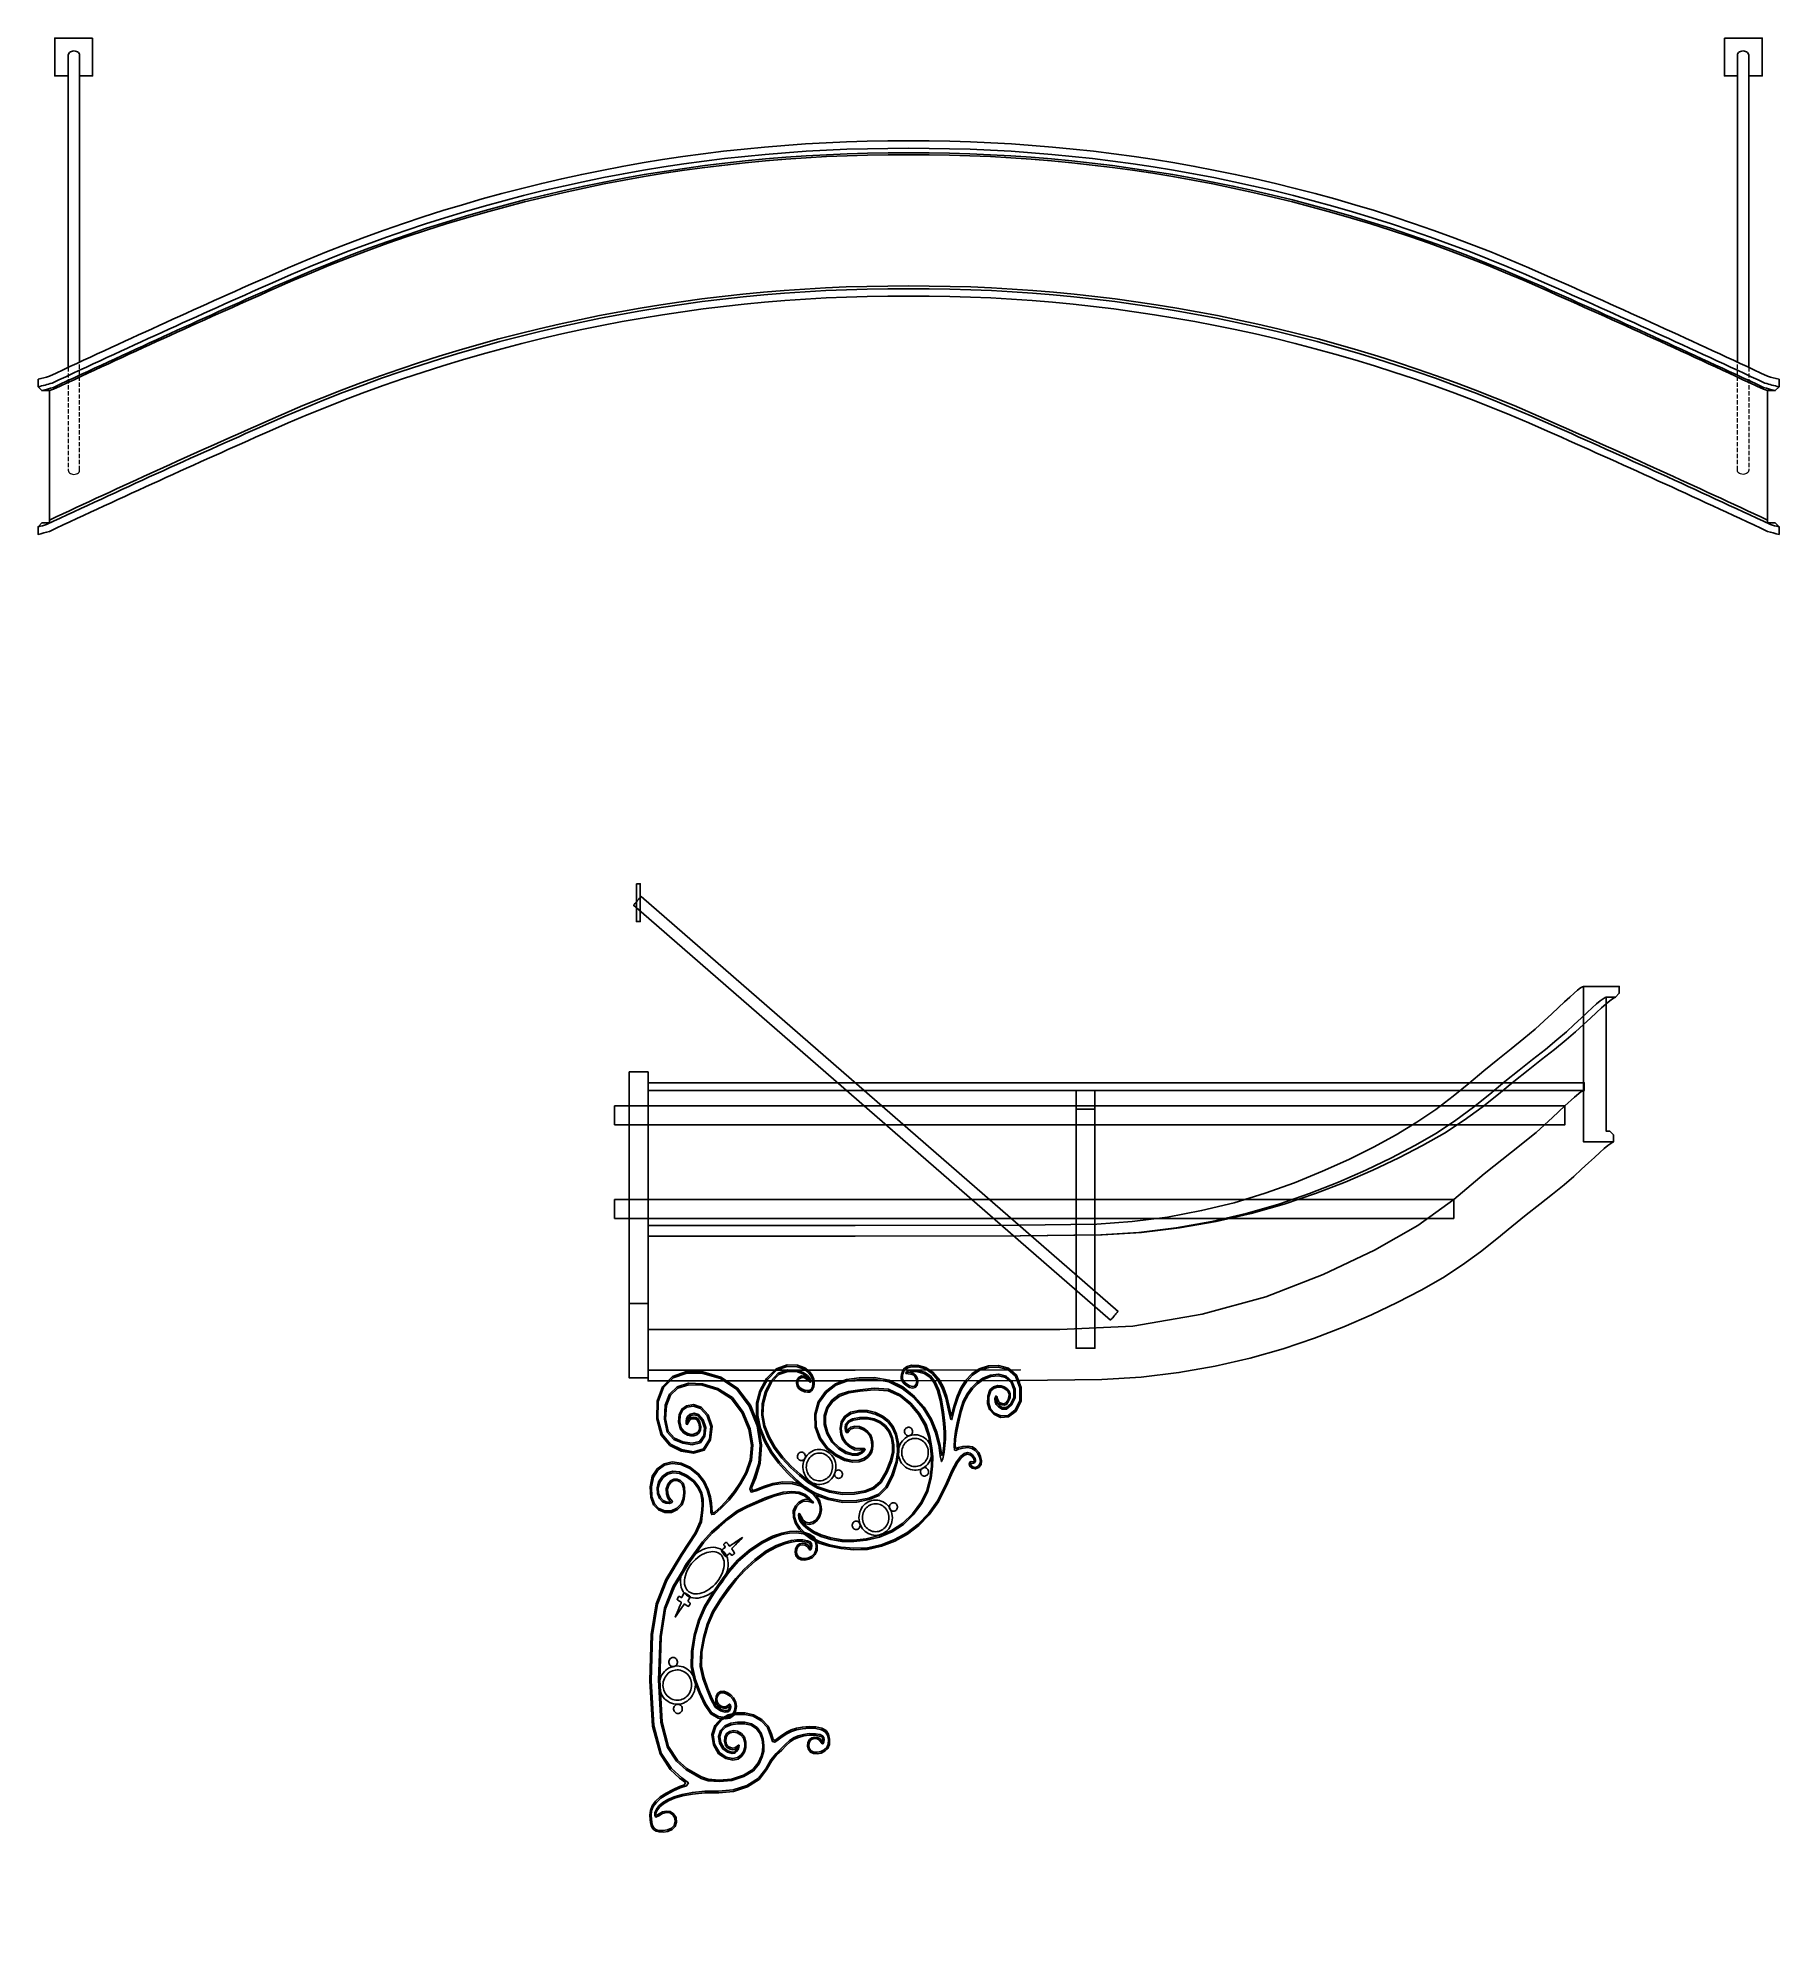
# Model space of a CAD drawing. Header units: millimetres. Extents: x 174511 to 265775, y -1918 to 26385.
# Drawn here: x 253816 to 258416, y 1019 to 6040 of the extents above; entities that cross this region are included whole.
import ezdxf

# ---------------------------------------------------------------- set-up
doc = ezdxf.new("R2010")
doc.units = ezdxf.units.MM
doc.linetypes.add('DASH', pattern=[0.35, 0.25, -0.1])
doc.layers.add('_ACM-A-DETL-THIN', color=2, linetype='Continuous', lineweight=9)
doc.layers.add('I-DETL-LW01', color=1, linetype='Continuous')
doc.layers.add('I-DETL-LW02', color=2, linetype='Continuous')

# ---------------------------------------------------------------- blocks, each defined once
blk = doc.blocks.new('K_57')
at = {"layer": '_ACM-A-DETL-THIN', "color": 8, "linetype": 'DASH', "ltscale": 45}
for p, q in [((-14.3, -870.4, 0), (-14.3, -1141.9, 0)), ((15.7, -1141.9, 0), (15.7, -856.4, 0)), ((-14.3, -1141.9, 0), (-13.9, -1144.5, 0)), ((-13.9, -1144.5, 0), (-12.8, -1146.9, 0)), ((-12.8, -1146.9, 0), (-11, -1149, 0)), ((-11, -1149, 0), (-8.7, -1150.8, 0)), ((-8.7, -1150.8, 0), (-5.9, -1152.1, 0)), ((-5.9, -1152.1, 0), (-2.8, -1153, 0)), ((-2.8, -1153, 0), (0.7, -1153.3, 0)), ((0.7, -1153.3, 0), (4.1, -1153, 0)), ((4.1, -1153, 0), (7.3, -1152.1, 0)), ((7.3, -1152.1, 0), (10, -1150.8, 0)), ((10, -1150.8, 0), (12.4, -1149, 0)), ((12.4, -1149, 0), (14.1, -1146.9, 0)), ((14.1, -1146.9, 0), (15.3, -1144.5, 0)), ((15.3, -1144.5, 0), (15.7, -1141.9, 0))]:
    blk.add_line(p, q, dxfattribs=at)
at = {"layer": 'I-DETL-LW01', "color": 8, "extrusion": (0, -1.19209e-07, 1)}
for points in [[(50, 0), (-50, 0), (-50, -100), (-14.3, -100)], [(15.7, -100), (50, -100), (50, 0)]]:
    blk.add_lwpolyline(points, dxfattribs=at)
at = {"layer": 'I-DETL-LW01', "color": 8}
blk.add_polyline3d([(15.7, -856.4, 0), (15.7, -45.6, 0), (15.3, -43, 0), (14.1, -40.6, 0), (12.4, -38.5, 0), (10, -36.8, 0), (7.3, -35.4, 0), (4.1, -34.6, 0), (0.7, -34.3, 0), (-2.8, -34.6, 0), (-5.9, -35.4, 0), (-8.7, -36.8, 0), (-11, -38.5, 0), (-12.8, -40.6, 0), (-13.9, -43, 0), (-14.3, -45.6, 0), (-14.3, -870.4, 0)], dxfattribs=at)

msp = doc.modelspace()

# ---------------------------------------------------------------- linework, layer by layer
at = {"color": 2, "true_color": 0xffff00, "extrusion": (0, -1.19209e-07, 1)}
msp.add_lwpolyline([(256649.7, 2651.5), (255389.3, 3747.8), (255389.6, 3748.1), (255390.3, 3749), (255391.5, 3750.3), (255393, 3752.1), (255394.8, 3754.2), (255396.9, 3756.6), (255399.2, 3759.1), (255401.4, 3761.7), (255403.5, 3764.1), (255405.3, 3766.2), (255406.9, 3768), (255408, 3769.3), (255408.8, 3770.2), (255409, 3770.5), (256669.4, 2674.1), (256669.2, 2673.8), (256668.4, 2673), (256667.3, 2671.7), (256665.7, 2669.9), (256663.9, 2667.8), (256661.8, 2665.4), (256659.6, 2662.8), (256657.3, 2660.2), (256655.3, 2657.9), (256653.4, 2655.8), (256651.9, 2654), (256650.7, 2652.7), (256650, 2651.8)], close=True, dxfattribs=at)
msp.add_lwpolyline([(256649.7, 2651.5), (255389.3, 3747.8), (255389.6, 3748.1), (255390.3, 3749), (255391.5, 3750.3), (255393, 3752.1), (255394.8, 3754.2), (255396.9, 3756.6), (255399.2, 3759.1), (255401.4, 3761.7), (255403.5, 3764.1), (255405.3, 3766.2), (255406.9, 3768), (255408, 3769.3), (255408.8, 3770.2), (255409, 3770.5), (256669.4, 2674.1), (256669.2, 2673.8), (256668.4, 2673), (256667.3, 2671.7), (256665.7, 2669.9), (256663.9, 2667.8), (256661.8, 2665.4), (256659.6, 2662.8), (256657.3, 2660.2), (256655.3, 2657.9), (256653.4, 2655.8), (256651.9, 2654), (256650.7, 2652.7), (256650, 2651.8)], close=True, dxfattribs=at)
at = {"color": 2, "true_color": 0xffff00, "extrusion": (1, -1.19209e-07, 0)}
for points in [[(3115.7, 0), (3105.1, 0), (3090, 0), (3063.9, 0), (3027.7, 0), (2979.7, 0), (2928.3, 0), (2866.7, 0), (2796.6, 0), (2723.2, 0), (2639.9, 0), (2554.7, 0), (2498.7, 0), (2498.7, 0), (2554.7, 0), (2639.9, 0), (2723.2, 0), (2796.6, 0), (2866.7, 0), (2928.3, 0), (2979.7, 0), (3027.7, 0), (3063.9, 0), (3090, 0), (3105.1, 0), (3115.7, 0), (3117.4, 0), (3117.4, 0)], [(2530.3, 0), (2530.3, 0), (2530.3, 0), (2530.3, 0), (2530.3, 0), (2530.3, 0), (2530.3, 0), (2530.3, 0), (2530.2, 0), (2530.1, 0), (2529.9, 0), (2529.9, 0), (2529.7, 0), (2529.6, 0), (2529.4, 0), (2529, 0), (2527.6, 0), (2524.4, 0), (2518.5, 0), (2509, 0), (2496.9, 0), (2482.8, 0), (2468, 0), (2453.5, 0), (2420.8, 0), (2351.3, 0), (2226.6, 0), (2028.2, 0), (1792.9, 0), (1557.5, 0), (1359.1, 0), (1234.4, 0), (1164.9, 0), (1132.2, 0), (1117.7, 0), (1102.9, 0), (1088.8, 0), (1076.7, 0), (1067.2, 0), (1061.3, 0), (1058.1, 0), (1056.7, 0), (1056.4, 0), (1056.1, 0), (1056, 0), (1055.8, 0), (1055.8, 0), (1055.6, 0), (1055.5, 0), (1055.4, 0), (1055.4, 0), (1055.4, 0), (1055.4, 0), (1055.4, 0), (1055.4, 0), (1055.4, 0), (1055.4, 0), (1055.4, 0), (1055.4, 0), (1055.6, 0), (1055.8, 0), (1056.2, 0), (1057.6, 0), (1060.8, 0), (1066.7, 0), (1076.2, 0), (1088.2, 0), (1102, 0), (1116.5, 0), (1130.8, 0), (1163.6, 0), (1233.1, 0), (1358.1, 0), (1557, 0), (1792.9, 0), (2028.7, 0), (2227.6, 0), (2352.6, 0), (2422.2, 0), (2454.9, 0), (2469.2, 0), (2483.7, 0), (2497.5, 0), (2509.5, 0), (2519, 0), (2524.9, 0), (2528.1, 0), (2529.5, 0), (2529.9, 0), (2530.1, 0), (2530.3, 0), (2530.3, 0)], [(2530.3, 0), (2530.3, 0), (2530.3, 0), (2530.3, 0), (2530.3, 0), (2530.3, 0), (2530.3, 0), (2530.3, 0), (2530.2, 0), (2530.1, 0), (2529.9, 0), (2529.9, 0), (2529.7, 0), (2529.6, 0), (2529.3, 0), (2529, 0), (2527.6, 0), (2524.4, 0), (2518.5, 0), (2509, 0), (2496.9, 0), (2482.8, 0), (2468, 0), (2453.5, 0), (2420.8, 0), (2351.3, 0), (2226.6, 0), (2028.2, 0), (1792.9, 0), (1557.5, 0), (1359.1, 0), (1234.4, 0), (1164.9, 0), (1132.2, 0), (1117.7, 0), (1102.9, 0), (1088.8, 0), (1076.7, 0), (1067.2, 0), (1061.3, 0), (1058.1, 0), (1056.7, 0), (1056.4, 0), (1056.1, 0), (1056, 0), (1055.8, 0), (1055.8, 0), (1055.6, 0), (1055.5, 0), (1055.4, 0), (1055.4, 0), (1055.4, 0), (1055.4, 0), (1055.4, 0), (1055.4, 0), (1055.4, 0), (1055.4, 0), (1055.4, 0), (1055.4, 0), (1055.6, 0), (1055.8, 0), (1056.2, 0), (1057.6, 0), (1060.8, 0), (1066.7, 0), (1076.2, 0), (1088.2, 0), (1102, 0), (1116.5, 0), (1130.8, 0), (1163.6, 0), (1233.1, 0), (1358.1, 0), (1557, 0), (1792.9, 0), (2028.7, 0), (2227.6, 0), (2352.6, 0), (2422.1, 0), (2454.9, 0), (2469.2, 0), (2483.7, 0), (2497.5, 0), (2509.5, 0), (2519, 0), (2524.9, 0), (2528.1, 0), (2529.5, 0), (2529.9, 0), (2530.1, 0), (2530.3, 0), (2530.3, 0)], [(2216.3, 0), (2022.5, 0), (1792.9, 0), (1563.2, 0), (1369.4, 0), (1247.7, 0), (1179.9, 0), (1147.9, 0), (1133.7, 0), (1119.2, 0), (1105.4, 0), (1093.3, 0), (1083.9, 0), (1078.3, 0), (1075.5, 0), (1074.6, 0), (1074.6, 0), (1074.6, 0), (1074.5, 0), (1074.5, 0), (1074.4, 0), (1074.3, 0), (1073.9, 0), (1073, 0), (1073.9, 0), (1076.6, 0), (1082, 0), (1091.1, 0), (1103.1, 0), (1117.1, 0), (1131.9, 0), (1146.3, 0), (1178.5, 0), (1246.5, 0), (1368.5, 0), (1562.6, 0), (1792.9, 0), (2023.1, 0), (2217.2, 0), (2339.2, 0), (2407.2, 0), (2439.4, 0), (2453.8, 0), (2468.6, 0), (2482.6, 0), (2494.6, 0), (2503.7, 0), (2509.1, 0), (2511.8, 0), (2512.7, 0), (2511.8, 0), (2511.4, 0), (2511.3, 0), (2511.2, 0), (2511.2, 0), (2511.2, 0), (2511.2, 0), (2511.2, 0), (2510.2, 0), (2507.4, 0), (2501.8, 0), (2492.4, 0), (2480.3, 0), (2466.5, 0), (2452, 0), (2437.8, 0), (2405.8, 0), (2338, 0)], [(2216.3, 0), (2022.5, 0), (1792.9, 0), (1563.2, 0), (1369.4, 0), (1247.7, 0), (1179.9, 0), (1147.9, 0), (1133.7, 0), (1119.2, 0), (1105.4, 0), (1093.3, 0), (1083.9, 0), (1078.3, 0), (1075.5, 0), (1074.6, 0), (1074.6, 0), (1074.6, 0), (1074.5, 0), (1074.5, 0), (1074.4, 0), (1074.3, 0), (1073.9, 0), (1073, 0), (1073.9, 0), (1076.6, 0), (1082, 0), (1091.1, 0), (1103.1, 0), (1117.1, 0), (1131.9, 0), (1146.3, 0), (1178.5, 0), (1246.5, 0), (1368.5, 0), (1562.6, 0), (1792.9, 0), (2023.1, 0), (2217.2, 0), (2339.2, 0), (2407.2, 0), (2439.4, 0), (2453.8, 0), (2468.6, 0), (2482.6, 0), (2494.6, 0), (2503.7, 0), (2509.1, 0), (2511.8, 0), (2512.7, 0), (2511.8, 0), (2511.4, 0), (2511.3, 0), (2511.2, 0), (2511.2, 0), (2511.2, 0), (2511.2, 0), (2511.2, 0), (2510.2, 0), (2507.4, 0), (2501.8, 0), (2492.4, 0), (2480.3, 0), (2466.5, 0), (2452, 0), (2437.8, 0), (2405.8, 0), (2338, 0)], [(1053.8, 0), (1061.9, 0), (1069.3, 0), (1075.8, 0), (1081.3, 0), (1085.4, 0), (1088.1, 0), (1089, 0), (1089, 0), (1088.8, 0), (1088.1, 0), (1087, 0), (1085.5, 0), (1083.5, 0), (1081.1, 0), (1080.3, 0), (1078.3, 0), (1075.1, 0), (1070.9, 0), (1065.8, 0), (1060.1, 0), (1053.8, 0), (1047.6, 0), (1041.9, 0), (1036.8, 0), (1032.6, 0), (1029.4, 0), (1027.3, 0), (1026.6, 0), (1024.2, 0), (1022.2, 0), (1020.7, 0), (1019.6, 0), (1018.9, 0), (1018.7, 0), (1018.7, 0), (1019.6, 0), (1022.3, 0), (1026.4, 0), (1031.9, 0), (1038.4, 0), (1045.8, 0)], [(1053.8, 0), (1061.9, 0), (1069.3, 0), (1075.8, 0), (1081.3, 0), (1085.4, 0), (1088.1, 0), (1089, 0), (1089, 0), (1088.8, 0), (1088.1, 0), (1087, 0), (1085.5, 0), (1083.5, 0), (1081.1, 0), (1080.3, 0), (1078.3, 0), (1075.1, 0), (1070.9, 0), (1065.8, 0), (1060.1, 0), (1053.8, 0), (1047.6, 0), (1041.9, 0), (1036.8, 0), (1032.6, 0), (1029.4, 0), (1027.3, 0), (1026.6, 0), (1024.2, 0), (1022.2, 0), (1020.7, 0), (1019.6, 0), (1018.9, 0), (1018.7, 0), (1018.7, 0), (1019.6, 0), (1022.3, 0), (1026.4, 0), (1031.9, 0), (1038.4, 0), (1045.8, 0)]]:
    msp.add_lwpolyline(points, close=True, dxfattribs=at)
at = {"color": 2, "true_color": 0xffff00}
for points in [[(256373.7, 2503.1), (256389.1, 2489.8), (256397.4, 2468.6), (256397.4, 2445.7), (256388.3, 2427.2), (256375.1, 2416.4), (256363, 2416.4), (256353.3, 2422.2), (256347.6, 2428.7), (256344.9, 2435.8), (256344.3, 2443.1), (256345.2, 2448.8), (256347, 2451.2), (256349.1, 2449.7), (256350.9, 2443.8), (256353.5, 2437.1), (256357.9, 2433.3), (256363.1, 2431.4), (256368.2, 2430.5), (256373.1, 2432.5), (256377.8, 2439.4), (256381, 2448.1), (256381.4, 2455.4), (256379, 2461.8), (256374, 2467.4), (256367.4, 2471.8), (256360.4, 2474.1), (256352.2, 2474.2), (256342.1, 2471.7), (256333.1, 2464.2), (256328.1, 2449), (256327.7, 2431.6), (256332.4, 2417.1), (256342.8, 2406), (256359.4, 2398.5), (256378.9, 2399.5), (256397.8, 2414), (256410.2, 2439.3), (256410, 2472.7), (256398.8, 2503.5), (256378.3, 2520.7), (256353, 2527.4), (256327.6, 2526.4), (256304.1, 2518.8), (256284.7, 2505.7), (256269.1, 2488.7), (256256.8, 2469.6), (256247.1, 2448.2), (256239.2, 2424.3), (256233.5, 2402.7), (256230.3, 2388.5), (256227.2, 2389.4), (256221.7, 2413.3), (256214.2, 2445.6), (256204.9, 2471.9), (256193.2, 2493), (256178.3, 2510.3), (256160.8, 2522.4), (256141.5, 2527.8), (256124.4, 2528.3), (256113.7, 2525.6), (256107.4, 2521.2), (256103.6, 2516.4), (256101.6, 2511.6), (256100.3, 2507.1), (256099.7, 2502.7), (256099.9, 2498.1), (256100.9, 2493.8), (256103, 2489.9), (256106.7, 2486.1), (256112.7, 2481.5), (256119.5, 2477.7), (256126.2, 2476.1), (256131.8, 2477.3), (256135.8, 2481.9), (256137.4, 2488.4), (256136.1, 2495.7), (256132.7, 2502.1), (256127.7, 2506.6), (256121.6, 2509), (256114.7, 2509.6), (256109.5, 2510.1), (256108.6, 2512.2), (256110.8, 2515.1), (256114.8, 2518), (256123.6, 2519.5), (256140, 2518.7), (256158.6, 2513.9), (256173.9, 2503.9), (256186.2, 2488.3), (256195.7, 2467), (256202.8, 2440.4), (256208.2, 2408.9), (256211.6, 2378.7), (256213.2, 2355.8), (256213.1, 2337.3), (256212, 2319.9), (256209.7, 2302.8), (256206.2, 2284.9), (256202.6, 2277.7), (256199.8, 2292.8), (256195.5, 2321.3), (256187.2, 2353.9), (256174, 2387.5), (256154.8, 2418.5), (256129.8, 2446.6), (256099.3, 2471.1), (256064, 2488.5), (256024.5, 2495.3), (255985.7, 2494.8), (255952.7, 2490.4), (255924.1, 2479.7), (255898.8, 2460.2), (255880.1, 2433.7), (255871.1, 2402), (255872.1, 2369.2), (255883.2, 2339.3), (255901.7, 2314.2), (255924.5, 2296.2), (255947.9, 2285), (255968.1, 2280.4), (255984.7, 2281.1), (255997.3, 2285.6), (256006.4, 2291.9), (256012.2, 2298.1), (256015.7, 2304.5), (256017.8, 2311.7), (256018.6, 2319.9), (256018.2, 2329.5), (256016.4, 2339), (256012.8, 2347), (256006.6, 2354.2), (255997, 2361.3), (255985.6, 2366.3), (255974.2, 2367.1), (255964.5, 2364.3), (255958.6, 2358.5), (255954.9, 2353.7), (255951.9, 2354.2), (255949.7, 2358.9), (255948.3, 2367.1), (255949.7, 2376.3), (255956, 2384.4), (255968, 2390.5), (255986.6, 2394.1), (256007.2, 2394.5), (256025.2, 2390.9), (256041.1, 2383.6), (256055.4, 2372.6), (256066.7, 2358.3), (256073.7, 2340.8), (256076.9, 2321.7), (256076.7, 2302.6), (256071.5, 2279.9), (256059.7, 2249.9), (256043.2, 2222), (256024, 2205.5), (256001, 2196.6), (255973, 2191.4), (255941.3, 2191), (255907.3, 2196.5), (255875.4, 2207.1), (255850.2, 2222.3), (255827.6, 2241), (255804, 2262.4), (255781.1, 2286.4), (255761, 2313.1), (255744.7, 2341.5), (255733.3, 2370.7), (255727.9, 2400.6), (255729.3, 2431.4), (255737.4, 2461.8), (255751.8, 2490.3), (255771.8, 2511.4), (255796.6, 2519.9), (255820.5, 2519.3), (255837.8, 2513.3), (255849, 2505.1), (255854.7, 2498.1), (255856.9, 2492.5), (255857.5, 2488.3), (255856, 2487.3), (255851.5, 2491.2), (255845.6, 2496.3), (255839.6, 2499.4), (255833.8, 2499.8), (255828.3, 2497.3), (255824.4, 2492.4), (255823.1, 2485.7), (255824.5, 2478.7), (255828.7, 2473.1), (255834.7, 2469), (255841.9, 2466.5), (255848.6, 2465.4), (255853.2, 2465.5), (255856.4, 2466.9), (255859.1, 2469.6), (255861, 2473.3), (255862.3, 2477.3), (255863, 2482.1), (255863.3, 2487.7), (255862.1, 2494.7), (255858.7, 2503.5), (255851.8, 2513), (255840.2, 2522), (255822, 2528.1), (255795.5, 2528.8), (255767.1, 2519.3), (255743, 2494.8), (255725.6, 2462.8), (255717.5, 2431.2), (255717.7, 2399), (255725, 2365.7), (255737.9, 2333.2), (255754.7, 2303.7), (255774.8, 2276.5), (255797.5, 2251.1), (255821, 2228.4), (255843.5, 2209.4), (255869.7, 2193.8), (255904.3, 2181.2), (255942.3, 2174), (255978.8, 2174.5), (256011.1, 2181.1), (256036.3, 2191.9), (256056.1, 2211), (256072, 2242.7), (256082.8, 2276.8), (256087.1, 2303.4), (256086.1, 2326), (256081.4, 2348.1), (256072.9, 2367.6), (256061.1, 2382.7), (256046.1, 2394.2), (256028, 2403.1), (256007.3, 2408.3), (255984.6, 2408.7), (255963.8, 2404.1), (255949.3, 2394.3), (255940.7, 2380.8), (255938.2, 2365.2), (255939.8, 2350.1), (255943.9, 2338.4), (255951.1, 2328.5), (255961.9, 2319.2), (255974.7, 2312.8), (255988, 2312), (255998.2, 2312.5), (256001.4, 2310.1), (255999, 2305.5), (255992.3, 2299.6), (255981.7, 2295), (255967.6, 2294.3), (255950.5, 2299.2), (255931, 2311.2), (255913, 2329.2), (255900.1, 2351.7), (255893.3, 2376), (255893.2, 2399.3), (255899.9, 2420.8), (255913.3, 2439.9), (255932.7, 2454.5), (255957.2, 2462.8), (255987.6, 2467.5), (256024.9, 2471.3), (256062.8, 2468.7), (256094.9, 2454.2), (256122, 2431.7), (256144.9, 2405), (256162.1, 2375.3), (256172.3, 2343.7), (256177.5, 2313.9), (256179.9, 2289.8), (256179.4, 2265.1), (256176, 2233.6), (256167.2, 2199.5), (256150.7, 2166.7), (256128.3, 2136.8), (256102.2, 2111.6), (256072.3, 2091.8), (256039, 2078.1), (256004.6, 2069.8), (255971.5, 2066.1), (255939.9, 2066.9), (255910.2, 2071.9), (255884.3, 2080), (255864.3, 2089.6), (255849, 2099.8), (255837.3, 2109.7), (255829.5, 2119.3), (255826.1, 2128.8), (255825.5, 2136.6), (255826.3, 2140.8), (255828.5, 2139.9), (255831.9, 2132.1), (255837.2, 2122.7), (255844.8, 2117.3), (255853.8, 2115.8), (255863.3, 2118.2), (255871.8, 2124.1), (255877.8, 2133), (255881.4, 2142.6), (255882.5, 2150.5), (255882, 2157.6), (255880.4, 2165), (255878.1, 2171.7), (255875.6, 2177), (255870.4, 2183.4), (255860.1, 2193.8), (255846, 2204.9), (255829.4, 2213.7), (255809.2, 2219), (255784.1, 2219.7), (255757.6, 2216), (255733.3, 2207.9), (255713.3, 2200.1), (255699.9, 2197.2), (255696.7, 2206), (255707.5, 2233.2), (255720.5, 2273.2), (255724.1, 2320.7), (255716.3, 2372.1), (255695.2, 2424.1), (255662.2, 2468.4), (255618.7, 2496.8), (255572.1, 2510.6), (255529.7, 2511.2), (255494.2, 2498.7), (255468.7, 2473.1), (255454.6, 2436.5), (255453.7, 2391.4), (255464.9, 2349.7), (255487.2, 2323.6), (255516.1, 2309.5), (255547.3, 2303.7), (255574.1, 2311.3), (255589.8, 2337.3), (255593.4, 2370.2), (255583.8, 2398.5), (255566.6, 2417.9), (255547.5, 2424.3), (255530.3, 2421.5), (255519, 2413.4), (255512.9, 2400.4), (255511.5, 2383.1), (255514.9, 2366.8), (255523, 2356.9), (255532.7, 2351.7), (255540.8, 2349.5), (255548, 2349.9), (255554.9, 2352.4), (255560.4, 2356.6), (255563.4, 2362.2), (255563.7, 2369.5), (255561.5, 2379), (255557.5, 2387.1), (255552.9, 2390.4), (255547.8, 2390.8), (255542.5, 2390.4), (255537.7, 2387.9), (255534.5, 2382), (255532.1, 2376.7), (255529.9, 2375.8), (255528.4, 2378.6), (255528.1, 2384.5), (255529.4, 2391.6), (255532.8, 2397.8), (255539, 2402.7), (255549.2, 2405.7), (255561.2, 2402.4), (255573.1, 2388), (255580.2, 2367.3), (255577.8, 2344.8), (255565.9, 2327.4), (255544.5, 2322.3), (255519.2, 2326.2), (255495.7, 2335.7), (255478.2, 2355.4), (255470.9, 2389.4), (255473.1, 2426.6), (255484.5, 2455.4), (255504.9, 2475), (255534.7, 2484.5), (255571.4, 2483.3), (255612.2, 2471.1), (255650.5, 2446.6), (255679.2, 2408.4), (255697.4, 2363.9), (255704.1, 2320.8), (255700.6, 2281), (255688.5, 2246.8), (255672.5, 2218.4), (255657.8, 2196.2), (255641.5, 2176.1), (255620.9, 2154.4), (255603.3, 2138.8), (255595.7, 2137.4), (255593.9, 2144.4), (255593.1, 2154), (255592.1, 2166.8), (255589.4, 2183.2), (255583.8, 2202.3), (255573.9, 2222.8), (255558.9, 2242.5), (255537.8, 2259), (255514.2, 2269.8), (255491.6, 2272.6), (255471.1, 2267.8), (255453.9, 2255.8), (255441.8, 2236.8), (255436.6, 2210.8), (255437.7, 2184.8), (255444.6, 2165.9), (255456.4, 2153.6), (255472.2, 2147.3), (255489, 2147.4), (255503.7, 2154.4), (255514.8, 2166.1), (255520.3, 2180.2), (255521.9, 2194.8), (255521, 2207.8), (255517.6, 2217.9), (255511.7, 2224.4), (255504.2, 2227.4), (255496.1, 2227.3), (255488.5, 2223.5), (255482.4, 2215.5), (255479.1, 2204.9), (255479.6, 2193.3), (255483.1, 2183.1), (255488.5, 2176.6), (255492, 2172.3), (255489.4, 2168.8), (255483, 2166.9), (255474.6, 2167.5), (255465.7, 2171.6), (255457.8, 2180.3), (255452.5, 2192.9), (255451.5, 2208.5), (255455.4, 2224.5), (255465, 2238.2), (255478.4, 2248.1), (255493.5, 2252.4), (255510.9, 2250.3), (255530.9, 2241.1), (255549.3, 2227.2), (255562.1, 2210.8), (255569.8, 2193.8), (255573.1, 2177.9), (255573.6, 2163.1), (255572.7, 2149.4), (255570.9, 2135.1), (255568.7, 2118.3), (255554.8, 2087.4), (255517.9, 2030.8), (255477.2, 1963.6), (255452.2, 1900.6), (255439.5, 1819.7), (255435.6, 1698.4), (255442.7, 1579.9), (255462.7, 1507.5), (255489.5, 1466.5), (255517.1, 1441.8), (255534.2, 1428.3), (255529.4, 1420.9), (255512.9, 1415.4), (255494.8, 1407.5), (255477, 1398), (255461.6, 1387.9), (255449.5, 1377.1), (255441.5, 1366.1), (255437.1, 1354.7), (255436, 1342.9), (255436.6, 1332.4), (255437.4, 1324.5), (255438.9, 1318.2), (255441.5, 1312.3), (255445.2, 1307.5), (255450.1, 1304.6), (255457.3, 1303.1), (255467.8, 1302.8), (255479.3, 1304.4), (255489.3, 1308.7), (255496.5, 1315.7), (255499.6, 1325.5), (255498.5, 1335.6), (255493, 1343.9), (255484.8, 1349), (255475.7, 1350), (255465.9, 1347.4), (255456, 1341.5), (255448.3, 1337.9), (255445.1, 1342.2), (255445.7, 1350.6), (255449.5, 1359.3), (255456.5, 1368.1), (255466.7, 1376.6), (255480, 1384.6), (255496.5, 1391.8), (255517.6, 1398.1), (255544.7, 1403.2), (255577.2, 1406.3), (255614.1, 1406.5), (255652.4, 1409.8), (255689, 1421.7), (255719.3, 1441), (255738.5, 1465.9), (255752.3, 1489.9), (255765.8, 1506.2), (255778.7, 1518.5), (255790.3, 1530.4), (255801.3, 1540.5), (255812.2, 1547.6), (255824.2, 1552.7), (255838.4, 1556.7), (255853.7, 1558.9), (255869.3, 1558.4), (255882, 1556.1), (255888.9, 1553.1), (255891.9, 1548.8), (255892.9, 1543.2), (255892.3, 1537.4), (255890.5, 1532.8), (255887.8, 1531.5), (255884.7, 1535.6), (255880.5, 1541.3), (255874.5, 1544.6), (255867.8, 1545.6), (255861.4, 1544.1), (255856.2, 1540.2), (255852.9, 1533.7), (255852.1, 1526.1), (255854, 1518.7), (255858.5, 1512.9), (255865.5, 1509.9), (255874.3, 1509.4), (255883.9, 1511.3), (255892.8, 1515.5), (255899.6, 1522.1), (255903.6, 1531.3), (255904.1, 1543.4), (255901.4, 1555.1), (255895.8, 1563.6), (255885.9, 1569.2), (255870.8, 1572.2), (255853.1, 1573.1), (255836, 1571.8), (255820.2, 1568.9), (255806.8, 1564.6), (255794.4, 1558.5), (255782.1, 1550.3), (255771, 1542.1), (255762.5, 1536.1), (255756, 1538.2), (255751.1, 1554.1), (255742.8, 1575.1), (255726.3, 1592.4), (255705.2, 1604.5), (255683.2, 1609.6), (255661.3, 1609.2), (255640.4, 1604.8), (255621.8, 1594.8), (255606.9, 1578), (255599.5, 1555.9), (255603.6, 1530.6), (255616.1, 1508.6), (255633.9, 1496.6), (255651.6, 1492.8), (255664.3, 1495.3), (255673.2, 1502.3), (255679.6, 1511.8), (255683.1, 1523.1), (255683.1, 1535.4), (255679.6, 1546.8), (255672.3, 1555.6), (255662.9, 1561.2), (255653.1, 1562.8), (255644.3, 1561), (255637.6, 1556.2), (255633.7, 1548.8), (255632.8, 1538.9), (255634.9, 1529.7), (255639.7, 1524.4), (255645.7, 1521.8), (255651.6, 1520.4), (255657.3, 1521.2), (255662.7, 1525.3), (255666.7, 1528.6), (255668.4, 1527.5), (255667.9, 1523.3), (255665.5, 1517.2), (255661.6, 1511.2), (255657, 1506.9), (255649.6, 1505.9), (255637.6, 1509.4), (255625.2, 1518.4), (255616.6, 1533.9), (255613.9, 1551.5), (255619.3, 1567.3), (255630.7, 1579.4), (255646, 1586), (255664, 1588.7), (255683, 1588.9), (255701.1, 1584.8), (255715.8, 1574.6), (255726.4, 1560.4), (255732, 1544.1), (255733.9, 1527.6), (255733.1, 1512.8), (255729.2, 1497.3), (255721.3, 1479), (255706.2, 1460.6), (255680.7, 1445.1), (255649, 1434.8), (255615.4, 1431.9), (255586.2, 1434.5), (255567.6, 1440.5), (255551.2, 1450.1), (255528.5, 1463.4), (255503.2, 1485.7), (255479.1, 1522.3), (255461.5, 1588.7), (255455.6, 1700.5), (255459.5, 1815.2), (255471.1, 1890.2), (255494.3, 1948.4), (255533, 2012.2), (255571.8, 2065.6), (255595.1, 2092.1), (255613.4, 2107.6), (255637.2, 2127.8), (255663.5, 2147.4), (255689.1, 2160.9), (255713.7, 2171.3), (255737.1, 2181.4), (255760.4, 2190.1), (255784.8, 2196.4), (255807.9, 2199), (255826.9, 2196.9), (255842.3, 2190.8), (255854.1, 2181.3), (255861.8, 2172.6), (255864.7, 2168.7), (255862.8, 2168.6), (255855.6, 2171.2), (255846, 2173.3), (255836.4, 2172), (255827.4, 2166.9), (255819.4, 2158.1), (255814.5, 2146.1), (255814.9, 2131.4), (255819.9, 2115.9), (255829.3, 2101.8), (255842.6, 2088.8), (255859.6, 2076.7), (255880.9, 2066.2), (255907.2, 2057.8), (255937.7, 2051.9), (255971.5, 2048.6), (256007.3, 2049.9), (256043.7, 2057.9), (256078.9, 2071.5), (256111.3, 2089.7), (256141.1, 2112.6), (256168.5, 2140.3), (256192.8, 2174.3), (256213.4, 2215.7), (256230.1, 2253.7), (256242.8, 2277.3), (256253.2, 2290.8), (256262.8, 2298.6), (256271.5, 2301.3), (256278.8, 2299.6), (256284.6, 2295.4), (256288.8, 2290.4), (256291.6, 2285.5), (256292.9, 2281.7), (256292.7, 2278.4), (256290.7, 2275.3), (256287.6, 2273.3), (256283.6, 2273), (256280.3, 2272.8), (256279.3, 2270.7), (256280.9, 2267.5), (256285.8, 2263.9), (256292.5, 2262.4), (256299.5, 2265.4), (256304.6, 2271.6), (256305.6, 2280), (256303.4, 2289.4), (256298.8, 2298.9), (256292, 2307), (256283.5, 2312.4), (256272.8, 2314.6), (256259.8, 2313.5), (256247.9, 2310.4), (256241, 2307.1), (256237.5, 2308.2), (256236.1, 2318.6), (256236.9, 2336.1), (256240.3, 2358.4), (256245.6, 2384), (256252.1, 2411.5), (256260.3, 2437), (256270.6, 2456.8), (256282.6, 2472.7), (256296.1, 2486.7), (256312.3, 2498.1), (256332.4, 2506.1), (256353.8, 2508.6)], [(256373.7, 2503.1), (256389.1, 2489.8), (256397.4, 2468.6), (256397.4, 2445.7), (256388.3, 2427.2), (256375.1, 2416.4), (256363, 2416.4), (256353.3, 2422.2), (256347.6, 2428.7), (256344.9, 2435.8), (256344.3, 2443.1), (256345.2, 2448.8), (256347, 2451.2), (256349.1, 2449.7), (256350.9, 2443.8), (256353.5, 2437.1), (256357.9, 2433.3), (256363.1, 2431.4), (256368.2, 2430.5), (256373.1, 2432.5), (256377.8, 2439.4), (256381, 2448.1), (256381.4, 2455.4), (256379, 2461.8), (256374, 2467.4), (256367.4, 2471.8), (256360.4, 2474.1), (256352.2, 2474.2), (256342.1, 2471.7), (256333.1, 2464.2), (256328.1, 2449), (256327.7, 2431.6), (256332.4, 2417.1), (256342.8, 2406), (256359.4, 2398.5), (256378.9, 2399.5), (256397.8, 2414), (256410.2, 2439.3), (256410, 2472.7), (256398.8, 2503.5), (256378.3, 2520.7), (256353, 2527.3), (256327.6, 2526.4), (256304.1, 2518.8), (256284.7, 2505.7), (256269.1, 2488.7), (256256.8, 2469.6), (256247.1, 2448.2), (256239.2, 2424.3), (256233.5, 2402.7), (256230.3, 2388.5), (256227.2, 2389.4), (256221.7, 2413.3), (256214.2, 2445.6), (256204.9, 2471.9), (256193.2, 2493), (256178.3, 2510.3), (256160.8, 2522.4), (256141.5, 2527.8), (256124.4, 2528.3), (256113.7, 2525.6), (256107.4, 2521.2), (256103.6, 2516.4), (256101.6, 2511.6), (256100.3, 2507.1), (256099.7, 2502.7), (256099.9, 2498.1), (256100.9, 2493.8), (256103, 2489.9), (256106.7, 2486.1), (256112.7, 2481.5), (256119.5, 2477.7), (256126.2, 2476.1), (256131.8, 2477.3), (256135.8, 2481.9), (256137.4, 2488.4), (256136.1, 2495.7), (256132.7, 2502.1), (256127.7, 2506.6), (256121.6, 2509), (256114.7, 2509.6), (256109.5, 2510.1), (256108.6, 2512.2), (256110.8, 2515.1), (256114.8, 2518), (256123.6, 2519.5), (256140, 2518.7), (256158.6, 2513.9), (256173.9, 2503.9), (256186.2, 2488.3), (256195.7, 2467), (256202.8, 2440.4), (256208.2, 2408.9), (256211.6, 2378.7), (256213.2, 2355.8), (256213.1, 2337.3), (256212, 2319.9), (256209.7, 2302.8), (256206.2, 2284.9), (256202.6, 2277.7), (256199.8, 2292.8), (256195.5, 2321.3), (256187.2, 2353.9), (256174, 2387.5), (256154.8, 2418.5), (256129.8, 2446.6), (256099.3, 2471.1), (256064, 2488.5), (256024.5, 2495.3), (255985.7, 2494.8), (255952.7, 2490.4), (255924.1, 2479.7), (255898.8, 2460.2), (255880.1, 2433.7), (255871.1, 2402), (255872.1, 2369.2), (255883.2, 2339.3), (255901.7, 2314.2), (255924.5, 2296.2), (255947.9, 2285), (255968.1, 2280.4), (255984.7, 2281.1), (255997.3, 2285.6), (256006.4, 2291.9), (256012.2, 2298.1), (256015.7, 2304.5), (256017.8, 2311.7), (256018.6, 2319.9), (256018.2, 2329.5), (256016.4, 2339), (256012.8, 2347), (256006.6, 2354.2), (255997, 2361.3), (255985.6, 2366.3), (255974.2, 2367.1), (255964.5, 2364.3), (255958.6, 2358.5), (255954.9, 2353.7), (255951.9, 2354.2), (255949.7, 2358.9), (255948.3, 2367.1), (255949.7, 2376.3), (255956, 2384.4), (255968, 2390.5), (255986.6, 2394.1), (256007.2, 2394.5), (256025.2, 2390.9), (256041.1, 2383.6), (256055.4, 2372.6), (256066.7, 2358.3), (256073.7, 2340.8), (256076.9, 2321.7), (256076.7, 2302.6), (256071.5, 2279.9), (256059.7, 2249.9), (256043.2, 2222), (256024, 2205.5), (256001, 2196.6), (255973, 2191.4), (255941.3, 2191), (255907.3, 2196.5), (255875.4, 2207.1), (255850.2, 2222.3), (255827.6, 2241), (255804, 2262.4), (255781.1, 2286.4), (255761, 2313.1), (255744.7, 2341.5), (255733.3, 2370.7), (255727.9, 2400.6), (255729.3, 2431.4), (255737.4, 2461.8), (255751.8, 2490.3), (255771.8, 2511.4), (255796.6, 2519.9), (255820.5, 2519.3), (255837.8, 2513.3), (255849, 2505.1), (255854.7, 2498.1), (255856.9, 2492.5), (255857.5, 2488.3), (255856, 2487.3), (255851.5, 2491.1), (255845.6, 2496.3), (255839.6, 2499.4), (255833.8, 2499.8), (255828.3, 2497.3), (255824.4, 2492.4), (255823.1, 2485.7), (255824.5, 2478.7), (255828.7, 2473.1), (255834.7, 2469), (255841.9, 2466.5), (255848.6, 2465.4), (255853.2, 2465.5), (255856.4, 2466.9), (255859.1, 2469.6), (255861, 2473.3), (255862.3, 2477.3), (255863, 2482.1), (255863.3, 2487.7), (255862.1, 2494.7), (255858.7, 2503.5), (255851.8, 2513), (255840.2, 2522), (255822, 2528.1), (255795.5, 2528.8), (255767.1, 2519.3), (255743, 2494.8), (255725.6, 2462.8), (255717.5, 2431.2), (255717.7, 2399), (255725, 2365.7), (255737.9, 2333.2), (255754.7, 2303.7), (255774.8, 2276.5), (255797.5, 2251.1), (255821, 2228.4), (255843.5, 2209.4), (255869.7, 2193.8), (255904.3, 2181.2), (255942.3, 2174), (255978.8, 2174.5), (256011.1, 2181.1), (256036.3, 2191.9), (256056.1, 2211), (256072, 2242.7), (256082.8, 2276.8), (256087.1, 2303.4), (256086.1, 2326), (256081.4, 2348.1), (256072.9, 2367.6), (256061.1, 2382.7), (256046.1, 2394.2), (256028, 2403.1), (256007.3, 2408.3), (255984.6, 2408.7), (255963.8, 2404.1), (255949.3, 2394.3), (255940.7, 2380.8), (255938.2, 2365.2), (255939.8, 2350.1), (255943.9, 2338.4), (255951.1, 2328.5), (255961.9, 2319.2), (255974.7, 2312.8), (255988, 2312), (255998.2, 2312.5), (256001.4, 2310.1), (255999, 2305.5), (255992.3, 2299.6), (255981.7, 2295), (255967.6, 2294.3), (255950.5, 2299.2), (255931, 2311.2), (255913, 2329.2), (255900.1, 2351.7), (255893.3, 2376), (255893.2, 2399.3), (255899.9, 2420.8), (255913.3, 2439.9), (255932.7, 2454.5), (255957.2, 2462.8), (255987.6, 2467.5), (256024.9, 2471.3), (256062.8, 2468.7), (256094.9, 2454.2), (256122, 2431.7), (256144.9, 2405), (256162.1, 2375.3), (256172.3, 2343.7), (256177.5, 2313.9), (256179.9, 2289.8), (256179.4, 2265.1), (256176, 2233.6), (256167.2, 2199.5), (256150.7, 2166.6), (256128.3, 2136.8), (256102.2, 2111.6), (256072.3, 2091.8), (256039, 2078.1), (256004.6, 2069.8), (255971.5, 2066.1), (255939.9, 2066.8), (255910.2, 2071.9), (255884.3, 2080), (255864.3, 2089.6), (255849, 2099.8), (255837.3, 2109.7), (255829.5, 2119.3), (255826.1, 2128.8), (255825.5, 2136.6), (255826.3, 2140.8), (255828.5, 2139.9), (255831.9, 2132.1), (255837.2, 2122.7), (255844.8, 2117.3), (255853.8, 2115.8), (255863.3, 2118.2), (255871.8, 2124.1), (255877.8, 2133), (255881.4, 2142.6), (255882.5, 2150.5), (255882, 2157.6), (255880.4, 2165), (255878.1, 2171.7), (255875.6, 2177), (255870.4, 2183.4), (255860.1, 2193.8), (255846, 2204.9), (255829.4, 2213.7), (255809.2, 2219), (255784.1, 2219.7), (255757.6, 2216), (255733.3, 2207.9), (255713.3, 2200.1), (255699.9, 2197.2), (255696.7, 2206), (255707.5, 2233.2), (255720.5, 2273.2), (255724.1, 2320.7), (255716.3, 2372.1), (255695.2, 2424.1), (255662.2, 2468.4), (255618.7, 2496.8), (255572.1, 2510.6), (255529.7, 2511.2), (255494.2, 2498.7), (255468.7, 2473.1), (255454.6, 2436.5), (255453.7, 2391.4), (255464.9, 2349.7), (255487.2, 2323.6), (255516.1, 2309.5), (255547.3, 2303.7), (255574.1, 2311.3), (255589.8, 2337.3), (255593.4, 2370.2), (255583.8, 2398.5), (255566.6, 2417.9), (255547.5, 2424.3), (255530.3, 2421.5), (255519, 2413.4), (255512.9, 2400.4), (255511.5, 2383.1), (255514.9, 2366.8), (255523, 2356.9), (255532.7, 2351.7), (255540.8, 2349.5), (255548, 2349.9), (255554.9, 2352.4), (255560.4, 2356.6), (255563.4, 2362.2), (255563.7, 2369.5), (255561.5, 2379), (255557.5, 2387.1), (255552.9, 2390.4), (255547.8, 2390.8), (255542.5, 2390.4), (255537.7, 2387.9), (255534.5, 2382), (255532.1, 2376.7), (255529.9, 2375.8), (255528.4, 2378.6), (255528.1, 2384.5), (255529.4, 2391.6), (255532.8, 2397.8), (255539, 2402.7), (255549.2, 2405.7), (255561.2, 2402.4), (255573.1, 2388), (255580.2, 2367.3), (255577.8, 2344.8), (255565.9, 2327.4), (255544.5, 2322.3), (255519.2, 2326.2), (255495.7, 2335.7), (255478.2, 2355.4), (255470.9, 2389.4), (255473.1, 2426.6), (255484.5, 2455.4), (255504.9, 2475), (255534.7, 2484.5), (255571.4, 2483.3), (255612.2, 2471.1), (255650.5, 2446.6), (255679.2, 2408.4), (255697.4, 2363.9), (255704.1, 2320.8), (255700.6, 2281), (255688.5, 2246.8), (255672.5, 2218.4), (255657.8, 2196.2), (255641.5, 2176.1), (255620.9, 2154.4), (255603.3, 2138.8), (255595.7, 2137.4), (255593.9, 2144.4), (255593.1, 2154), (255592.1, 2166.8), (255589.4, 2183.2), (255583.8, 2202.3), (255573.9, 2222.8), (255558.9, 2242.5), (255537.8, 2259), (255514.2, 2269.8), (255491.6, 2272.6), (255471.1, 2267.8), (255453.9, 2255.8), (255441.8, 2236.8), (255436.6, 2210.8), (255437.7, 2184.8), (255444.6, 2165.9), (255456.4, 2153.6), (255472.2, 2147.3), (255489, 2147.4), (255503.7, 2154.4), (255514.8, 2166.1), (255520.3, 2180.2), (255521.9, 2194.8), (255521, 2207.8), (255517.6, 2217.9), (255511.7, 2224.4), (255504.2, 2227.4), (255496.1, 2227.3), (255488.5, 2223.5), (255482.4, 2215.5), (255479.1, 2204.9), (255479.6, 2193.3), (255483.1, 2183.1), (255488.5, 2176.6), (255492, 2172.3), (255489.4, 2168.8), (255483, 2166.9), (255474.6, 2167.5), (255465.7, 2171.6), (255457.8, 2180.3), (255452.5, 2192.9), (255451.5, 2208.5), (255455.4, 2224.5), (255465, 2238.2), (255478.4, 2248.1), (255493.5, 2252.4), (255510.9, 2250.3), (255530.9, 2241.1), (255549.3, 2227.2), (255562.1, 2210.8), (255569.8, 2193.8), (255573.1, 2177.9), (255573.6, 2163.1), (255572.7, 2149.4), (255570.9, 2135.1), (255568.7, 2118.3), (255554.8, 2087.4), (255517.9, 2030.8), (255477.2, 1963.6), (255452.2, 1900.6), (255439.5, 1819.7), (255435.6, 1698.4), (255442.7, 1579.9), (255462.7, 1507.5), (255489.5, 1466.5), (255517.1, 1441.8), (255534.2, 1428.3), (255529.4, 1420.9), (255512.9, 1415.4), (255494.8, 1407.5), (255477, 1398), (255461.6, 1387.9), (255449.5, 1377.1), (255441.5, 1366.1), (255437.1, 1354.7), (255436, 1342.9), (255436.6, 1332.4), (255437.4, 1324.5), (255438.9, 1318.2), (255441.5, 1312.3), (255445.2, 1307.5), (255450.1, 1304.6), (255457.3, 1303.1), (255467.8, 1302.8), (255479.3, 1304.4), (255489.3, 1308.7), (255496.5, 1315.7), (255499.6, 1325.5), (255498.5, 1335.6), (255493, 1343.9), (255484.8, 1349), (255475.7, 1350), (255465.9, 1347.4), (255456, 1341.5), (255448.3, 1337.9), (255445.1, 1342.2), (255445.7, 1350.6), (255449.5, 1359.3), (255456.5, 1368.1), (255466.7, 1376.6), (255480, 1384.6), (255496.5, 1391.8), (255517.6, 1398.1), (255544.7, 1403.2), (255577.2, 1406.3), (255614.1, 1406.5), (255652.4, 1409.8), (255689, 1421.7), (255719.3, 1441), (255738.5, 1465.9), (255752.3, 1489.9), (255765.8, 1506.2), (255778.7, 1518.5), (255790.3, 1530.4), (255801.3, 1540.5), (255812.2, 1547.6), (255824.2, 1552.7), (255838.4, 1556.7), (255853.7, 1558.9), (255869.3, 1558.4), (255882, 1556.1), (255888.9, 1553.1), (255891.9, 1548.8), (255892.9, 1543.2), (255892.3, 1537.4), (255890.5, 1532.8), (255887.8, 1531.5), (255884.7, 1535.6), (255880.5, 1541.3), (255874.5, 1544.6), (255867.8, 1545.6), (255861.4, 1544.1), (255856.2, 1540.2), (255852.9, 1533.7), (255852.1, 1526.1), (255854, 1518.7), (255858.5, 1512.9), (255865.5, 1509.9), (255874.3, 1509.4), (255883.9, 1511.3), (255892.8, 1515.5), (255899.6, 1522.1), (255903.6, 1531.3), (255904.1, 1543.4), (255901.4, 1555.1), (255895.8, 1563.6), (255885.9, 1569.2), (255870.8, 1572.2), (255853.1, 1573.1), (255836, 1571.8), (255820.2, 1568.9), (255806.8, 1564.6), (255794.4, 1558.5), (255782.1, 1550.3), (255771, 1542.1), (255762.5, 1536.1), (255756, 1538.2), (255751.1, 1554.1), (255742.8, 1575.1), (255726.3, 1592.4), (255705.2, 1604.5), (255683.2, 1609.6), (255661.3, 1609.2), (255640.4, 1604.8), (255621.8, 1594.8), (255606.9, 1578), (255599.5, 1555.9), (255603.6, 1530.6), (255616.1, 1508.6), (255633.9, 1496.6), (255651.6, 1492.8), (255664.3, 1495.3), (255673.2, 1502.3), (255679.6, 1511.8), (255683.1, 1523.1), (255683.1, 1535.4), (255679.6, 1546.8), (255672.3, 1555.6), (255662.9, 1561.2), (255653.1, 1562.8), (255644.3, 1561), (255637.6, 1556.2), (255633.7, 1548.8), (255632.8, 1538.9), (255634.9, 1529.7), (255639.7, 1524.4), (255645.7, 1521.8), (255651.6, 1520.4), (255657.3, 1521.2), (255662.7, 1525.3), (255666.7, 1528.6), (255668.4, 1527.5), (255667.9, 1523.3), (255665.5, 1517.2), (255661.6, 1511.2), (255657, 1506.9), (255649.6, 1505.9), (255637.6, 1509.4), (255625.2, 1518.4), (255616.6, 1533.8), (255613.9, 1551.5), (255619.3, 1567.3), (255630.7, 1579.4), (255646, 1586), (255664, 1588.7), (255683, 1588.9), (255701.1, 1584.8), (255715.8, 1574.6), (255726.4, 1560.4), (255732, 1544.1), (255733.9, 1527.6), (255733.1, 1512.8), (255729.2, 1497.3), (255721.3, 1479), (255706.2, 1460.6), (255680.7, 1445.1), (255649, 1434.8), (255615.4, 1431.9), (255586.2, 1434.4), (255567.6, 1440.5), (255551.2, 1450.1), (255528.5, 1463.4), (255503.2, 1485.7), (255479.1, 1522.3), (255461.5, 1588.7), (255455.6, 1700.5), (255459.5, 1815.2), (255471.1, 1890.2), (255494.3, 1948.4), (255533, 2012.2), (255571.8, 2065.6), (255595.1, 2092.1), (255613.4, 2107.6), (255637.2, 2127.8), (255663.5, 2147.4), (255689.1, 2160.9), (255713.7, 2171.3), (255737.1, 2181.4), (255760.4, 2190.1), (255784.8, 2196.4), (255807.9, 2199), (255826.9, 2196.9), (255842.3, 2190.8), (255854.1, 2181.3), (255861.8, 2172.6), (255864.7, 2168.7), (255862.8, 2168.6), (255855.6, 2171.2), (255846, 2173.3), (255836.4, 2172), (255827.4, 2166.9), (255819.4, 2158.1), (255814.5, 2146.1), (255814.9, 2131.4), (255819.9, 2115.9), (255829.3, 2101.8), (255842.6, 2088.8), (255859.6, 2076.7), (255880.9, 2066.2), (255907.2, 2057.8), (255937.7, 2051.9), (255971.5, 2048.6), (256007.3, 2049.9), (256043.7, 2057.9), (256078.9, 2071.5), (256111.3, 2089.7), (256141.1, 2112.6), (256168.5, 2140.3), (256192.8, 2174.2), (256213.4, 2215.7), (256230.1, 2253.7), (256242.8, 2277.3), (256253.2, 2290.8), (256262.8, 2298.6), (256271.5, 2301.3), (256278.8, 2299.6), (256284.6, 2295.4), (256288.8, 2290.4), (256291.6, 2285.5), (256292.9, 2281.7), (256292.7, 2278.4), (256290.7, 2275.3), (256287.6, 2273.3), (256283.6, 2273), (256280.3, 2272.8), (256279.3, 2270.7), (256280.9, 2267.5), (256285.8, 2263.9), (256292.5, 2262.4), (256299.5, 2265.4), (256304.6, 2271.6), (256305.6, 2280), (256303.4, 2289.4), (256298.8, 2298.9), (256292, 2307), (256283.5, 2312.4), (256272.8, 2314.6), (256259.8, 2313.4), (256247.9, 2310.4), (256241, 2307.1), (256237.5, 2308.2), (256236.1, 2318.6), (256236.9, 2336.1), (256240.3, 2358.4), (256245.6, 2384), (256252.1, 2411.5), (256260.3, 2437), (256270.6, 2456.8), (256282.6, 2472.6), (256296.1, 2486.7), (256312.3, 2498.1), (256332.4, 2506.1), (256353.8, 2508.6)], [(255664.2, 2471.7), (255664.2, 2471.7), (255664.2, 2471.7), (255619.9, 2500.7), (255572.4, 2514.8), (255529, 2515.4), (255492.6, 2502.3), (255492.6, 2502.3), (255492.6, 2502.3), (255529, 2515.2), (255572.4, 2514.6), (255619.9, 2500.6)], [(255664.2, 2471.7), (255664.2, 2471.7), (255664.2, 2471.7), (255619.9, 2500.7), (255572.4, 2514.8), (255529, 2515.4), (255492.6, 2502.3), (255492.6, 2502.3), (255492.6, 2502.3), (255529, 2515.2), (255572.4, 2514.6), (255619.9, 2500.6)], [(256098.7, 2513.3), (256101.1, 2518.9), (256105.3, 2524.3), (256105.3, 2524.3), (256105.3, 2524.3), (256101, 2518.9), (256098.6, 2513.4), (256097, 2508.1), (256096.4, 2502.9), (256096.6, 2497.4), (256097.9, 2492), (256100.5, 2487.3), (256104.7, 2482.8), (256111.1, 2477.8), (256118.8, 2473.7), (256126.6, 2472), (256126.6, 2472), (256118.8, 2473.7), (256118.8, 2473.7), (256111.2, 2477.8), (256104.8, 2482.9), (256100.5, 2487.4), (256098, 2492), (256096.7, 2497.3), (256096.5, 2502.9), (256097.2, 2508.1)], [(256098.7, 2513.3), (256101.1, 2518.9), (256105.3, 2524.3), (256105.3, 2524.3), (256105.3, 2524.3), (256101, 2518.9), (256098.6, 2513.4), (256097, 2508.1), (256096.4, 2502.9), (256096.6, 2497.4), (256097.9, 2492), (256100.5, 2487.3), (256104.7, 2482.8), (256111.1, 2477.8), (256118.8, 2473.7), (256126.6, 2472), (256126.6, 2472), (256118.8, 2473.7), (256118.8, 2473.7), (256111.2, 2477.8), (256104.8, 2482.9), (256100.5, 2487.4), (256098, 2492), (256096.7, 2497.3), (256096.5, 2502.9), (256097.2, 2508.1)], [(256161.9, 2526.2), (256180.1, 2513.7), (256195.6, 2495.8), (256207.7, 2474), (256216.7, 2449.4), (256223.2, 2423), (256227.1, 2403.2), (256227.1, 2403.2), (256227.2, 2403.2), (256223.2, 2423), (256216.8, 2449.4), (256207.8, 2474.1), (256195.7, 2495.9), (256180.2, 2513.8), (256161.9, 2526.2), (256141.8, 2531.9), (256141.8, 2531.9), (256161.9, 2526.2)], [(256161.9, 2526.2), (256180.1, 2513.7), (256195.6, 2495.8), (256207.7, 2474), (256216.7, 2449.4), (256223.2, 2423), (256227.1, 2403.2), (256227.1, 2403.2), (256227.2, 2403.2), (256223.2, 2423), (256216.8, 2449.4), (256207.8, 2474.1), (256195.7, 2495.9), (256180.2, 2513.8), (256161.9, 2526.2), (256141.8, 2531.9), (256141.8, 2531.9), (256161.9, 2526.2)], [(256302.9, 2522.6), (256327.1, 2530.4), (256327.1, 2530.4), (256302.9, 2522.6), (256282.9, 2509.1), (256266.7, 2491.7), (256254.1, 2472.1), (256244.2, 2450.2), (256236.2, 2425.8), (256230.8, 2406.1), (256228.7, 2398), (256228.7, 2398), (256228.7, 2398), (256230.8, 2406.1), (256236.2, 2425.8), (256244.3, 2450.1), (256254.2, 2472), (256266.8, 2491.6), (256282.9, 2509.1), (256302.9, 2522.6)], [(256302.9, 2522.6), (256327.1, 2530.4), (256327.1, 2530.4), (256302.9, 2522.6), (256282.9, 2509.1), (256266.7, 2491.7), (256254.1, 2472.1), (256244.2, 2450.2), (256236.2, 2425.8), (256230.8, 2406.1), (256228.7, 2398), (256228.7, 2398), (256228.7, 2398), (256230.8, 2406.1), (256236.2, 2425.8), (256244.3, 2450.1), (256254.2, 2472), (256266.8, 2491.6), (256282.9, 2509.1), (256302.9, 2522.6)], [(255866.2, 2481.5), (255865.4, 2476.1), (255863.8, 2471.2), (255861.3, 2466.7), (255858.1, 2463.3), (255854, 2461.5), (255848.6, 2461.3), (255841.3, 2462.5), (255833.4, 2465.3), (255833.4, 2465.3), (255826.4, 2470.1), (255826.4, 2470.1), (255833.4, 2465.3), (255841.3, 2462.4), (255848.6, 2461.2), (255854, 2461.4), (255858.1, 2463.2), (255861.4, 2466.7), (255863.9, 2471.2), (255865.5, 2476), (255866.3, 2481.5), (255866.5, 2488), (255865.2, 2495.8), (255865.2, 2495.8), (255865.2, 2495.8), (255866.5, 2488)], [(255866.2, 2481.5), (255865.4, 2476.1), (255863.8, 2471.2), (255861.3, 2466.7), (255858.1, 2463.3), (255854, 2461.5), (255848.6, 2461.3), (255841.3, 2462.5), (255833.4, 2465.3), (255833.4, 2465.3), (255826.4, 2470.1), (255826.4, 2470.1), (255833.4, 2465.3), (255841.3, 2462.4), (255848.6, 2461.2), (255854, 2461.4), (255858.1, 2463.2), (255861.4, 2466.7), (255863.9, 2471.2), (255865.5, 2476), (255866.3, 2481.5), (255866.5, 2488), (255865.2, 2495.8), (255865.2, 2495.8), (255865.2, 2495.8), (255866.5, 2488)], [(256198.3, 2324.9), (256202, 2303.9), (256203.6, 2293.8), (256203.6, 2293.8), (256203.6, 2293.8), (256202.1, 2303.9), (256198.4, 2324.9), (256190.3, 2355.6), (256176.8, 2389.7), (256157.2, 2421.4), (256131.8, 2449.9), (256100.8, 2474.8), (256064.9, 2492.5), (256024.8, 2499.4), (255985.5, 2499), (255951.9, 2494.5), (255922.7, 2483.4), (255922.7, 2483.4), (255951.9, 2494.4), (255951.9, 2494.4), (255985.5, 2498.9), (256024.8, 2499.4), (256064.8, 2492.5), (256100.7, 2474.7), (256131.7, 2449.8), (256157.1, 2421.3), (256176.7, 2389.6), (256190.2, 2355.5)], [(256198.3, 2324.9), (256202, 2303.9), (256203.6, 2293.8), (256203.6, 2293.8), (256203.6, 2293.8), (256202.1, 2303.9), (256198.4, 2324.9), (256190.3, 2355.6), (256176.8, 2389.7), (256157.2, 2421.4), (256131.8, 2449.9), (256100.8, 2474.8), (256064.9, 2492.5), (256024.8, 2499.4), (255985.5, 2499), (255951.9, 2494.5), (255922.7, 2483.4), (255922.7, 2483.4), (255951.9, 2494.4), (255951.9, 2494.4), (255985.5, 2498.9), (256024.8, 2499.4), (256064.8, 2492.5), (256100.7, 2474.7), (256131.7, 2449.8), (256157.1, 2421.3), (256176.7, 2389.6), (256190.2, 2355.5)], [(256351.9, 2478.2), (256360.9, 2478.1), (256368.6, 2475.5), (256368.6, 2475.5), (256376, 2470.6), (256376, 2470.6), (256368.6, 2475.6), (256360.9, 2478.2), (256351.9, 2478.3), (256340.6, 2475.5), (256330.6, 2467.1), (256330.6, 2467), (256330.6, 2467), (256340.7, 2475.4)], [(256351.9, 2478.2), (256360.9, 2478.1), (256368.6, 2475.5), (256368.6, 2475.5), (256376, 2470.6), (256376, 2470.6), (256368.6, 2475.6), (256360.9, 2478.2), (256351.9, 2478.3), (256340.6, 2475.5), (256330.6, 2467.1), (256330.6, 2467), (256330.6, 2467), (256340.7, 2475.4)], [(255516.6, 2416.2), (255529.1, 2425.3), (255529.1, 2425.3), (255516.6, 2416.2), (255509.8, 2401.8), (255509.8, 2401.8)], [(255516.6, 2416.2), (255529.1, 2425.3), (255529.1, 2425.3), (255516.6, 2416.2), (255509.8, 2401.8), (255509.8, 2401.8)], [(255947, 2397.2), (255962.5, 2407.9), (255962.5, 2407.9), (255984.1, 2412.8), (256007.7, 2412.4), (256028.9, 2407), (256047.6, 2397.8), (256063.2, 2385.8), (256075.5, 2370.1), (256084.3, 2349.7), (256089.3, 2326.7), (256090.3, 2303.2), (256085.9, 2275.7), (256074.8, 2240.6), (256058.4, 2208.1), (256038, 2188.4), (256012, 2177.2), (255979.2, 2170.5), (255942.1, 2169.9), (255903.6, 2177.2), (255868.5, 2189.9), (255842, 2205.8), (255819.2, 2225), (255795.5, 2247.9), (255772.6, 2273.6), (255752.2, 2301.1), (255735.1, 2331.1), (255722, 2364.3), (255714.5, 2398.6), (255714.5, 2398.6), (255714.5, 2398.5), (255721.9, 2364.3), (255735, 2331.1), (255752.1, 2301), (255772.5, 2273.5), (255795.4, 2247.9), (255819.2, 2224.9), (255841.9, 2205.7), (255868.4, 2189.8), (255903.5, 2177), (255942.1, 2169.7), (255979.2, 2170.3), (256012, 2177), (256038, 2188.3), (256058.4, 2208.1), (256074.9, 2240.6), (256086, 2275.7), (256090.4, 2303.2), (256089.5, 2326.7), (256084.4, 2349.7), (256075.6, 2370.1), (256063.2, 2385.9), (256047.7, 2397.9), (256029, 2407.2), (256007.7, 2412.5), (255984.1, 2412.9), (255962.5, 2407.9), (255947, 2397.2)], [(255947, 2397.2), (255962.5, 2407.9), (255962.5, 2407.9), (255984.1, 2412.8), (256007.7, 2412.4), (256028.9, 2407), (256047.6, 2397.8), (256063.2, 2385.8), (256075.5, 2370.1), (256084.3, 2349.7), (256089.3, 2326.7), (256090.3, 2303.2), (256085.9, 2275.7), (256074.8, 2240.6), (256058.4, 2208.1), (256038, 2188.4), (256012, 2177.2), (255979.2, 2170.5), (255942.1, 2169.9), (255903.6, 2177.2), (255868.5, 2189.9), (255842, 2205.8), (255819.2, 2225), (255795.5, 2247.9), (255772.6, 2273.6), (255752.2, 2301.1), (255735.1, 2331.1), (255722, 2364.3), (255714.5, 2398.6), (255714.5, 2398.6), (255714.5, 2398.5), (255721.9, 2364.3), (255735, 2331.1), (255752.1, 2301), (255772.5, 2273.5), (255795.4, 2247.9), (255819.2, 2224.9), (255841.9, 2205.7), (255868.4, 2189.8), (255903.5, 2177), (255942.1, 2169.7), (255979.2, 2170.3), (256012, 2177), (256038, 2188.3), (256058.4, 2208.1), (256074.9, 2240.6), (256086, 2275.7), (256090.4, 2303.2), (256089.5, 2326.7), (256084.4, 2349.7), (256075.6, 2370.1), (256063.2, 2385.9), (256047.7, 2397.9), (256029, 2407.2), (256007.7, 2412.5), (255984.1, 2412.9), (255962.5, 2407.9), (255947, 2397.2)], [(256368.7, 2426.3), (256362.5, 2427.5), (256356.2, 2429.7), (256356.2, 2429.7), (256351.1, 2433.7), (256351.1, 2433.6), (256356.2, 2429.7), (256362.5, 2427.4), (256368.7, 2426.3), (256374.7, 2428.7), (256374.7, 2428.7), (256368.7, 2426.3)], [(256368.7, 2426.3), (256362.5, 2427.5), (256356.2, 2429.7), (256356.2, 2429.7), (256351.1, 2433.7), (256351.1, 2433.6), (256356.2, 2429.7), (256362.5, 2427.4), (256368.7, 2426.3), (256374.7, 2428.7), (256374.7, 2428.7), (256368.7, 2426.3)], [(255462.2, 2347.3), (255450.5, 2390.6), (255450.5, 2390.6), (255462.2, 2347.3), (255485.3, 2320.2), (255515.4, 2305.5), (255548, 2299.5), (255576.1, 2307.7), (255592.8, 2335.5), (255592.7, 2335.5), (255576.1, 2307.7), (255576.1, 2307.7), (255548, 2299.6), (255515.4, 2305.6), (255485.3, 2320.3), (255462.2, 2347.3)], [(255462.2, 2347.3), (255450.5, 2390.6), (255450.5, 2390.6), (255462.2, 2347.3), (255485.3, 2320.2), (255515.4, 2305.5), (255548, 2299.5), (255576.1, 2307.7), (255592.8, 2335.5), (255592.7, 2335.5), (255576.1, 2307.7), (255576.1, 2307.7), (255548, 2299.6), (255515.4, 2305.6), (255485.3, 2320.3), (255462.2, 2347.3)], [(255548.5, 2345.9), (255540.6, 2345.4), (255531.8, 2347.9), (255521.1, 2353.6), (255512.1, 2364.6), (255512.1, 2364.6), (255512.1, 2364.5), (255521, 2353.5), (255531.7, 2347.7), (255540.6, 2345.3), (255548.5, 2345.9), (255556.4, 2348.7), (255556.4, 2348.7), (255548.5, 2345.9)], [(255548.5, 2345.9), (255540.6, 2345.4), (255531.8, 2347.9), (255521.1, 2353.6), (255512.1, 2364.6), (255512.1, 2364.6), (255512.1, 2364.5), (255521, 2353.5), (255531.7, 2347.7), (255540.6, 2345.3), (255548.5, 2345.9), (255556.4, 2348.7), (255556.4, 2348.7), (255548.5, 2345.9)], [(255547.8, 2394.9), (255554, 2394.3), (255554, 2394.3), (255559.6, 2390.4), (255559.6, 2390.4), (255554, 2394.4), (255547.8, 2395), (255541.3, 2394.4), (255535.8, 2391.9), (255535.8, 2391.9), (255541.3, 2394.4), (255541.3, 2394.4)], [(255547.8, 2394.9), (255554, 2394.3), (255554, 2394.3), (255559.6, 2390.4), (255559.6, 2390.4), (255554, 2394.4), (255547.8, 2395), (255541.3, 2394.4), (255535.8, 2391.9), (255535.8, 2391.9), (255541.3, 2394.4), (255541.3, 2394.4)], [(256126.4, 2359.1), (256126.6, 2356.7), (256126.2, 2354.4), (256125.5, 2352.2), (256124.3, 2350.2), (256122.7, 2348.5), (256120.9, 2347.2), (256118.8, 2346.3), (256116.6, 2345.9), (256114.4, 2346), (256112.2, 2346.6), (256110.2, 2347.7), (256108.5, 2349.1), (256107.1, 2350.9), (256106, 2353), (256105.4, 2355.3), (256105.3, 2357.6), (256105.6, 2360), (256106.4, 2362.2), (256107.6, 2364.2), (256109.1, 2365.9), (256111, 2367.2), (256113, 2368), (256115.2, 2368.4), (256117.5, 2368.4), (256119.6, 2367.8), (256121.6, 2366.7), (256123.4, 2365.3), (256124.8, 2363.5), (256125.8, 2361.4)], [(255712.1, 2234.8), (255701.5, 2209.6), (255701.5, 2209.6), (255712.1, 2234.8), (255724.1, 2273.1), (255727.3, 2320.6), (255727.3, 2320.8), (255724.1, 2273.1)], [(255712.1, 2234.8), (255701.5, 2209.6), (255701.5, 2209.6), (255712.1, 2234.8), (255724.1, 2273.1), (255727.3, 2320.6), (255727.3, 2320.8), (255724.1, 2273.1)], [(256019.3, 2340.6), (256021.4, 2330.2), (256021.8, 2319.7), (256020.9, 2310.6), (256018.6, 2302.6), (256014.7, 2295.4), (256008.3, 2288.6), (255998.6, 2281.8), (255985.3, 2277.1), (255968, 2276.3), (255947.2, 2281), (255923.1, 2292.5), (255899.6, 2311.2), (255899.6, 2311.2), (255880.5, 2337.1), (255880.5, 2337.1), (255899.6, 2311.1), (255923.1, 2292.5), (255947.1, 2280.9), (255968, 2276.2), (255985.3, 2277), (255998.7, 2281.8), (256008.4, 2288.5), (256014.8, 2295.4), (256018.6, 2302.6), (256021, 2310.6), (256021.9, 2319.7), (256021.4, 2330.2), (256019.3, 2340.6), (256015.4, 2349.5), (256015.4, 2349.4), (256019.3, 2340.6)], [(256019.3, 2340.6), (256021.4, 2330.2), (256021.8, 2319.7), (256020.9, 2310.6), (256018.6, 2302.6), (256014.7, 2295.4), (256008.3, 2288.6), (255998.6, 2281.8), (255985.3, 2277.1), (255968, 2276.3), (255947.2, 2281), (255923.1, 2292.5), (255899.6, 2311.2), (255899.6, 2311.2), (255880.5, 2337.1), (255880.5, 2337.1), (255899.6, 2311.1), (255923.1, 2292.5), (255947.1, 2280.9), (255968, 2276.2), (255985.3, 2277), (255998.7, 2281.8), (256008.4, 2288.5), (256014.8, 2295.4), (256018.6, 2302.6), (256021, 2310.6), (256021.9, 2319.7), (256021.4, 2330.2), (256019.3, 2340.6), (256015.4, 2349.5), (256015.4, 2349.4), (256019.3, 2340.6)], [(256241.9, 2312.6), (256241.9, 2312.6), (256247.5, 2314.8), (256259.3, 2317.5), (256273.1, 2318.7), (256273.1, 2318.7), (256284.6, 2316.2), (256284.6, 2316.2), (256273.1, 2318.7), (256259.3, 2317.6), (256247.5, 2314.9), (256241.9, 2312.7), (256240, 2314), (256240.1, 2314)], [(256241.9, 2312.6), (256241.9, 2312.6), (256247.5, 2314.8), (256259.3, 2317.5), (256273.1, 2318.7), (256273.1, 2318.7), (256284.6, 2316.2), (256284.6, 2316.2), (256273.1, 2318.7), (256259.3, 2317.6), (256247.5, 2314.9), (256241.9, 2312.7), (256240, 2314), (256240.1, 2314)], [(255561, 2245.7), (255576.5, 2225.3), (255586.7, 2204), (255592.5, 2184.4), (255595.3, 2167.6), (255596.3, 2154.8), (255596.3, 2154.8), (255596.8, 2146), (255596.8, 2146), (255596.4, 2154.8), (255595.4, 2167.6), (255592.6, 2184.4), (255586.8, 2204.1), (255576.6, 2225.3), (255561, 2245.7), (255539.2, 2262.7), (255539.2, 2262.7), (255561, 2245.7)], [(255561, 2245.7), (255576.5, 2225.3), (255586.7, 2204), (255592.5, 2184.4), (255595.3, 2167.6), (255596.3, 2154.8), (255596.3, 2154.8), (255596.8, 2146), (255596.8, 2146), (255596.4, 2154.8), (255595.4, 2167.6), (255592.6, 2184.4), (255586.8, 2204.1), (255576.6, 2225.3), (255561, 2245.7), (255539.2, 2262.7), (255539.2, 2262.7), (255561, 2245.7)], [(256168.4, 2252.5), (256168.5, 2250.2), (256168.2, 2247.8), (256167.4, 2245.6), (256166.2, 2243.6), (256164.7, 2241.9), (256162.8, 2240.6), (256160.8, 2239.8), (256158.6, 2239.4), (256156.4, 2239.4), (256154.2, 2240), (256152.2, 2241.1), (256150.5, 2242.5), (256149, 2244.3), (256148, 2246.4), (256147.4, 2248.7), (256147.2, 2251.1), (256147.6, 2253.4), (256148.3, 2255.6), (256149.5, 2257.6), (256151.1, 2259.3), (256152.9, 2260.6), (256155, 2261.5), (256157.2, 2261.9), (256159.4, 2261.8), (256161.6, 2261.2), (256163.6, 2260.1), (256165.3, 2258.7), (256166.7, 2256.9), (256167.8, 2254.8)], [(255885.1, 2158.2), (255885.7, 2150.3), (255884.5, 2141.5), (255884.5, 2141.5), (255880.5, 2130.8), (255880.5, 2130.8), (255884.5, 2141.5), (255885.8, 2150.3), (255885.3, 2158.3), (255883.5, 2166.4), (255881.1, 2173.7), (255878.3, 2179.5), (255872.7, 2186.4), (255862, 2197.2), (255847.5, 2208.7), (255830.5, 2217.8), (255809.7, 2223.3), (255784.1, 2224), (255757.2, 2220.1), (255732.7, 2211.9), (255732.7, 2211.9), (255757.2, 2220.1), (255757.2, 2220), (255784.1, 2223.8), (255809.7, 2223.1), (255830.4, 2217.6), (255847.5, 2208.5), (255862, 2197), (255872.6, 2186.3), (255878.2, 2179.4), (255881, 2173.7), (255883.4, 2166.3)], [(255885.1, 2158.2), (255885.7, 2150.3), (255884.5, 2141.5), (255884.5, 2141.5), (255880.5, 2130.8), (255880.5, 2130.8), (255884.5, 2141.5), (255885.8, 2150.3), (255885.3, 2158.3), (255883.5, 2166.4), (255881.1, 2173.7), (255878.3, 2179.5), (255872.7, 2186.4), (255862, 2197.2), (255847.5, 2208.7), (255830.5, 2217.8), (255809.7, 2223.3), (255784.1, 2224), (255757.2, 2220.1), (255732.7, 2211.9), (255732.7, 2211.9), (255757.2, 2220.1), (255757.2, 2220), (255784.1, 2223.8), (255809.7, 2223.1), (255830.4, 2217.6), (255847.5, 2208.5), (255862, 2197), (255872.6, 2186.3), (255878.2, 2179.4), (255881, 2173.7), (255883.4, 2166.3)], [(255879.9, 2062.3), (255858.2, 2073.1), (255840.8, 2085.5), (255826.9, 2099), (255817.1, 2114), (255817.1, 2114), (255817.1, 2114), (255826.9, 2099), (255840.7, 2085.4), (255858.2, 2072.9), (255879.9, 2062.2), (255906.5, 2053.7), (255937.3, 2047.7), (255971.5, 2044.4), (256007.6, 2045.7), (256044.4, 2053.8), (256080, 2067.5), (256112.8, 2085.9), (256143, 2109.1), (256170.8, 2137.2), (256195.4, 2171.5), (256216, 2213.3), (256216, 2213.3), (256216, 2213.3), (256195.3, 2171.6), (256170.7, 2137.4), (256142.9, 2109.3), (256112.8, 2086), (256080, 2067.6), (256044.4, 2053.9), (256007.6, 2045.9), (255971.5, 2044.5), (255937.3, 2047.8), (255906.5, 2053.8)], [(255879.9, 2062.3), (255858.2, 2073.1), (255840.8, 2085.5), (255826.9, 2099), (255817.1, 2114), (255817.1, 2114), (255817.1, 2114), (255826.9, 2099), (255840.7, 2085.4), (255858.2, 2072.9), (255879.9, 2062.2), (255906.5, 2053.7), (255937.3, 2047.7), (255971.5, 2044.4), (256007.6, 2045.7), (256044.4, 2053.8), (256080, 2067.5), (256112.8, 2085.9), (256143, 2109.1), (256170.8, 2137.2), (256195.4, 2171.5), (256216, 2213.3), (256216, 2213.3), (256216, 2213.3), (256195.3, 2171.6), (256170.7, 2137.4), (256142.9, 2109.3), (256112.8, 2086), (256080, 2067.6), (256044.4, 2053.9), (256007.6, 2045.9), (255971.5, 2044.5), (255937.3, 2047.8), (255906.5, 2053.8)], [(255862.7, 2172.1), (255860.6, 2172.1), (255857.7, 2174), (255852.5, 2176.8), (255852.5, 2176.8), (255857.7, 2174), (255857.7, 2174), (255860.3, 2170.9), (255860.3, 2170.9), (255860.3, 2170.9)], [(255862.7, 2172.1), (255860.6, 2172.1), (255857.7, 2174), (255852.5, 2176.8), (255852.5, 2176.8), (255857.7, 2174), (255857.7, 2174), (255860.3, 2170.9), (255860.3, 2170.9), (255860.3, 2170.9)], [(255439.6, 1578.6), (255439.6, 1578.6), (255432.4, 1698.1), (255436.3, 1820.3), (255449.2, 1902.1), (255474.3, 1965.5), (255514.9, 2032.8), (255551.8, 2089.2), (255551.8, 2089.2), (255565.6, 2119.5), (255565.6, 2119.5), (255551.8, 2089.2), (255514.9, 2032.9), (255474.2, 1965.6), (255449.1, 1902.1), (255436.2, 1820.4), (255432.4, 1698.1), (255439.6, 1578.6)], [(255439.6, 1578.6), (255439.6, 1578.6), (255432.4, 1698.1), (255436.3, 1820.3), (255449.2, 1902.1), (255474.3, 1965.5), (255514.9, 2032.8), (255551.8, 2089.2), (255551.8, 2089.2), (255565.6, 2119.5), (255565.6, 2119.5), (255551.8, 2089.2), (255514.9, 2032.9), (255474.2, 1965.6), (255449.1, 1902.1), (255436.2, 1820.4), (255432.4, 1698.1), (255439.6, 1578.6)], [(255711.3, 2015.1), (255740.9, 2037.7), (255766.9, 2051.7), (255788.9, 2059.9), (255806.2, 2064.9), (255821.1, 2067.1), (255836.1, 2066.6), (255848.1, 2064.7), (255848.1, 2064.7), (255848.1, 2064.7), (255854.1, 2062.2), (255854.1, 2062.3), (255856.3, 2059.2), (255856.3, 2059.2), (255857.1, 2055.1), (255856.9, 2051.4), (255856.9, 2051.4), (255856.4, 2049.4), (255856.4, 2049.4), (255855.2, 2049.8), (255853.2, 2053.3), (255849.4, 2057.7), (255842.8, 2060.8), (255835, 2061.9), (255827.4, 2060.2), (255821.2, 2055.5), (255817.3, 2047.5), (255816.2, 2038), (255818.5, 2028.9), (255823.9, 2021.7), (255831.9, 2018.1), (255841.7, 2017.5), (255852.1, 2019.5), (255861.9, 2024.3), (255869.5, 2031.8), (255874.1, 2042.4), (255874.7, 2056.1), (255871.6, 2069.4), (255865.3, 2078.9), (255854.6, 2085.7), (255838.7, 2090.8), (255820.1, 2093.5), (255801.4, 2093.1), (255780.7, 2088.9), (255756.2, 2080.4), (255727.6, 2065.9), (255694.9, 2043.5), (255663.9, 2017.1), (255640.2, 1990), (255619.5, 1961.2), (255597.5, 1929.5), (255577, 1895.2), (255560.8, 1858.4), (255549.2, 1819), (255542.3, 1776.8), (255541.9, 1735.6), (255549.7, 1699.6), (255562.3, 1666.7), (255576.7, 1635.3), (255593.4, 1611.1), (255613.2, 1599.9), (255631.5, 1597.5), (255643.9, 1599.4), (255652.3, 1605.8), (255658.5, 1617.2), (255661.4, 1630.4), (255659.7, 1642.3), (255654.4, 1652.5), (255646.4, 1661), (255637, 1667.1), (255627.6, 1670.6), (255619, 1670.4), (255612.2, 1665.8), (255607.7, 1658.1), (255606.3, 1648.7), (255607.1, 1640.4), (255609, 1636.1), (255611.8, 1633.4), (255612.8, 1632.5), (255619.5, 1627.8), (255627.2, 1625.6), (255634.2, 1625.9), (255638.9, 1628.6), (255638.9, 1628.6), (255638.9, 1628.6), (255641.7, 1631.1), (255642.9, 1631), (255642.9, 1628.9), (255642.1, 1625.3), (255640.3, 1621.7), (255637.5, 1619.7), (255631.4, 1619.8), (255619.9, 1622.7), (255606.8, 1632.2), (255606.8, 1632.2), (255595.9, 1652.2), (255585.8, 1678.2), (255585.8, 1678.2), (255575.5, 1705.8), (255568.9, 1737), (255568.9, 1737), (255568.9, 1737), (255570.1, 1774), (255576.8, 1812.1), (255586.7, 1846.5), (255600.9, 1879), (255620.6, 1911.2), (255642, 1940.9), (255661.4, 1965.8), (255683.1, 1989.4)], [(255727.7, 2065.7), (255756.2, 2080.3), (255780.7, 2088.8), (255801.4, 2092.9), (255820.1, 2093.4), (255838.7, 2090.7), (255838.7, 2090.8), (255854.6, 2085.7), (255854.6, 2085.7), (255838.7, 2090.8), (255820.1, 2093.5), (255801.4, 2093.1), (255780.7, 2088.9), (255756.2, 2080.4), (255727.6, 2065.9), (255694.9, 2043.5), (255663.9, 2017.1), (255640.2, 1990), (255619.5, 1961.2), (255597.5, 1929.5), (255577, 1895.2), (255560.8, 1858.4), (255549.2, 1819), (255542.3, 1776.8), (255541.9, 1735.6), (255549.7, 1699.6), (255562.3, 1666.7), (255576.7, 1635.3), (255593.4, 1611.1), (255593.4, 1611.1), (255576.7, 1635.3), (255576.7, 1635.3), (255562.4, 1666.7), (255549.7, 1699.6), (255549.7, 1699.6), (255541.9, 1735.6), (255541.9, 1735.6), (255542.4, 1776.7), (255549.3, 1818.9), (255560.9, 1858.3), (255577.1, 1895.1), (255597.6, 1929.5), (255619.6, 1961.2), (255640.2, 1989.9), (255664, 2017), (255695, 2043.4)], [(255711.3, 2015.1), (255740.9, 2037.7), (255766.9, 2051.7), (255788.9, 2059.9), (255806.2, 2064.9), (255821.1, 2067.1), (255836.1, 2066.6), (255848.1, 2064.7), (255848.1, 2064.7), (255848.1, 2064.7), (255854.1, 2062.2), (255854.1, 2062.3), (255856.3, 2059.2), (255856.3, 2059.2), (255857.1, 2055.1), (255856.9, 2051.4), (255856.9, 2051.4), (255856.4, 2049.4), (255856.4, 2049.4), (255855.2, 2049.8), (255853.2, 2053.3), (255849.4, 2057.7), (255842.8, 2060.8), (255835, 2061.9), (255827.4, 2060.2), (255821.2, 2055.5), (255817.3, 2047.5), (255816.2, 2038), (255818.5, 2028.9), (255823.9, 2021.7), (255831.9, 2018.1), (255841.7, 2017.5), (255852.1, 2019.5), (255861.9, 2024.3), (255869.5, 2031.8), (255874.1, 2042.4), (255874.7, 2056.1), (255871.6, 2069.4), (255865.3, 2078.9), (255854.6, 2085.7), (255838.7, 2090.8), (255820.1, 2093.5), (255801.4, 2093.1), (255780.7, 2088.9), (255756.2, 2080.4), (255727.6, 2065.9), (255694.9, 2043.5), (255663.9, 2017.1), (255640.2, 1990), (255619.5, 1961.2), (255597.5, 1929.5), (255577, 1895.2), (255560.8, 1858.4), (255549.2, 1819), (255542.3, 1776.8), (255541.9, 1735.6), (255549.7, 1699.6), (255562.3, 1666.7), (255576.7, 1635.3), (255593.4, 1611.1), (255613.2, 1599.9), (255631.5, 1597.5), (255643.9, 1599.4), (255652.3, 1605.8), (255658.5, 1617.2), (255661.4, 1630.4), (255659.7, 1642.3), (255654.4, 1652.5), (255646.4, 1661), (255637, 1667.1), (255627.6, 1670.6), (255619, 1670.4), (255612.2, 1665.8), (255607.7, 1658.1), (255606.3, 1648.7), (255607.1, 1640.4), (255609, 1636.1), (255611.8, 1633.4), (255612.8, 1632.5), (255619.5, 1627.8), (255627.2, 1625.6), (255634.2, 1625.9), (255638.9, 1628.6), (255638.9, 1628.6), (255638.9, 1628.6), (255641.7, 1631.1), (255642.9, 1631), (255642.9, 1628.9), (255642.1, 1625.3), (255640.3, 1621.7), (255637.5, 1619.7), (255631.4, 1619.8), (255619.9, 1622.7), (255606.8, 1632.2), (255606.8, 1632.2), (255595.9, 1652.2), (255585.8, 1678.2), (255585.8, 1678.2), (255575.5, 1705.8), (255568.9, 1737), (255568.9, 1737), (255568.9, 1737), (255570.1, 1774), (255576.8, 1812.1), (255586.7, 1846.5), (255600.9, 1879), (255620.6, 1911.2), (255642, 1940.9), (255661.4, 1965.8), (255683.1, 1989.4)], [(255727.7, 2065.7), (255756.2, 2080.3), (255780.7, 2088.8), (255801.4, 2092.9), (255820.1, 2093.4), (255838.7, 2090.7), (255838.7, 2090.8), (255854.6, 2085.7), (255854.6, 2085.7), (255838.7, 2090.8), (255820.1, 2093.5), (255801.4, 2093.1), (255780.7, 2088.9), (255756.2, 2080.4), (255727.6, 2065.9), (255694.9, 2043.5), (255663.9, 2017.1), (255640.2, 1990), (255619.5, 1961.2), (255597.5, 1929.5), (255577, 1895.2), (255560.8, 1858.4), (255549.2, 1819), (255542.3, 1776.8), (255541.9, 1735.6), (255549.7, 1699.6), (255562.3, 1666.7), (255576.7, 1635.3), (255593.4, 1611.1), (255593.4, 1611.1), (255576.7, 1635.3), (255576.7, 1635.3), (255562.4, 1666.7), (255549.7, 1699.6), (255549.7, 1699.6), (255541.9, 1735.6), (255541.9, 1735.6), (255542.4, 1776.7), (255549.3, 1818.9), (255560.9, 1858.3), (255577.1, 1895.1), (255597.6, 1929.5), (255619.6, 1961.2), (255640.2, 1989.9), (255664, 2017), (255695, 2043.4)], [(255709.6, 2018.6), (255739.5, 2041.4), (255765.9, 2055.6), (255788.1, 2063.9), (255805.7, 2069), (255821.1, 2071.2), (255836.6, 2070.7), (255849.3, 2068.4), (255856.2, 2065.3), (255859.2, 2061.1), (255860.3, 2055.5), (255859.7, 2049.7), (255857.9, 2045.1), (255855.2, 2043.8), (255852.1, 2047.9), (255847.8, 2053.6), (255841.9, 2056.9), (255835.2, 2057.9), (255828.7, 2056.4), (255823.5, 2052.5), (255820.3, 2046), (255819.4, 2038.4), (255821.3, 2031), (255825.8, 2025.2), (255832.9, 2022.2), (255841.6, 2021.7), (255851.2, 2023.6), (255860.2, 2027.8), (255867, 2034.4), (255871, 2043.6), (255871.5, 2055.6), (255868.8, 2067.4), (255863.1, 2075.9), (255853.3, 2082), (255838, 2086.8), (255819.9, 2089.3), (255801.6, 2088.9), (255781.3, 2084.8), (255757.2, 2076.4), (255729, 2062), (255696.7, 2039.9), (255665.9, 2013.7), (255642.5, 1987), (255621.9, 1958.5), (255600.1, 1927), (255579.8, 1892.9), (255563.9, 1856.6), (255552.4, 1817.9), (255545.6, 1776.5), (255545.2, 1736.2), (255552.8, 1700.9), (255565.1, 1668.7), (255579.1, 1638.1), (255595.2, 1614.6), (255614, 1603.9), (255631.2, 1601.5), (255642.6, 1603.1), (255650.1, 1608.8), (255655.6, 1618.9), (255658.2, 1630.5), (255656.7, 1640.9), (255651.9, 1649.9), (255644.5, 1657.5), (255635.9, 1663.2), (255627.5, 1666.3), (255620, 1666.4), (255614.3, 1662.7), (255610.6, 1656.4), (255609.5, 1648.8), (255610.9, 1641.4), (255614.9, 1635.5), (255620.7, 1631.6), (255627.2, 1629.7), (255633.7, 1630.4), (255639.2, 1634.1), (255643.2, 1636.8), (255645.4, 1634.4), (255645.9, 1629.3), (255645, 1623.6), (255642.6, 1618.7), (255638.7, 1615.9), (255631.4, 1615.8), (255618.8, 1618.8), (255604.8, 1628.8), (255593.3, 1649.6), (255583, 1676.4), (255572.4, 1704.6), (255565.7, 1736.4), (255566.9, 1774.3), (255573.7, 1813.2), (255583.8, 1848.2), (255598.2, 1881.2), (255618.1, 1913.7), (255639.7, 1943.7), (255659.3, 1968.8), (255681.1, 1992.6)], [(255709.6, 2018.6), (255739.5, 2041.4), (255765.9, 2055.6), (255788.1, 2063.9), (255805.7, 2069), (255821.1, 2071.2), (255836.6, 2070.7), (255849.3, 2068.4), (255856.2, 2065.3), (255859.2, 2061.1), (255860.3, 2055.5), (255859.7, 2049.7), (255857.9, 2045.1), (255855.2, 2043.8), (255852.1, 2047.9), (255847.8, 2053.6), (255841.9, 2056.9), (255835.2, 2057.9), (255828.7, 2056.4), (255823.5, 2052.5), (255820.3, 2046), (255819.4, 2038.4), (255821.3, 2031), (255825.8, 2025.2), (255832.9, 2022.2), (255841.6, 2021.7), (255851.2, 2023.6), (255860.2, 2027.8), (255867, 2034.4), (255871, 2043.6), (255871.5, 2055.6), (255868.8, 2067.4), (255863.1, 2075.9), (255853.3, 2082), (255838, 2086.8), (255819.9, 2089.3), (255801.6, 2088.9), (255781.3, 2084.8), (255757.2, 2076.4), (255729, 2062), (255696.7, 2039.9), (255665.9, 2013.7), (255642.5, 1987), (255621.9, 1958.5), (255600.1, 1927), (255579.8, 1892.9), (255563.9, 1856.6), (255552.4, 1817.9), (255545.6, 1776.5), (255545.2, 1736.2), (255552.8, 1700.9), (255565.1, 1668.7), (255579.1, 1638.1), (255595.2, 1614.6), (255614, 1603.9), (255631.2, 1601.5), (255642.6, 1603.1), (255650.1, 1608.8), (255655.6, 1618.9), (255658.2, 1630.5), (255656.7, 1640.9), (255651.9, 1649.9), (255644.5, 1657.5), (255635.9, 1663.2), (255627.5, 1666.3), (255620, 1666.4), (255614.3, 1662.7), (255610.6, 1656.4), (255609.5, 1648.8), (255610.9, 1641.4), (255614.9, 1635.5), (255620.7, 1631.6), (255627.2, 1629.7), (255633.7, 1630.4), (255639.2, 1634.1), (255643.2, 1636.8), (255645.4, 1634.4), (255645.9, 1629.3), (255645, 1623.6), (255642.6, 1618.7), (255638.7, 1615.9), (255631.4, 1615.8), (255618.8, 1618.8), (255604.8, 1628.8), (255593.3, 1649.6), (255583, 1676.4), (255572.4, 1704.6), (255565.7, 1736.4), (255566.9, 1774.3), (255573.7, 1813.2), (255583.8, 1848.2), (255598.2, 1881.2), (255618.1, 1913.7), (255639.7, 1943.7), (255659.3, 1968.8), (255681.1, 1992.6)], [(255841.7, 2017.7), (255831.9, 2018.2), (255823.9, 2021.8), (255823.9, 2021.8), (255823.9, 2021.7), (255831.9, 2018.1), (255841.7, 2017.5), (255852.1, 2019.5), (255861.9, 2024.3), (255869.5, 2031.8), (255869.5, 2031.8), (255861.9, 2024.3), (255861.9, 2024.3), (255852.1, 2019.6)], [(255841.7, 2017.7), (255831.9, 2018.2), (255823.9, 2021.8), (255823.9, 2021.8), (255823.9, 2021.7), (255831.9, 2018.1), (255841.7, 2017.5), (255852.1, 2019.5), (255861.9, 2024.3), (255869.5, 2031.8), (255869.5, 2031.8), (255861.9, 2024.3), (255861.9, 2024.3), (255852.1, 2019.6)], [(255482.5, 1749.2), (255483, 1751.7), (255484.1, 1754), (255485.5, 1756), (255487.3, 1757.7), (255489.4, 1759), (255491.7, 1759.7), (255494.1, 1759.9), (255496.4, 1759.6), (255498.7, 1758.8), (255500.8, 1757.5), (255502.5, 1755.8), (255503.9, 1753.7), (255504.9, 1751.4), (255505.3, 1748.9), (255505.3, 1746.4), (255504.8, 1743.9), (255503.8, 1741.6), (255502.3, 1739.6), (255500.5, 1737.9), (255498.4, 1736.6), (255496.2, 1735.9), (255493.8, 1735.6), (255491.4, 1735.9), (255489.1, 1736.8), (255487.1, 1738.1), (255485.3, 1739.8), (255483.9, 1741.8), (255483, 1744.2), (255482.5, 1746.7)], [(255482.5, 1749.2), (255483, 1751.7), (255484.1, 1754), (255485.5, 1756), (255487.3, 1757.7), (255489.4, 1759), (255491.7, 1759.7), (255494.1, 1759.9), (255496.4, 1759.6), (255498.7, 1758.8), (255500.8, 1757.5), (255502.5, 1755.8), (255503.9, 1753.7), (255504.9, 1751.4), (255505.3, 1748.9), (255505.3, 1746.4), (255504.8, 1743.9), (255503.8, 1741.6), (255502.3, 1739.6), (255500.5, 1737.9), (255498.4, 1736.6), (255496.2, 1735.9), (255493.8, 1735.6), (255491.4, 1735.9), (255489.1, 1736.8), (255487.1, 1738.1), (255485.3, 1739.8), (255483.9, 1741.8), (255483, 1744.2), (255482.5, 1746.7)], [(255514.9, 1736.4), (255520.2, 1734.9), (255525.3, 1732.7), (255530.1, 1729.9), (255534.5, 1726.6), (255538.5, 1722.9), (255542, 1718.7), (255545.1, 1714.2), (255547.6, 1709.4), (255549.7, 1704.3), (255551.2, 1699), (255552.2, 1693.5), (255552.6, 1687.9), (255552.4, 1682.2), (255551.5, 1676.4), (255550, 1670.8), (255548, 1665.4), (255545.4, 1660.3), (255542.3, 1655.7), (255538.8, 1651.4), (255534.8, 1647.7), (255530.6, 1644.4), (255526, 1641.7), (255521.2, 1639.5), (255516.2, 1637.9), (255511, 1636.9), (255505.7, 1636.5), (255500.3, 1636.7), (255494.9, 1637.6), (255489.6, 1639.2), (255484.5, 1641.4), (255479.7, 1644.1), (255475.3, 1647.4), (255471.3, 1651.1), (255467.8, 1655.3), (255464.7, 1659.8), (255462.1, 1664.6), (255460.1, 1669.7), (255458.6, 1675.1), (255457.6, 1680.6), (255457.2, 1686.2), (255457.4, 1691.9), (255458.3, 1697.6), (255459.7, 1703.2), (255461.8, 1708.6), (255464.4, 1713.7), (255467.5, 1718.4), (255471, 1722.6), (255474.9, 1726.3), (255479.2, 1729.6), (255483.8, 1732.3), (255488.6, 1734.5), (255493.6, 1736.1), (255498.8, 1737.1), (255504.1, 1737.5), (255509.5, 1737.3)], [(255514.9, 1736.4), (255520.2, 1734.9), (255525.3, 1732.7), (255530.1, 1729.9), (255534.5, 1726.6), (255538.5, 1722.9), (255542, 1718.7), (255545.1, 1714.2), (255547.6, 1709.4), (255549.7, 1704.3), (255551.2, 1699), (255552.2, 1693.5), (255552.6, 1687.9), (255552.4, 1682.2), (255551.5, 1676.4), (255550, 1670.8), (255548, 1665.4), (255545.4, 1660.3), (255542.3, 1655.7), (255538.8, 1651.4), (255534.8, 1647.7), (255530.6, 1644.4), (255526, 1641.7), (255521.2, 1639.5), (255516.2, 1637.9), (255511, 1636.9), (255505.7, 1636.5), (255500.3, 1636.7), (255494.9, 1637.6), (255489.6, 1639.2), (255484.5, 1641.4), (255479.7, 1644.1), (255475.3, 1647.4), (255471.3, 1651.1), (255467.8, 1655.3), (255464.7, 1659.8), (255462.1, 1664.6), (255460.1, 1669.7), (255458.6, 1675.1), (255457.6, 1680.6), (255457.2, 1686.2), (255457.4, 1691.9), (255458.3, 1697.6), (255459.7, 1703.2), (255461.8, 1708.6), (255464.4, 1713.7), (255467.5, 1718.4), (255471, 1722.6), (255474.9, 1726.3), (255479.2, 1729.6), (255483.8, 1732.3), (255488.6, 1734.5), (255493.6, 1736.1), (255498.8, 1737.1), (255504.1, 1737.5), (255509.5, 1737.3)], [(255512.8, 1726.2), (255508.5, 1726.9), (255504.3, 1727.1), (255500.1, 1726.8), (255495.9, 1726), (255492, 1724.7), (255488.1, 1722.9), (255484.5, 1720.8), (255481.1, 1718.2), (255478, 1715.2), (255475.2, 1711.9), (255472.8, 1708.2), (255470.7, 1704.2), (255469.1, 1699.9), (255467.9, 1695.4), (255467.2, 1690.9), (255467.1, 1686.3), (255467.4, 1681.9), (255468.1, 1677.5), (255469.3, 1673.3), (255471, 1669.3), (255473, 1665.4), (255475.5, 1661.8), (255478.3, 1658.6), (255481.4, 1655.6), (255484.9, 1653), (255488.7, 1650.8), (255492.8, 1649.1), (255497, 1647.8), (255501.3, 1647.1), (255505.5, 1646.9), (255509.7, 1647.3), (255513.8, 1648.1), (255517.8, 1649.4), (255521.6, 1651.1), (255525.3, 1653.2), (255528.7, 1655.8), (255531.8, 1658.8), (255534.5, 1662.1), (255537, 1665.8), (255539.1, 1669.9), (255540.7, 1674.2), (255541.9, 1678.6), (255542.5, 1683.2), (255542.7, 1687.7), (255542.4, 1692.1), (255541.7, 1696.5), (255540.4, 1700.7), (255538.8, 1704.8), (255536.8, 1708.6), (255534.3, 1712.2), (255531.5, 1715.5), (255528.4, 1718.4), (255524.9, 1721), (255521.1, 1723.2), (255517, 1725)], [(255512.8, 1726.2), (255508.5, 1726.9), (255504.3, 1727.1), (255500.1, 1726.8), (255495.9, 1726), (255492, 1724.7), (255488.1, 1722.9), (255484.5, 1720.8), (255481.1, 1718.2), (255478, 1715.2), (255475.2, 1711.9), (255472.8, 1708.2), (255470.7, 1704.2), (255469.1, 1699.9), (255467.9, 1695.4), (255467.2, 1690.9), (255467.1, 1686.3), (255467.4, 1681.9), (255468.1, 1677.5), (255469.3, 1673.3), (255471, 1669.3), (255473, 1665.4), (255475.5, 1661.8), (255478.3, 1658.6), (255481.4, 1655.6), (255484.9, 1653), (255488.7, 1650.8), (255492.8, 1649.1), (255497, 1647.8), (255501.3, 1647.1), (255505.5, 1646.9), (255509.7, 1647.3), (255513.8, 1648.1), (255517.8, 1649.4), (255521.6, 1651.1), (255525.3, 1653.2), (255528.7, 1655.8), (255531.8, 1658.8), (255534.5, 1662.1), (255537, 1665.8), (255539.1, 1669.9), (255540.7, 1674.2), (255541.9, 1678.6), (255542.5, 1683.2), (255542.7, 1687.7), (255542.4, 1692.1), (255541.7, 1696.5), (255540.4, 1700.7), (255538.8, 1704.8), (255536.8, 1708.6), (255534.3, 1712.2), (255531.5, 1715.5), (255528.4, 1718.4), (255524.9, 1721), (255521.1, 1723.2), (255517, 1725)], [(255619, 1670.4), (255627.6, 1670.5), (255636.9, 1667), (255646.3, 1660.9), (255654.4, 1652.5), (255654.4, 1652.5), (255659.7, 1642.3), (255659.7, 1642.3), (255654.4, 1652.5), (255646.4, 1661), (255637, 1667.1), (255627.6, 1670.6), (255619.1, 1670.4), (255619, 1670.4)], [(255495.2, 1625.6), (255495.7, 1628.1), (255496.8, 1630.4), (255498.2, 1632.4), (255500, 1634.1), (255502.1, 1635.3), (255504.4, 1636.1), (255506.8, 1636.3), (255509.1, 1636), (255511.4, 1635.2), (255513.5, 1633.9), (255515.2, 1632.2), (255516.6, 1630.1), (255517.6, 1627.8), (255518, 1625.3), (255518, 1622.7), (255517.5, 1620.3), (255516.5, 1618), (255515, 1615.9), (255513.2, 1614.2), (255511.1, 1613), (255508.9, 1612.3), (255506.5, 1612), (255504.1, 1612.3), (255501.8, 1613.1), (255499.8, 1614.4), (255498, 1616.1), (255496.6, 1618.2), (255495.7, 1620.6), (255495.2, 1623)], [(255495.2, 1625.6), (255495.7, 1628.1), (255496.8, 1630.4), (255498.2, 1632.4), (255500, 1634.1), (255502.1, 1635.3), (255504.4, 1636.1), (255506.8, 1636.3), (255509.1, 1636), (255511.4, 1635.2), (255513.5, 1633.9), (255515.2, 1632.2), (255516.6, 1630.1), (255517.6, 1627.8), (255518, 1625.3), (255518, 1622.7), (255517.5, 1620.3), (255516.5, 1618), (255515, 1615.9), (255513.2, 1614.2), (255511.1, 1613), (255508.9, 1612.2), (255506.5, 1612), (255504.1, 1612.3), (255501.8, 1613.1), (255499.8, 1614.4), (255498, 1616.1), (255496.6, 1618.2), (255495.7, 1620.6), (255495.2, 1623)], [(255660.9, 1613.2), (255683.5, 1613.6), (255706.2, 1608.3), (255706.2, 1608.3), (255728.2, 1595.8), (255728.2, 1595.8), (255706.2, 1608.4), (255683.5, 1613.7), (255660.9, 1613.3), (255639.3, 1608.7), (255620, 1598.2), (255604.1, 1580.1), (255604.1, 1580.1), (255620, 1598.2), (255620, 1598.2), (255639.3, 1608.6)], [(255660.9, 1613.2), (255683.5, 1613.6), (255706.2, 1608.3), (255706.2, 1608.3), (255728.2, 1595.8), (255728.2, 1595.8), (255706.2, 1608.4), (255683.5, 1613.7), (255660.9, 1613.3), (255639.3, 1608.7), (255620, 1598.2), (255604.1, 1580.1), (255604.1, 1580.1), (255620, 1598.2), (255620, 1598.2), (255639.3, 1608.6)], [(255793.2, 1562.3), (255805.8, 1568.5), (255819.6, 1572.9), (255835.6, 1575.9), (255853.2, 1577.1), (255871.3, 1576.3), (255871.3, 1576.3), (255887.2, 1572.9), (255887.2, 1572.9), (255871.3, 1576.3), (255853.2, 1577.2), (255835.6, 1576), (255819.6, 1573), (255805.8, 1568.6), (255793.1, 1562.4), (255780.6, 1554), (255769.9, 1546), (255769.9, 1546), (255780.6, 1554), (255780.7, 1554)], [(255793.2, 1562.3), (255805.8, 1568.5), (255819.6, 1572.9), (255835.6, 1575.9), (255853.2, 1577.1), (255871.3, 1576.3), (255871.3, 1576.3), (255887.2, 1572.9), (255887.2, 1572.9), (255871.3, 1576.3), (255853.2, 1577.2), (255835.6, 1576), (255819.6, 1573), (255805.8, 1568.6), (255793.1, 1562.4), (255780.6, 1554), (255769.9, 1546), (255769.9, 1546), (255780.6, 1554), (255780.7, 1554)], [(255632.1, 1527.3), (255632.1, 1527.3), (255632.1, 1527.3), (255637.7, 1521), (255644.8, 1517.8), (255651.7, 1516.2), (255657.7, 1516.6), (255662.1, 1519.3), (255662.1, 1519.3), (255657.7, 1516.6), (255657.7, 1516.6), (255651.7, 1516.3), (255644.8, 1517.9), (255637.7, 1521)], [(255632.1, 1527.3), (255632.1, 1527.3), (255632.1, 1527.3), (255637.7, 1521), (255644.8, 1517.8), (255651.7, 1516.2), (255657.7, 1516.6), (255662.1, 1519.3), (255662.1, 1519.3), (255657.7, 1516.6), (255657.7, 1516.6), (255651.7, 1516.3), (255644.8, 1517.9), (255637.7, 1521)], [(255864.6, 1505.9), (255856.6, 1509.5), (255856.6, 1509.5), (255856.6, 1509.5), (255864.6, 1505.8), (255874.3, 1505.2), (255884.8, 1507.2), (255894.5, 1512), (255902.2, 1519.6), (255902.2, 1519.5), (255894.5, 1512), (255894.5, 1512), (255884.8, 1507.3), (255874.3, 1505.4)], [(255864.6, 1505.9), (255856.6, 1509.5), (255856.6, 1509.5), (255856.6, 1509.4), (255864.6, 1505.8), (255874.3, 1505.2), (255884.8, 1507.2), (255894.5, 1512), (255902.2, 1519.5), (255902.2, 1519.5), (255894.5, 1512), (255894.5, 1512), (255884.8, 1507.3), (255874.3, 1505.4)], [(255475.6, 1401.7), (255493.6, 1411.3), (255510.8, 1418.9), (255524, 1423.6), (255523.9, 1423.6), (255526.3, 1429.5), (255526.3, 1429.5), (255523.9, 1423.6), (255510.8, 1419), (255493.6, 1411.4), (255475.5, 1401.8), (255459.8, 1391.3), (255447.2, 1380.1), (255447.2, 1380), (255459.8, 1391.3), (255459.8, 1391.2)], [(255475.6, 1401.7), (255493.6, 1411.3), (255510.8, 1418.9), (255524, 1423.6), (255523.9, 1423.6), (255526.3, 1429.5), (255526.3, 1429.5), (255523.9, 1423.6), (255510.8, 1419), (255493.6, 1411.4), (255475.5, 1401.8), (255459.8, 1391.3), (255447.2, 1380.1), (255447.2, 1380), (255459.8, 1391.3), (255459.8, 1391.2)], [(255690.3, 1418), (255653.1, 1405.8), (255614.5, 1402.4), (255614.5, 1402.4), (255614.5, 1402.4), (255653.1, 1405.6), (255690.3, 1417.9), (255721.2, 1437.6), (255721.2, 1437.6), (255690.3, 1418)], [(255690.3, 1418), (255653.1, 1405.8), (255614.5, 1402.4), (255614.5, 1402.4), (255614.5, 1402.4), (255653.1, 1405.6), (255690.3, 1417.9), (255721.2, 1437.6), (255721.2, 1437.6), (255690.3, 1418)], [(255433.4, 1331.9), (255432.8, 1343.3), (255432.8, 1343.3), (255434, 1355.9), (255434, 1355.9), (255432.7, 1343.3), (255433.3, 1331.9), (255434.2, 1323.4), (255435.9, 1316.4), (255438.9, 1309.7), (255443.3, 1304.1), (255448.9, 1300.7), (255456.8, 1298.9), (255468, 1298.5), (255480.3, 1300.3), (255491.2, 1305.2), (255499.3, 1313.3), (255502.8, 1325), (255502.8, 1325), (255499.3, 1313.4), (255499.3, 1313.4), (255491.2, 1305.3), (255480.2, 1300.5), (255468, 1298.7), (255456.8, 1299.1), (255448.9, 1300.8), (255443.3, 1304.2), (255439, 1309.7), (255436, 1316.4), (255434.3, 1323.4)], [(255433.4, 1331.9), (255432.8, 1343.3), (255432.8, 1343.3), (255434, 1355.9), (255434, 1355.9), (255432.7, 1343.3), (255433.3, 1331.9), (255434.2, 1323.4), (255435.9, 1316.4), (255438.9, 1309.7), (255443.3, 1304.1), (255448.9, 1300.7), (255456.8, 1298.9), (255468, 1298.5), (255480.3, 1300.3), (255491.2, 1305.2), (255499.3, 1313.3), (255502.8, 1325), (255502.8, 1325), (255499.3, 1313.4), (255499.3, 1313.4), (255491.2, 1305.3), (255480.2, 1300.5), (255468, 1298.7), (255456.8, 1299.1), (255448.9, 1300.8), (255443.3, 1304.2), (255439, 1309.7), (255436, 1316.4), (255434.3, 1323.4)]]:
    msp.add_lwpolyline(points, close=True, dxfattribs=at)
at = {"color": 2, "true_color": 0xffff00, "extrusion": (1.98952e-13, -2.38419e-07, 1)}
for points in [[(255912.5, 2232.2), (255908.9, 2228.4), (255904.9, 2225.2), (255900.6, 2222.5), (255896.1, 2220.3), (255891.4, 2218.8), (255886.7, 2217.7), (255881.9, 2217.3), (255877.1, 2217.4), (255872.4, 2218.1), (255867.7, 2219.3), (255863.2, 2221), (255858.8, 2223.3), (255854.7, 2226.2), (255850.8, 2229.5), (255847.3, 2233.4), (255844.3, 2237.6), (255841.7, 2242.2), (255839.7, 2246.9), (255838.2, 2251.8), (255837.2, 2256.9), (255836.8, 2261.9), (255836.9, 2267), (255837.5, 2272), (255838.7, 2277), (255840.3, 2281.8), (255842.5, 2286.4), (255845.2, 2290.8), (255848.4, 2294.9), (255852, 2298.6), (255856, 2301.8), (255860.3, 2304.5), (255864.8, 2306.7), (255869.4, 2308.3), (255874.1, 2309.3), (255878.9, 2309.7), (255883.7, 2309.6), (255888.5, 2309), (255893.1, 2307.8), (255897.7, 2306), (255902, 2303.7), (255906.2, 2300.9), (255910, 2297.5), (255913.5, 2293.6), (255916.6, 2289.4), (255919.1, 2284.8), (255921.2, 2280.1), (255922.7, 2275.2), (255923.6, 2270.2), (255924, 2265.1), (255923.9, 2260), (255923.3, 2255), (255922.2, 2250), (255920.5, 2245.2), (255918.4, 2240.6), (255915.7, 2236.2)], [(255912.5, 2232.2), (255908.9, 2228.4), (255904.9, 2225.2), (255900.6, 2222.5), (255896.1, 2220.3), (255891.4, 2218.8), (255886.7, 2217.7), (255881.9, 2217.3), (255877.1, 2217.4), (255872.4, 2218.1), (255867.7, 2219.3), (255863.2, 2221), (255858.8, 2223.3), (255854.7, 2226.2), (255850.8, 2229.5), (255847.3, 2233.4), (255844.3, 2237.6), (255841.7, 2242.2), (255839.7, 2246.9), (255838.2, 2251.8), (255837.2, 2256.9), (255836.8, 2261.9), (255836.9, 2267), (255837.5, 2272), (255838.7, 2277), (255840.3, 2281.8), (255842.5, 2286.4), (255845.2, 2290.8), (255848.4, 2294.9), (255852, 2298.6), (255856, 2301.8), (255860.3, 2304.5), (255864.8, 2306.7), (255869.4, 2308.3), (255874.1, 2309.3), (255878.9, 2309.7), (255883.7, 2309.6), (255888.5, 2309), (255893.1, 2307.8), (255897.7, 2306), (255902, 2303.7), (255906.2, 2300.9), (255910, 2297.5), (255913.5, 2293.6), (255916.6, 2289.4), (255919.1, 2284.8), (255921.2, 2280.1), (255922.7, 2275.2), (255923.6, 2270.2), (255924, 2265.1), (255923.9, 2260), (255923.3, 2255), (255922.2, 2250), (255920.5, 2245.2), (255918.4, 2240.6), (255915.7, 2236.2)], [(255839.3, 2300.2), (255840.9, 2298.6), (255842.1, 2296.7), (255843, 2294.6), (255843.4, 2292.3), (255843.3, 2290), (255842.8, 2287.7), (255841.9, 2285.6), (255840.5, 2283.8), (255838.9, 2282.2), (255836.9, 2281.1), (255834.8, 2280.5), (255832.7, 2280.3), (255830.5, 2280.6), (255828.4, 2281.3), (255826.5, 2282.6), (255824.9, 2284.1), (255823.7, 2286.1), (255822.8, 2288.2), (255822.4, 2290.5), (255822.5, 2292.8), (255823, 2295.1), (255823.9, 2297.2), (255825.3, 2299), (255826.9, 2300.5), (255828.9, 2301.7), (255831, 2302.3), (255833.1, 2302.5), (255835.3, 2302.2), (255837.4, 2301.4)], [(255839.3, 2300.2), (255840.9, 2298.6), (255842.1, 2296.7), (255843, 2294.6), (255843.4, 2292.3), (255843.3, 2290), (255842.8, 2287.7), (255841.9, 2285.6), (255840.5, 2283.8), (255838.9, 2282.2), (255836.9, 2281.1), (255834.8, 2280.5), (255832.7, 2280.3), (255830.5, 2280.6), (255828.4, 2281.3), (255826.5, 2282.6), (255824.9, 2284.1), (255823.7, 2286.1), (255822.8, 2288.2), (255822.4, 2290.5), (255822.5, 2292.8), (255823, 2295.1), (255823.9, 2297.2), (255825.3, 2299), (255826.9, 2300.5), (255828.9, 2301.7), (255831, 2302.3), (255833.1, 2302.5), (255835.3, 2302.2), (255837.4, 2301.4)], [(255905.9, 2238.6), (255908.4, 2241.9), (255910.5, 2245.4), (255912.2, 2249), (255913.6, 2252.8), (255914.5, 2256.7), (255915, 2260.7), (255915, 2264.8), (255914.7, 2268.8), (255913.9, 2272.8), (255912.8, 2276.7), (255911.1, 2280.4), (255909.1, 2284), (255906.7, 2287.4), (255903.9, 2290.5), (255900.8, 2293.1), (255897.6, 2295.4), (255894.1, 2297.2), (255890.5, 2298.6), (255886.8, 2299.6), (255883, 2300.1), (255879.2, 2300.2), (255875.4, 2299.8), (255871.7, 2299), (255868, 2297.8), (255864.5, 2296.1), (255861.1, 2293.9), (255857.9, 2291.3), (255855, 2288.4), (255852.5, 2285.1), (255850.3, 2281.7), (255848.6, 2278), (255847.3, 2274.2), (255846.4, 2270.3), (255845.9, 2266.3), (255845.8, 2262.3), (255846.2, 2258.2), (255846.9, 2254.3), (255848.1, 2250.4), (255849.7, 2246.6), (255851.7, 2243), (255854.2, 2239.6), (255857, 2236.6), (255860, 2233.9), (255863.3, 2231.6), (255866.7, 2229.8), (255870.3, 2228.4), (255874, 2227.5), (255877.8, 2226.9), (255881.6, 2226.8), (255885.4, 2227.2), (255889.2, 2228), (255892.8, 2229.3), (255896.4, 2231), (255899.8, 2233.1), (255903, 2235.7)], [(255905.9, 2238.6), (255908.4, 2241.9), (255910.5, 2245.4), (255912.2, 2249), (255913.6, 2252.8), (255914.5, 2256.7), (255915, 2260.7), (255915, 2264.8), (255914.7, 2268.8), (255913.9, 2272.8), (255912.8, 2276.7), (255911.1, 2280.4), (255909.1, 2284), (255906.7, 2287.4), (255903.9, 2290.5), (255900.8, 2293.1), (255897.6, 2295.4), (255894.1, 2297.2), (255890.5, 2298.6), (255886.8, 2299.6), (255883, 2300.1), (255879.2, 2300.2), (255875.4, 2299.8), (255871.7, 2299), (255868, 2297.8), (255864.5, 2296.1), (255861.1, 2293.9), (255857.9, 2291.3), (255855, 2288.4), (255852.5, 2285.1), (255850.3, 2281.7), (255848.6, 2278), (255847.3, 2274.2), (255846.4, 2270.3), (255845.9, 2266.3), (255845.8, 2262.3), (255846.2, 2258.2), (255846.9, 2254.3), (255848.1, 2250.4), (255849.7, 2246.6), (255851.7, 2243), (255854.2, 2239.6), (255857, 2236.6), (255860, 2233.9), (255863.3, 2231.6), (255866.7, 2229.8), (255870.3, 2228.4), (255874, 2227.5), (255877.8, 2226.9), (255881.6, 2226.8), (255885.4, 2227.2), (255889.2, 2228), (255892.8, 2229.3), (255896.4, 2231), (255899.8, 2233.1), (255903, 2235.7)], [(255937.1, 2253.2), (255938.7, 2251.6), (255939.9, 2249.7), (255940.8, 2247.5), (255941.2, 2245.2), (255941.1, 2242.9), (255940.6, 2240.7), (255939.7, 2238.6), (255938.4, 2236.7), (255936.7, 2235.2), (255934.8, 2234.1), (255932.7, 2233.4), (255930.5, 2233.2), (255928.3, 2233.5), (255926.2, 2234.3), (255924.4, 2235.5), (255922.8, 2237.1), (255921.5, 2239), (255920.7, 2241.2), (255920.3, 2243.4), (255920.3, 2245.8), (255920.8, 2248), (255921.8, 2250.1), (255923.1, 2252), (255924.8, 2253.5), (255926.7, 2254.6), (255928.8, 2255.3), (255931, 2255.5), (255933.2, 2255.2), (255935.2, 2254.4)], [(255937.1, 2253.2), (255938.7, 2251.6), (255939.9, 2249.7), (255940.8, 2247.5), (255941.2, 2245.2), (255941.1, 2242.9), (255940.6, 2240.7), (255939.7, 2238.6), (255938.4, 2236.7), (255936.7, 2235.2), (255934.8, 2234.1), (255932.7, 2233.4), (255930.5, 2233.2), (255928.3, 2233.5), (255926.2, 2234.3), (255924.4, 2235.5), (255922.8, 2237.1), (255921.5, 2239), (255920.7, 2241.1), (255920.3, 2243.4), (255920.3, 2245.8), (255920.8, 2248), (255921.8, 2250.1), (255923.1, 2252), (255924.8, 2253.5), (255926.7, 2254.6), (255928.8, 2255.3), (255931, 2255.5), (255933.2, 2255.2), (255935.2, 2254.4)]]:
    msp.add_lwpolyline(points, close=True, dxfattribs=at)
at = {"color": 2, "true_color": 0xffff00, "extrusion": (6.96332e-13, -8.34465e-07, 1)}
for points in [[(256072.8, 2134.8), (256073.1, 2129.4), (256072.8, 2124), (256072, 2118.7), (256070.6, 2113.7), (256068.6, 2108.9), (256066.3, 2104.3), (256063.4, 2100.2), (256060.2, 2096.3), (256056.6, 2092.9), (256052.6, 2089.9), (256048.4, 2087.4), (256043.9, 2085.4), (256039.1, 2083.9), (256034.1, 2083), (256029, 2082.7), (256023.9, 2083), (256019, 2083.9), (256014.2, 2085.4), (256009.6, 2087.4), (256005.4, 2089.9), (256001.4, 2092.9), (255997.8, 2096.3), (255994.6, 2100.2), (255991.8, 2104.3), (255989.4, 2108.9), (255987.5, 2113.7), (255986.1, 2118.7), (255985.2, 2124), (255984.9, 2129.4), (255985.2, 2134.8), (255986.1, 2140), (255987.5, 2145.1), (255989.4, 2149.9), (255991.8, 2154.4), (255994.6, 2158.6), (255997.8, 2162.4), (256001.4, 2165.8), (256005.4, 2168.8), (256009.6, 2171.4), (256014.2, 2173.4), (256019, 2174.9), (256023.9, 2175.8), (256029, 2176.1), (256034.1, 2175.8), (256039.1, 2174.9), (256043.9, 2173.4), (256048.4, 2171.4), (256052.6, 2168.8), (256056.6, 2165.8), (256060.2, 2162.4), (256063.4, 2158.6), (256066.3, 2154.4), (256068.6, 2149.9), (256070.6, 2145.1), (256072, 2140)], [(256063.8, 2133.7), (256063.1, 2137.8), (256062, 2141.9), (256060.5, 2145.7), (256058.6, 2149.2), (256056.3, 2152.5), (256053.8, 2155.6), (256050.9, 2158.3), (256047.8, 2160.7), (256044.4, 2162.7), (256040.8, 2164.3), (256037, 2165.5), (256033.1, 2166.2), (256029, 2166.4), (256025, 2166.2), (256021, 2165.5), (256017.2, 2164.3), (256013.7, 2162.7), (256010.3, 2160.7), (256007.1, 2158.3), (256004.3, 2155.6), (256001.7, 2152.5), (255999.5, 2149.2), (255997.6, 2145.7), (255996.1, 2141.9), (255995, 2137.8), (255994.3, 2133.7), (255994, 2129.4), (255994.3, 2125.1), (255995, 2120.9), (255996.1, 2116.9), (255997.6, 2113.1), (255999.5, 2109.5), (256001.7, 2106.2), (256004.3, 2103.2), (256007.1, 2100.4), (256010.3, 2098.1), (256013.7, 2096.1), (256017.2, 2094.5), (256021, 2093.3), (256025, 2092.6), (256029, 2092.3), (256033.1, 2092.6), (256037, 2093.3), (256040.8, 2094.5), (256044.4, 2096.1), (256047.8, 2098.1), (256050.9, 2100.4), (256053.8, 2103.2), (256056.3, 2106.2), (256058.6, 2109.5), (256060.5, 2113.1), (256062, 2116.9), (256063.1, 2120.9), (256063.8, 2125.1), (256064, 2129.4)], [(256073.8, 2168.6), (256076, 2168.8), (256078.2, 2168.6), (256080.3, 2167.9), (256082.2, 2166.7), (256083.9, 2165.1), (256085.2, 2163.2), (256086.1, 2161.1), (256086.6, 2158.8), (256086.6, 2156.4), (256086.1, 2154.1), (256085.2, 2152), (256083.9, 2150.1), (256082.2, 2148.5), (256080.3, 2147.3), (256078.2, 2146.6), (256076, 2146.4), (256073.8, 2146.6), (256071.7, 2147.3), (256069.8, 2148.5), (256068.1, 2150.1), (256066.8, 2152), (256065.9, 2154.1), (256065.5, 2156.4), (256065.5, 2158.8), (256065.9, 2161.1), (256066.8, 2163.2), (256068.1, 2165.1), (256069.8, 2166.7), (256071.7, 2167.9)], [(256073.8, 2168.6), (256076, 2168.8), (256078.2, 2168.6), (256080.3, 2167.9), (256082.2, 2166.7), (256083.9, 2165.1), (256085.2, 2163.2), (256086.1, 2161.1), (256086.6, 2158.8), (256086.6, 2156.4), (256086.1, 2154.1), (256085.2, 2152), (256083.9, 2150.1), (256082.2, 2148.5), (256080.3, 2147.3), (256078.2, 2146.6), (256076, 2146.4), (256073.8, 2146.6), (256071.7, 2147.3), (256069.8, 2148.5), (256068.1, 2150.1), (256066.8, 2152), (256065.9, 2154.1), (256065.5, 2156.4), (256065.5, 2158.8), (256065.9, 2161.1), (256066.8, 2163.2), (256068.1, 2165.1), (256069.8, 2166.7), (256071.7, 2167.9)], [(255975.4, 2120.1), (255977.6, 2120.4), (255979.8, 2120.1), (255981.9, 2119.4), (255983.8, 2118.2), (255985.4, 2116.7), (255986.7, 2114.8), (255987.6, 2112.6), (255988.1, 2110.3), (255988.1, 2108), (255987.6, 2105.7), (255986.7, 2103.5), (255985.4, 2101.6), (255983.8, 2100), (255981.9, 2098.9), (255979.8, 2098.1), (255977.6, 2097.9), (255975.4, 2098.1), (255973.2, 2098.9), (255971.3, 2100), (255969.7, 2101.6), (255968.4, 2103.5), (255967.5, 2105.7), (255967, 2108), (255967, 2110.3), (255967.5, 2112.6), (255968.4, 2114.8), (255969.7, 2116.7), (255971.3, 2118.2), (255973.2, 2119.4)], [(255975.4, 2120.1), (255977.6, 2120.4), (255979.8, 2120.1), (255981.9, 2119.4), (255983.8, 2118.2), (255985.4, 2116.7), (255986.7, 2114.8), (255987.6, 2112.6), (255988.1, 2110.3), (255988.1, 2108), (255987.6, 2105.7), (255986.7, 2103.5), (255985.4, 2101.6), (255983.8, 2100), (255981.9, 2098.9), (255979.8, 2098.1), (255977.6, 2097.9), (255975.4, 2098.1), (255973.2, 2098.9), (255971.3, 2100), (255969.7, 2101.6), (255968.4, 2103.5), (255967.5, 2105.7), (255967, 2108), (255967, 2110.3), (255967.5, 2112.6), (255968.4, 2114.8), (255969.7, 2116.7), (255971.3, 2118.2), (255973.2, 2119.4)]]:
    msp.add_lwpolyline(points, close=True, dxfattribs=at)
at = {"color": 2, "true_color": 0xffff00}
for points in [[(255396.8, 3804.8, 0), (255406.8, 3804.8, 0), (255406.8, 3704.8, 0), (255396.8, 3704.8, 0)], [(255396.8, 3804.8, 0), (255406.8, 3804.8, 0), (255406.8, 3704.8, 0), (255396.8, 3704.8, 0)], [(257978.8, 3141, 0), (257978.8, 3122.7, 0), (257976.6, 3121.6, 0), (257971.2, 3118.3, 0), (257963.5, 3112.7, 0), (257953.8, 3104.6, 0), (257942.1, 3094.2, 0), (257928.3, 3081.6, 0), (257912.5, 3067, 0), (257894.3, 3050.3, 0), (257873.4, 3031.2, 0), (257848.4, 3009.3, 0), (257817.7, 2984.5, 0), (257783.6, 2957.7, 0), (257747.9, 2929.4, 0), (257710.2, 2899.1, 0), (257670.1, 2866.4, 0), (257626.7, 2832.2, 0), (257579.5, 2797.6, 0), (257527.5, 2763.5, 0), (257470, 2730.3, 0), (257407.1, 2697.8, 0), (257338.8, 2665.5, 0), (257265.6, 2633.9, 0), (257188.1, 2603.7, 0), (257105.8, 2575.8, 0), (257018.5, 2551, 0), (256926.4, 2529.9, 0), (256830.1, 2513, 0), (256730.3, 2500.9, 0), (256627, 2494.4, 0), (256411.3, 2491.7, 0), (256410.4, 2491.7, 0), (256407.8, 2491.7, 0), (255974.3, 2490.7, 0), (255427.8, 2490.7, 0), (255427.8, 2809.1, 0), (255427.8, 2901.5, 0), (255974.3, 2901.5, 0), (256407.8, 2902.4, 0), (256613.8, 2905.2, 0), (256707, 2911.7, 0), (256800.2, 2923.7, 0), (256890, 2940.7, 0), (256976, 2961.8, 0), (257057.9, 2986.6, 0), (257135.7, 3014.5, 0), (257209.5, 3044.7, 0), (257279.3, 3076.2, 0), (257344.3, 3108.5, 0), (257404.2, 3141.1, 0), (257459, 3174.2, 0), (257508.8, 3208.4, 0), (257554.5, 3242.9, 0), (257596.6, 3277.1, 0), (257635.9, 3309.9, 0), (257672.9, 3340.2, 0), (257708.1, 3368.4, 0), (257741.6, 3395.3, 0), (257771.2, 3420.1, 0), (257795.4, 3441.9, 0), (257815.7, 3461.1, 0), (257833.5, 3477.8, 0), (257849.1, 3492.4, 0), (257862.7, 3505, 0), (257874.2, 3515.4, 0), (257883.8, 3523.5, 0), (257891.3, 3529.1, 0), (257896.7, 3532.4, 0), (257898.8, 3533.4, 0), (257958.8, 3533.4, 0), (257993.8, 3533.4, 0), (257993.8, 3515.1, 0), (257983.8, 3505.1, 0), (257958.8, 3505.1, 0), (257958.8, 3151, 0), (257968.8, 3151, 0)], [(257898.8, 3441, 0), (257898.8, 3122.7, 0), (257958.8, 3122.7, 0), (257978.8, 3122.7, 0), (257976.6, 3121.6, 0), (257971.2, 3118.3, 0), (257963.5, 3112.7, 0), (257953.8, 3104.6, 0), (257942.1, 3094.2, 0), (257928.3, 3081.6, 0), (257912.5, 3067, 0), (257894.3, 3050.3, 0), (257873.4, 3031.2, 0), (257848.4, 3009.3, 0), (257817.7, 2984.5, 0), (257783.6, 2957.7, 0), (257747.9, 2929.4, 0), (257710.2, 2899.1, 0), (257670.1, 2866.4, 0), (257626.7, 2832.2, 0), (257579.5, 2797.6, 0), (257527.5, 2763.5, 0), (257470, 2730.3, 0), (257407.1, 2697.8, 0), (257338.8, 2665.5, 0), (257265.6, 2633.9, 0), (257188.1, 2603.7, 0), (257105.8, 2575.8, 0), (257018.5, 2551, 0), (256926.4, 2529.9, 0), (256830.1, 2513, 0), (256730.3, 2500.9, 0), (256627, 2494.4, 0), (256411.3, 2491.7, 0), (255974.8, 2490.7, 0), (255427.8, 2490.7, 0), (255427.8, 2509.1, 0), (255427.8, 2519.1, 0), (255974.8, 2519.1, 0), (256410.9, 2520, 0), (256410.4, 2520, 0), (255974.7, 2519.1, 0), (255427.8, 2519.1, 0), (255427.8, 2873.2, 0), (255974.7, 2873.2, 0), (256410.4, 2874.1, 0), (256623.7, 2876.8, 0), (256724.5, 2883.3, 0), (256822.7, 2895.4, 0), (256917.5, 2912.4, 0), (257008, 2933.5, 0), (257094, 2958.2, 0), (257175.1, 2986.2, 0), (257251.7, 3016.4, 0), (257324, 3047.9, 0), (257391.5, 3080.2, 0), (257453.7, 3112.7, 0), (257510.4, 3145.9, 0), (257561.9, 3180.1, 0), (257608.7, 3214.6, 0), (257651.8, 3248.8, 0), (257691.7, 3281.6, 0), (257729.2, 3311.8, 0), (257764.7, 3340.1, 0), (257798.7, 3367, 0), (257829.1, 3391.7, 0), (257853.9, 3413.6, 0), (257874.6, 3432.8, 0), (257892.7, 3449.5, 0), (257908.5, 3464, 0), (257922.2, 3476.6, 0), (257933.9, 3487.1, 0), (257943.6, 3495.1, 0), (257951.2, 3500.8, 0), (257956.6, 3504, 0), (257958.8, 3505.1, 0), (257956.6, 3504, 0), (257951.2, 3500.8, 0), (257943.6, 3495.1, 0), (257933.9, 3487.1, 0), (257922.2, 3476.6, 0), (257908.5, 3464, 0), (257892.7, 3449.5, 0), (257874.6, 3432.8, 0), (257853.9, 3413.6, 0), (257829.1, 3391.7, 0), (257798.7, 3367, 0), (257764.7, 3340.1, 0), (257729.2, 3311.8, 0), (257691.7, 3281.6, 0), (257651.8, 3248.8, 0), (257608.7, 3214.6, 0), (257561.9, 3180.1, 0), (257510.4, 3145.9, 0), (257453.7, 3112.7, 0), (257391.5, 3080.2, 0), (257324, 3047.9, 0), (257251.7, 3016.4, 0), (257175.1, 2986.2, 0), (257094, 2958.2, 0), (257008, 2933.5, 0), (256917.5, 2912.4, 0), (256822.7, 2895.4, 0), (256724.5, 2883.3, 0), (256623.7, 2876.8, 0), (256410.4, 2874.1, 0), (256411.5, 2874.1, 0), (256627.8, 2876.8, 0), (256731.7, 2883.3, 0), (256831.9, 2895.4, 0), (256928.7, 2912.4, 0), (257021.1, 2933.5, 0), (257108.7, 2958.2, 0), (257191.3, 2986.2, 0), (257269.1, 3016.4, 0), (257342.5, 3047.9, 0), (257411, 3080.2, 0), (257474.1, 3112.7, 0), (257531.7, 3145.9, 0), (257583.8, 3180.1, 0), (257631.2, 3214.6, 0), (257674.7, 3248.8, 0), (257714.9, 3281.6, 0), (257752.6, 3311.8, 0), (257788.3, 3340.1, 0), (257822.5, 3367, 0), (257853.2, 3391.7, 0), (257878.3, 3413.6, 0), (257899.2, 3432.8, 0), (257917.4, 3449.5, 0), (257933.3, 3464, 0), (257947.1, 3476.6, 0), (257958.8, 3487.1, 0), (257968.5, 3495.1, 0), (257976.2, 3500.8, 0), (257981.6, 3504, 0), (257983.8, 3505.1, 0), (257981.6, 3504, 0), (257976.2, 3500.8, 0), (257968.5, 3495.1, 0), (257958.8, 3487.1, 0), (257947.1, 3476.6, 0), (257933.3, 3464, 0), (257917.4, 3449.5, 0), (257899.2, 3432.8, 0), (257878.3, 3413.6, 0), (257853.2, 3391.7, 0), (257822.5, 3367, 0), (257788.3, 3340.1, 0), (257752.6, 3311.8, 0), (257714.9, 3281.6, 0), (257674.7, 3248.8, 0), (257631.2, 3214.6, 0), (257583.8, 3180.1, 0), (257531.7, 3145.9, 0), (257474.1, 3112.7, 0), (257411, 3080.2, 0), (257342.5, 3047.9, 0), (257269.1, 3016.4, 0), (257191.3, 2986.2, 0), (257108.7, 2958.2, 0), (257021.1, 2933.5, 0), (256928.7, 2912.4, 0), (256831.9, 2895.4, 0), (256731.7, 2883.3, 0), (256627.8, 2876.8, 0), (256411.5, 2874.1, 0), (255974.9, 2873.2, 0), (255427.8, 2873.2, 0), (255427.8, 2883.2, 0), (255427.8, 2901.5, 0), (255974.9, 2901.5, 0), (256412, 2902.4, 0), (256410.4, 2902.4, 0), (256407.8, 2902.4, 0), (256613.8, 2905.2, 0), (256707, 2911.7, 0), (256800.1, 2923.7, 0), (256890, 2940.7, 0), (256975.9, 2961.8, 0), (257057.9, 2986.6, 0), (257135.7, 3014.5, 0), (257209.5, 3044.7, 0), (257279.3, 3076.2, 0), (257344.3, 3108.5, 0), (257404.2, 3141.1, 0), (257459, 3174.2, 0), (257508.8, 3208.4, 0), (257554.5, 3242.9, 0), (257596.6, 3277.1, 0), (257635.9, 3309.9, 0), (257672.9, 3340.2, 0), (257708.1, 3368.4, 0), (257741.6, 3395.3, 0), (257771.2, 3420.1, 0), (257795.4, 3441.9, 0), (257815.7, 3461.1, 0), (257833.5, 3477.8, 0), (257849.1, 3492.4, 0), (257862.7, 3505, 0), (257874.2, 3515.4, 0), (257883.8, 3523.5, 0), (257891.3, 3529.1, 0), (257896.7, 3532.4, 0), (257898.8, 3533.4, 0)], [(255427.8, 3305.7, 0), (255427.8, 3294.8, 0), (255427.8, 3279.1, 0), (255427.8, 3252.1, 0), (255427.8, 3214.8, 0), (255427.8, 3165.4, 0), (255427.8, 3112.3, 0), (255427.8, 3048.7, 0), (255427.8, 2976.3, 0), (255427.8, 2902.3, 0), (255427.8, 2813.9, 0), (255427.8, 2735.8, 0), (255427.8, 2695.6, 0), (255377.8, 2695.6, 0), (255377.8, 2735.8, 0), (255377.8, 2813.9, 0), (255377.8, 2902.3, 0), (255377.8, 2976.3, 0), (255377.8, 3048.7, 0), (255377.8, 3112.3, 0), (255377.8, 3165.4, 0), (255377.8, 3214.8, 0), (255377.8, 3252.1, 0), (255377.8, 3279.1, 0), (255377.8, 3294.8, 0), (255377.8, 3305.7, 0), (255377.8, 3307.4, 0), (255427.8, 3307.4, 0)], [(256515.3, 2626.4, 0), (255427.8, 2626.4, 0), (255427.8, 2646.1, 0), (255427.8, 2654, 0), (255427.8, 2685.1, 0), (255427.8, 2731.6, 0), (255427.8, 2790.7, 0), (255427.8, 2854.8, 0), (255427.8, 2919.9, 0), (255427.8, 2989.1, 0), (255427.8, 3056.8, 0), (255427.8, 3114.4, 0), (255427.8, 3166.4, 0), (255427.8, 3206.9, 0), (255427.8, 3237.7, 0), (255427.8, 3260.8, 0), (255427.8, 3274.4, 0), (255427.8, 3278.6, 0), (257901, 3278.6, 0), (257901, 3258.6, 0), (257892.4, 3254.4, 0), (257875.2, 3240.9, 0), (257850.2, 3217.8, 0), (257816.9, 3187.2, 0), (257773.9, 3146.9, 0), (257708.8, 3095.1, 0), (257637.1, 3037.7, 0), (257556.2, 2970.3, 0), (257461.3, 2901.2, 0), (257346.6, 2836.2, 0), (257211.3, 2772.3, 0), (257059.9, 2713.4, 0), (256891.7, 2666.9, 0), (256708.1, 2635.4, 0)], [(255339.2, 3217.8, 0), (257850.2, 3217.8, 0), (257850.2, 3167.8, 0), (255339.2, 3167.8, 0)], [(255339.2, 3217.8, 0), (257850.2, 3217.8, 0), (257850.2, 3167.8, 0), (255339.2, 3167.8, 0)], [(255427.8, 2626.4, 0), (255427.8, 2634.7, 0), (255427.8, 2666.7, 0), (255427.8, 2713.4, 0), (255427.8, 2772.4, 0), (255427.8, 2836.3, 0), (255427.8, 2901.2, 0), (255427.8, 2970.3, 0), (255427.8, 3037.8, 0), (255427.8, 3095.1, 0), (255427.8, 3147, 0), (255427.8, 3187.2, 0), (255427.8, 3217.8, 0), (255427.8, 3240.9, 0), (255427.8, 3254.4, 0), (255427.8, 3258.6, 0), (257901, 3258.6, 0), (257892.4, 3254.4, 0), (257875.2, 3240.9, 0), (257850.2, 3217.8, 0), (257816.9, 3187.2, 0), (257773.9, 3146.9, 0), (257708.8, 3095.1, 0), (257637.1, 3037.7, 0), (257556.2, 2970.3, 0), (257461.3, 2901.2, 0), (257346.6, 2836.2, 0), (257211.3, 2772.3, 0), (257059.9, 2713.4, 0), (256891.7, 2666.9, 0), (256708.1, 2635.4, 0), (256515.3, 2626.4, 0)], [(256558.5, 3258.6, 0), (256608.5, 3258.6, 0), (256608.5, 3254.4, 0), (256608.5, 3240.9, 0), (256608.5, 3217.8, 0), (256608.5, 3187.2, 0), (256608.5, 3147, 0), (256608.5, 3095.1, 0), (256608.5, 3037.8, 0), (256608.5, 2970.3, 0), (256608.5, 2901.3, 0), (256608.5, 2836.3, 0), (256608.5, 2772.4, 0), (256608.5, 2713.4, 0), (256608.5, 2666.7, 0), (256608.5, 2634.6, 0), (256608.5, 2626.4, 0), (256608.5, 2577.2, 0), (256558.5, 2577.2, 0), (256558.5, 2626.4, 0), (256558.5, 2634.6, 0), (256558.5, 2666.7, 0), (256558.5, 2713.4, 0), (256558.5, 2772.4, 0), (256558.5, 2836.3, 0), (256558.5, 2901.3, 0), (256558.5, 2970.3, 0), (256558.5, 3037.8, 0), (256558.5, 3095.1, 0), (256558.5, 3147, 0), (256558.5, 3187.2, 0), (256558.5, 3217.8, 0), (256558.5, 3240.9, 0), (256558.5, 3254.4, 0)], [(256558.5, 2577.2, 0), (256558.5, 2586.4, 0), (256558.5, 2620.6, 0), (256558.5, 2667.7, 0), (256558.5, 2726.6, 0), (256558.5, 2790.1, 0), (256558.5, 2854.7, 0), (256558.5, 2923.5, 0), (256558.5, 2990.3, 0), (256558.5, 3047, 0), (256558.5, 3098.3, 0), (256558.5, 3138, 0), (256558.5, 3168.3, 0), (256558.5, 3191.1, 0), (256558.5, 3204.5, 0), (256558.5, 3208.6, 0), (256608.5, 3208.6, 0), (256608.5, 3204.5, 0), (256608.5, 3191.1, 0), (256608.5, 3168.3, 0), (256608.5, 3138, 0), (256608.5, 3098.3, 0), (256608.5, 3047, 0), (256608.5, 2990.3, 0), (256608.5, 2923.5, 0), (256608.5, 2854.7, 0), (256608.5, 2790.1, 0), (256608.5, 2726.6, 0), (256608.5, 2667.7, 0), (256608.5, 2620.6, 0), (256608.5, 2586.4, 0), (256608.5, 2577.2, 0)], [(255339.2, 2970.3, 0), (257556.2, 2970.3, 0), (257556.2, 2920.3, 0), (255339.2, 2920.3, 0)], [(255339.2, 2970.3, 0), (257556.2, 2970.3, 0), (257556.2, 2920.3, 0), (255339.2, 2920.3, 0)], [(255427.8, 2695.6, 0), (255427.8, 2498.8, 0), (255377.8, 2498.8, 0), (255377.8, 2695.6, 0)], [(256353.5, 2504.6, 0), (256372.2, 2499.5, 0), (256372.2, 2499.5, 0), (256386.6, 2487.1, 0), (256394.2, 2467.8, 0), (256394.3, 2447, 0), (256386.2, 2430.3, 0), (256374.4, 2420.5, 0), (256363.6, 2420.4, 0), (256355.2, 2425.4, 0), (256350.3, 2431, 0), (256348, 2436.6, 0), (256347.5, 2442, 0), (256347.6, 2445.9, 0), (256347.4, 2447.1, 0), (256347.4, 2445.2, 0), (256348.4, 2439.8, 0), (256351.1, 2433.6, 0), (256356.2, 2429.7, 0), (256362.5, 2427.4, 0), (256368.7, 2426.3, 0), (256374.7, 2428.7, 0), (256380.3, 2436.9, 0), (256384.1, 2447.3, 0), (256384.5, 2456.3, 0), (256381.7, 2464, 0), (256376, 2470.6, 0), (256368.6, 2475.6, 0), (256360.9, 2478.2, 0), (256351.9, 2478.3, 0), (256340.6, 2475.5, 0), (256330.6, 2467.1, 0), (256325, 2450.2, 0), (256324.5, 2430.8, 0), (256329.7, 2414.9, 0), (256341.1, 2402.6, 0), (256358.9, 2394.5, 0), (256379.8, 2395.6, 0), (256400.1, 2411.1, 0), (256413.3, 2438, 0), (256413.1, 2473.6, 0), (256401.3, 2506.2, 0), (256379.8, 2524.4, 0), (256353.4, 2531.4, 0), (256327.1, 2530.4, 0), (256302.9, 2522.6, 0), (256282.9, 2509.1, 0), (256266.7, 2491.7, 0), (256254.1, 2472.1, 0), (256244.2, 2450.2, 0), (256236.2, 2425.8, 0), (256230.8, 2406.1, 0), (256228.7, 2398, 0), (256227.2, 2403.2, 0), (256223.2, 2423, 0), (256216.8, 2449.4, 0), (256207.8, 2474.1, 0), (256195.7, 2495.9, 0), (256180.2, 2513.8, 0), (256161.9, 2526.2, 0), (256141.8, 2531.9, 0), (256123.9, 2532.3, 0), (256112.3, 2529.3, 0), (256105.3, 2524.3, 0), (256101, 2518.9, 0), (256098.6, 2513.4, 0), (256097, 2508.1, 0), (256096.4, 2502.9, 0), (256096.6, 2497.4, 0), (256097.9, 2492, 0), (256100.5, 2487.3, 0), (256104.7, 2482.8, 0), (256111.2, 2477.8, 0), (256118.8, 2473.7, 0), (256126.6, 2472, 0), (256133.5, 2473.6, 0), (256138.5, 2479.6, 0), (256140.7, 2488.1, 0), (256139.2, 2497, 0), (256135, 2504.9, 0), (256129.3, 2510.2, 0), (256123.1, 2513, 0), (256117.8, 2513.8, 0), (256114.1, 2513.5, 0), (256112.6, 2512.8, 0), (256113.3, 2512.7, 0), (256116.2, 2514.3, 0), (256124.1, 2515.5, 0), (256139.7, 2514.6, 0), (256157.4, 2510.1, 0), (256172, 2500.6, 0), (256172, 2500.6, 0), (256183.7, 2485.7, 0), (256183.7, 2485.7, 0), (256192.8, 2465.1, 0), (256199.8, 2439.1, 0), (256205, 2408.1, 0), (256208.4, 2378.3, 0), (256209.9, 2355.7, 0), (256209.9, 2337.5, 0), (256208.8, 2320.5, 0), (256207.1, 2306.1, 0), (256205.3, 2295.9, 0), (256205.3, 2295.9, 0), (256203.6, 2293.8, 0), (256203.6, 2293.8, 0), (256202.1, 2303.9, 0), (256198.4, 2324.9, 0), (256190.3, 2355.6, 0), (256176.8, 2389.8, 0), (256157.2, 2421.4, 0), (256131.8, 2449.9, 0), (256100.8, 2474.8, 0), (256064.8, 2492.5, 0), (256024.8, 2499.4, 0), (255985.5, 2499, 0), (255951.9, 2494.5, 0), (255922.7, 2483.4, 0), (255896.7, 2463.2, 0), (255877.3, 2435.7, 0), (255867.9, 2402.6, 0), (255868.9, 2368.3, 0), (255880.5, 2337.1, 0), (255899.6, 2311.1, 0), (255923.1, 2292.4, 0), (255947.1, 2280.9, 0), (255968, 2276.2, 0), (255985.3, 2277, 0), (255998.7, 2281.8, 0), (256008.4, 2288.5, 0), (256014.8, 2295.4, 0), (256018.6, 2302.6, 0), (256021, 2310.6, 0), (256021.9, 2319.7, 0), (256021.4, 2330.2, 0), (256019.3, 2340.6, 0), (256015.4, 2349.4, 0), (256008.6, 2357.3, 0), (255998.4, 2365, 0), (255986.1, 2370.3, 0), (255973.6, 2371.1, 0), (255963.2, 2368.5, 0), (255957.4, 2363.5, 0), (255954.7, 2359.1, 0), (255953.2, 2358.3, 0), (255952.4, 2360.9, 0), (255951.6, 2367.1, 0), (255952.8, 2374.6, 0), (255958.3, 2381.4, 0), (255958.3, 2381.4, 0), (255969.2, 2386.8, 0), (255969.2, 2386.7, 0), (255987, 2390, 0), (256006.9, 2390.4, 0), (256024.4, 2387, 0), (256039.7, 2379.9, 0), (256053.3, 2369.5, 0), (256064.1, 2355.9, 0), (256070.7, 2339.3, 0), (256073.7, 2321.3, 0), (256073.5, 2303.1, 0), (256068.5, 2281.2, 0), (256057, 2252.2, 0), (256041.1, 2225.1, 0), (256022.5, 2209.1, 0), (256000.2, 2200.5, 0), (255972.7, 2195.5, 0), (255941.4, 2195.1, 0), (255908, 2200.5, 0), (255876.6, 2211, 0), (255851.7, 2225.9, 0), (255829.4, 2244.4, 0), (255806, 2265.6, 0), (255783.3, 2289.4, 0), (255763.5, 2315.7, 0), (255747.5, 2343.5, 0), (255736.4, 2371.9, 0), (255731.1, 2400.9, 0), (255731.1, 2400.9, 0), (255732.5, 2430.7, 0), (255732.5, 2430.8, 0), (255740.2, 2460, 0), (255754.1, 2487.4, 0), (255773.3, 2507.7, 0), (255797, 2515.9, 0), (255819.9, 2515.3, 0), (255836.3, 2509.6, 0), (255846.8, 2502.1, 0), (255851.9, 2496.1, 0), (255853.8, 2492.4, 0), (255854.4, 2492.1, 0), (255853.5, 2494, 0), (255850.8, 2497.3, 0), (255846.3, 2500.8, 0), (255840.1, 2503.4, 0), (255833.2, 2503.8, 0), (255826.5, 2500.7, 0), (255821.5, 2494.5, 0), (255819.9, 2485.8, 0), (255821.5, 2476.9, 0), (255821.5, 2477, 0), (255826.4, 2470.1, 0), (255826.5, 2470.1, 0), (255833.4, 2465.2, 0), (255841.3, 2462.3, 0), (255848.6, 2461.2, 0), (255854, 2461.4, 0), (255858.1, 2463.2, 0), (255861.4, 2466.7, 0), (255863.9, 2471.2, 0), (255865.5, 2476, 0), (255866.3, 2481.5, 0), (255866.5, 2488, 0), (255865.2, 2495.8, 0), (255861.5, 2505.6, 0), (255854, 2516, 0), (255841.6, 2525.7, 0), (255822.6, 2532.1, 0), (255795.1, 2532.9, 0), (255765.7, 2523, 0), (255740.7, 2497.6, 0), (255722.7, 2464.6, 0), (255714.4, 2431.8, 0), (255714.5, 2398.5, 0), (255721.9, 2364.3, 0), (255735, 2331.1, 0), (255752.1, 2301, 0), (255772.5, 2273.5, 0), (255795.4, 2247.9, 0), (255819.2, 2224.9, 0), (255841.9, 2205.7, 0), (255868.4, 2189.8, 0), (255903.5, 2177, 0), (255942.1, 2169.7, 0), (255979.2, 2170.3, 0), (256012, 2177, 0), (256038, 2188.3, 0), (256058.5, 2208.1, 0), (256074.9, 2240.6, 0), (256086, 2275.7, 0), (256090.4, 2303.2, 0), (256089.5, 2326.7, 0), (256084.4, 2349.7, 0), (256075.5, 2370.2, 0), (256063.2, 2385.9, 0), (256047.7, 2397.9, 0), (256029, 2407.2, 0), (256007.7, 2412.5, 0), (255984.1, 2412.9, 0), (255962.5, 2407.9, 0), (255947, 2397.2, 0), (255937.7, 2382.5, 0), (255934.9, 2365.4, 0), (255936.8, 2349, 0), (255941.2, 2336.2, 0), (255948.9, 2325.5, 0), (255960.4, 2315.5, 0), (255973.5, 2308.7, 0), (255985.9, 2307.6, 0), (255995.1, 2308.9, 0), (255998.1, 2309, 0), (255996.1, 2307.3, 0), (255990.4, 2302.9, 0), (255980.9, 2298.9, 0), (255967.7, 2298.4, 0), (255951.4, 2303.1, 0), (255932.7, 2314.7, 0), (255915.3, 2332, 0), (255903, 2353.5, 0), (255896.5, 2376.6, 0), (255896.4, 2398.5, 0), (255902.7, 2418.7, 0), (255915.5, 2436.8, 0), (255934.2, 2450.9, 0), (255934.2, 2450.9, 0), (255958, 2458.9, 0), (255987.9, 2463.4, 0), (256024.7, 2467.2, 0), (256062.1, 2464.7, 0), (256062.1, 2464.7, 0), (256093.6, 2450.5, 0), (256120, 2428.5, 0), (256142.4, 2402.4, 0), (256159.3, 2373.3, 0), (256169.2, 2342.3, 0), (256174.3, 2313.2, 0), (256176.7, 2289.6, 0), (256176.2, 2265.4, 0), (256172.8, 2234.6, 0), (256164.2, 2201.2, 0), (256148.1, 2169.1, 0), (256126.2, 2139.8, 0), (256100.5, 2115.1, 0), (256071.1, 2095.6, 0), (256038.2, 2082.1, 0), (256004.2, 2073.9, 0), (255971.4, 2070.2, 0), (255940.2, 2070.9, 0), (255910.8, 2075.9, 0), (255885.4, 2083.9, 0), (255865.7, 2093.3, 0), (255850.8, 2103.3, 0), (255839.6, 2112.6, 0), (255839.6, 2112.6, 0), (255832.4, 2121.3, 0), (255832.4, 2121.3, 0), (255829.3, 2129.4, 0), (255828.3, 2135.1, 0), (255827.7, 2136.4, 0), (255828.1, 2133.5, 0), (255830.4, 2126.5, 0), (255835.4, 2118.7, 0), (255843.7, 2113.5, 0), (255853.9, 2111.7, 0), (255864.4, 2114.4, 0), (255873.8, 2120.9, 0), (255880.5, 2130.8, 0), (255884.5, 2141.5, 0), (255885.8, 2150.3, 0), (255885.3, 2158.3, 0), (255883.5, 2166.4, 0), (255881.1, 2173.7, 0), (255878.3, 2179.5, 0), (255872.7, 2186.4, 0), (255862, 2197.2, 0), (255847.5, 2208.7, 0), (255830.5, 2217.8, 0), (255809.7, 2223.3, 0), (255784.1, 2224, 0), (255757.2, 2220.1, 0), (255732.7, 2211.9, 0), (255732.7, 2211.9, 0), (255732.7, 2211.9, 0), (255713.5, 2204.2, 0), (255702.5, 2201.4, 0), (255702.5, 2201.4, 0), (255702.5, 2201.3, 0), (255701.5, 2209.6, 0), (255712.1, 2234.8, 0), (255724.1, 2273.1, 0), (255727.3, 2320.8, 0), (255719.4, 2373.4, 0), (255697.9, 2426.5, 0), (255664.2, 2471.7, 0), (255620, 2500.7, 0), (255572.4, 2514.8, 0), (255529, 2515.4, 0), (255492.6, 2502.3, 0), (255466.1, 2475.6, 0), (255451.5, 2437.6, 0), (255450.5, 2390.6, 0), (255462.2, 2347.3, 0), (255485.3, 2320.2, 0), (255515.4, 2305.5, 0), (255548, 2299.5, 0), (255576.1, 2307.7, 0), (255592.8, 2335.5, 0), (255596.6, 2370.7, 0), (255586.4, 2400.9, 0), (255568, 2421.6, 0), (255547.6, 2428.4, 0), (255529.1, 2425.3, 0), (255516.6, 2416.2, 0), (255509.8, 2401.8, 0), (255508.3, 2382.6, 0), (255512.1, 2364.5, 0), (255521, 2353.5, 0), (255531.7, 2347.7, 0), (255540.6, 2345.3, 0), (255548.5, 2345.9, 0), (255556.4, 2348.7, 0), (255562.8, 2353.7, 0), (255566.4, 2360.7, 0), (255566.4, 2360.7, 0), (255566.9, 2369.7, 0), (255566.9, 2369.7, 0), (255564.3, 2380.9, 0), (255564.3, 2380.9, 0), (255559.6, 2390.4, 0), (255559.6, 2390.4, 0), (255554, 2394.4, 0), (255547.8, 2395, 0), (255541.3, 2394.4, 0), (255535.8, 2391.9, 0), (255532.5, 2386.7, 0), (255531, 2381.6, 0), (255530.7, 2379.8, 0), (255531.1, 2381, 0), (255531.3, 2384.9, 0), (255532.4, 2390.1, 0), (255535.1, 2395, 0), (255540.4, 2399, 0), (255549.2, 2401.6, 0), (255559.8, 2398.5, 0), (255570.5, 2385.5, 0), (255577, 2366.8, 0), (255574.9, 2346.5, 0), (255574.9, 2346.5, 0), (255563.9, 2331, 0), (255563.9, 2331, 0), (255543.8, 2326.4, 0), (255519.9, 2330.1, 0), (255497.6, 2339.1, 0), (255481, 2357.8, 0), (255481, 2357.8, 0), (255474.1, 2390.2, 0), (255474.1, 2390.2, 0), (255476.2, 2425.4, 0), (255486.9, 2452.8, 0), (255486.9, 2452.8, 0), (255506.5, 2471.4, 0), (255506.5, 2471.4, 0), (255535.4, 2480.4, 0), (255571, 2479.3, 0), (255611, 2467.3, 0), (255648.5, 2443.3, 0), (255648.5, 2443.3, 0), (255676.6, 2406, 0), (255676.6, 2406, 0), (255694.3, 2362.7, 0), (255700.9, 2320.7, 0), (255700.9, 2320.7, 0), (255697.5, 2282, 0), (255697.5, 2282.1, 0), (255685.6, 2248.7, 0), (255670, 2220.9, 0), (255655.5, 2199, 0), (255639.7, 2179.5, 0), (255620.4, 2159, 0), (255620.4, 2158.9, 0), (255604.1, 2144, 0), (255604.1, 2143.9, 0), (255597.8, 2141, 0), (255596.8, 2146, 0), (255596.4, 2154.8, 0), (255595.4, 2167.6, 0), (255592.6, 2184.4, 0), (255586.8, 2204.1, 0), (255576.5, 2225.3, 0), (255561, 2245.7, 0), (255539.2, 2262.7, 0), (255514.8, 2273.8, 0), (255491.3, 2276.7, 0), (255470, 2271.6, 0), (255451.8, 2258.9, 0), (255438.9, 2238.7, 0), (255433.4, 2211.2, 0), (255434.6, 2183.6, 0), (255442.1, 2163.4, 0), (255454.8, 2150, 0), (255471.7, 2143.2, 0), (255489.6, 2143.4, 0), (255505.5, 2151, 0), (255517.4, 2163.6, 0), (255523.4, 2178.9, 0), (255525, 2194.9, 0), (255524, 2209.1, 0), (255520.2, 2220.6, 0), (255513.3, 2227.9, 0), (255504.7, 2231.4, 0), (255495.4, 2231.3, 0), (255486.7, 2226.9, 0), (255479.7, 2217.7, 0), (255475.9, 2205.6, 0), (255476.5, 2192.3, 0), (255479.7, 2181.2, 0), (255483.6, 2175.4, 0), (255486.2, 2172.8, 0), (255485.7, 2171.2, 0), (255482, 2170.6, 0), (255475.2, 2171.5, 0), (255467.3, 2175.1, 0), (255460.3, 2182.9, 0), (255455.6, 2194.1, 0), (255454.7, 2208.1, 0), (255458.3, 2222.6, 0), (255467.2, 2235.2, 0), (255479.6, 2244.3, 0), (255493.8, 2248.3, 0), (255510.3, 2246.3, 0), (255529.5, 2237.4, 0), (255547.3, 2224, 0), (255559.5, 2208.5, 0), (255559.5, 2208.5, 0), (255566.8, 2192.3, 0), (255566.8, 2192.3, 0), (255570, 2177.2, 0), (255570.4, 2163.1, 0), (255569.5, 2149.8, 0), (255567.7, 2135.8, 0), (255567.7, 2135.8, 0), (255565.6, 2119.5, 0), (255565.6, 2119.5, 0), (255551.8, 2089.2, 0), (255514.9, 2032.9, 0), (255474.2, 1965.6, 0), (255449.1, 1902.1, 0), (255436.2, 1820.4, 0), (255432.4, 1698.1, 0), (255439.6, 1578.6, 0), (255460, 1505.3, 0), (255460, 1505.3, 0), (255486.2, 1464.1, 0), (255486.3, 1464, 0), (255511, 1440.9, 0), (255526.3, 1429.5, 0), (255523.9, 1423.6, 0), (255510.8, 1419, 0), (255493.6, 1411.4, 0), (255475.5, 1401.8, 0), (255459.8, 1391.3, 0), (255447.2, 1380.1, 0), (255438.7, 1368.2, 0), (255434, 1355.9, 0), (255432.7, 1343.3, 0), (255433.3, 1331.9, 0), (255434.2, 1323.4, 0), (255435.9, 1316.4, 0), (255438.9, 1309.7, 0), (255443.3, 1304.2, 0), (255448.9, 1300.7, 0), (255456.8, 1298.9, 0), (255468, 1298.5, 0), (255480.3, 1300.3, 0), (255491.2, 1305.2, 0), (255499.3, 1313.3, 0), (255502.8, 1325, 0), (255501.5, 1337.2, 0), (255495.1, 1346.9, 0), (255485.8, 1352.9, 0), (255475.6, 1354.1, 0), (255465.6, 1351.7, 0), (255456.8, 1346.8, 0), (255450.4, 1343.2, 0), (255448, 1345, 0), (255448, 1345, 0), (255448.8, 1350.2, 0), (255448.8, 1350.2, 0), (255452.3, 1357.2, 0), (255458.7, 1365.2, 0), (255468.4, 1373.2, 0), (255481.3, 1380.9, 0), (255497.4, 1387.9, 0), (255518.2, 1394.1, 0), (255545.1, 1399.1, 0), (255577.5, 1402.2, 0), (255577.5, 1402.2, 0), (255577.5, 1402.2, 0), (255614.5, 1402.4, 0), (255653.1, 1405.6, 0), (255690.3, 1417.9, 0), (255721.2, 1437.6, 0), (255721.2, 1437.6, 0), (255721.2, 1437.6, 0), (255740.8, 1462.8, 0), (255754.6, 1487, 0), (255768, 1503.2, 0), (255780.7, 1515.2, 0), (255792.1, 1527, 0), (255802.9, 1537, 0), (255813.5, 1543.9, 0), (255825.1, 1548.7, 0), (255838.9, 1552.6, 0), (255853.8, 1554.8, 0), (255868.8, 1554.3, 0), (255880.8, 1552.4, 0), (255880.8, 1552.4, 0), (255880.8, 1552.4, 0), (255886.8, 1549.9, 0), (255886.7, 1550, 0), (255889, 1546.9, 0), (255888.9, 1546.9, 0), (255889.7, 1542.8, 0), (255889.6, 1539.1, 0), (255889.6, 1539.1, 0), (255889, 1537.1, 0), (255889, 1537.1, 0), (255887.9, 1537.5, 0), (255885.9, 1541, 0), (255882, 1545.4, 0), (255875.5, 1548.5, 0), (255867.7, 1549.6, 0), (255860.1, 1547.9, 0), (255853.8, 1543.2, 0), (255849.9, 1535.2, 0), (255848.9, 1525.7, 0), (255851.2, 1516.6, 0), (255856.6, 1509.4, 0), (255864.6, 1505.8, 0), (255874.3, 1505.2, 0), (255884.8, 1507.2, 0), (255894.5, 1512, 0), (255902.2, 1519.5, 0), (255906.7, 1530.1, 0), (255907.3, 1543.8, 0), (255904.3, 1557.1, 0), (255897.9, 1566.7, 0), (255887.2, 1573, 0), (255871.3, 1576.3, 0), (255853.2, 1577.2, 0), (255835.6, 1576, 0), (255819.6, 1573, 0), (255805.8, 1568.6, 0), (255793.1, 1562.4, 0), (255780.6, 1554, 0), (255769.9, 1546, 0), (255769.9, 1546, 0), (255762.8, 1541, 0), (255757.8, 1543.5, 0), (255757.8, 1543.5, 0), (255753.6, 1558.5, 0), (255745.3, 1578.4, 0), (255728.2, 1595.8, 0), (255706.2, 1608.4, 0), (255683.5, 1613.7, 0), (255660.9, 1613.3, 0), (255639.3, 1608.7, 0), (255620, 1598.2, 0), (255604.1, 1580.1, 0), (255596.2, 1556.4, 0), (255600.6, 1529.2, 0), (255614, 1505.5, 0), (255632.9, 1492.7, 0), (255651.8, 1488.8, 0), (255665.5, 1491.6, 0), (255675.3, 1499.2, 0), (255682.4, 1509.8, 0), (255686.2, 1522.4, 0), (255686.3, 1536.2, 0), (255682.3, 1549.1, 0), (255674.2, 1558.9, 0), (255663.8, 1565.1, 0), (255653, 1566.9, 0), (255643, 1564.7, 0), (255635.3, 1559.1, 0), (255630.6, 1550.2, 0), (255629.7, 1538.3, 0), (255632.1, 1527.3, 0), (255637.7, 1521, 0), (255644.8, 1517.8, 0), (255651.7, 1516.2, 0), (255657.7, 1516.6, 0), (255662.1, 1519.3, 0), (255664.8, 1522.5, 0), (255665.6, 1524.1, 0), (255664.8, 1523.3, 0), (255662.6, 1519.2, 0), (255659.5, 1514.2, 0), (255655.7, 1510.7, 0), (255649.4, 1510, 0), (255638.6, 1513.3, 0), (255627.4, 1521.4, 0), (255619.6, 1535.2, 0), (255617.2, 1551, 0), (255622, 1565.1, 0), (255622, 1565.1, 0), (255632.5, 1576, 0), (255632.5, 1576, 0), (255647, 1582.1, 0), (255664.2, 1584.6, 0), (255682.6, 1584.8, 0), (255699.9, 1581, 0), (255699.9, 1581, 0), (255699.9, 1581, 0), (255713.8, 1571.5, 0), (255713.8, 1571.5, 0), (255723.7, 1558.2, 0), (255723.7, 1558.2, 0), (255729, 1542.9, 0), (255730.7, 1527.5, 0), (255730, 1513.5, 0), (255726.2, 1498.9, 0), (255718.7, 1481.4, 0), (255704.2, 1463.8, 0), (255679.4, 1448.8, 0), (255648.4, 1438.8, 0), (255615.5, 1436, 0), (255586.8, 1438.5, 0), (255568.7, 1444.4, 0), (255552.6, 1453.8, 0), (255552.6, 1453.8, 0), (255530.2, 1466.9, 0), (255530.2, 1466.9, 0), (255505.3, 1488.7, 0), (255481.8, 1524.5, 0), (255481.8, 1524.5, 0), (255464.5, 1590, 0), (255464.5, 1590, 0), (255458.8, 1700.8, 0), (255462.6, 1814.5, 0), (255474.1, 1888.8, 0), (255497.1, 1946.3, 0), (255535.5, 2009.6, 0), (255574, 2062.5, 0), (255597.1, 2088.9, 0), (255615.2, 2104.2, 0), (255638.8, 2124.3, 0), (255664.9, 2143.7, 0), (255690.3, 2157.1, 0), (255714.7, 2167.4, 0), (255714.7, 2167.4, 0), (255738, 2177.5, 0), (255738, 2177.5, 0), (255761.1, 2186.2, 0), (255785.2, 2192.3, 0), (255807.7, 2195, 0), (255826.2, 2193, 0), (255840.9, 2187.1, 0), (255852.1, 2178.1, 0), (255858.9, 2171.1, 0), (255860.3, 2170.9, 0), (255860.3, 2170.9, 0), (255860.3, 2171, 0), (255862.7, 2172.1, 0), (255860.6, 2172.1, 0), (255857.7, 2174, 0), (255852.5, 2176.8, 0), (255845, 2177.9, 0), (255835.6, 2175.9, 0), (255825.6, 2170.3, 0), (255816.8, 2160.5, 0), (255811.3, 2147.2, 0), (255811.7, 2130.9, 0), (255817.1, 2114, 0), (255826.9, 2099, 0), (255840.7, 2085.4, 0), (255858.2, 2072.9, 0), (255879.9, 2062.2, 0), (255906.5, 2053.7, 0), (255937.3, 2047.7, 0), (255971.5, 2044.4, 0), (256007.6, 2045.7, 0), (256044.4, 2053.8, 0), (256080, 2067.5, 0), (256112.8, 2085.9, 0), (256143, 2109.1, 0), (256170.8, 2137.3, 0), (256195.4, 2171.5, 0), (256216, 2213.3, 0), (256216, 2213.3, 0), (256232.7, 2251.3, 0), (256232.7, 2251.3, 0), (256245.1, 2274.5, 0), (256254.9, 2287.4, 0), (256254.9, 2287.4, 0), (256263.8, 2294.6, 0), (256263.8, 2294.6, 0), (256271.4, 2297.1, 0), (256277.7, 2295.7, 0), (256282.7, 2292.1, 0), (256286.3, 2287.8, 0), (256288.6, 2283.9, 0), (256289.6, 2281.5, 0), (256289.5, 2279.8, 0), (256288.4, 2278.2, 0), (256286, 2277.3, 0), (256281.5, 2277.5, 0), (256277.4, 2276.4, 0), (256276, 2271.7, 0), (256278.1, 2265.5, 0), (256284.3, 2260.3, 0), (256292.7, 2258.3, 0), (256301.3, 2262, 0), (256307.6, 2269.7, 0), (256308.9, 2279.7, 0), (256306.4, 2290.8, 0), (256301.2, 2301.5, 0), (256293.9, 2310.4, 0), (256284.6, 2316.2, 0), (256273.1, 2318.7, 0), (256259.3, 2317.6, 0), (256247.5, 2314.9, 0), (256241.9, 2312.7, 0), (256240, 2314, 0), (256240.1, 2314, 0), (256240.1, 2314, 0), (256239.2, 2322, 0), (256240.1, 2336.6, 0), (256243.5, 2357.7, 0), (256248.6, 2382.9, 0), (256255.1, 2409.9, 0), (256263.1, 2435, 0), (256273.1, 2454.2, 0), (256284.8, 2469.7, 0), (256297.8, 2483.2, 0), (256313.5, 2494.3, 0), (256333, 2502.1, 0), (256353.5, 2504.6, 0)], [(256353.5, 2504.6, 0), (256372.2, 2499.5, 0), (256372.2, 2499.5, 0), (256386.6, 2487.1, 0), (256394.2, 2467.8, 0), (256394.3, 2447, 0), (256386.2, 2430.3, 0), (256374.4, 2420.5, 0), (256363.6, 2420.4, 0), (256355.2, 2425.4, 0), (256350.3, 2431, 0), (256348, 2436.6, 0), (256347.5, 2442, 0), (256347.6, 2445.9, 0), (256347.4, 2447.1, 0), (256347.4, 2445.2, 0), (256348.4, 2439.8, 0), (256351.1, 2433.6, 0), (256356.2, 2429.7, 0), (256362.5, 2427.4, 0), (256368.7, 2426.3, 0), (256374.7, 2428.7, 0), (256380.3, 2436.9, 0), (256384.1, 2447.3, 0), (256384.5, 2456.3, 0), (256381.7, 2464, 0), (256376, 2470.6, 0), (256368.6, 2475.6, 0), (256360.9, 2478.2, 0), (256351.9, 2478.3, 0), (256340.6, 2475.5, 0), (256330.6, 2467.1, 0), (256325, 2450.2, 0), (256324.5, 2430.8, 0), (256329.7, 2414.9, 0), (256341.1, 2402.6, 0), (256358.9, 2394.5, 0), (256379.8, 2395.6, 0), (256400.1, 2411.1, 0), (256413.3, 2438, 0), (256413.1, 2473.6, 0), (256401.3, 2506.2, 0), (256379.8, 2524.4, 0), (256353.4, 2531.4, 0), (256327.1, 2530.4, 0), (256302.9, 2522.6, 0), (256282.9, 2509.1, 0), (256266.7, 2491.7, 0), (256254.1, 2472.1, 0), (256244.2, 2450.2, 0), (256236.2, 2425.8, 0), (256230.8, 2406.1, 0), (256228.7, 2398, 0), (256227.2, 2403.2, 0), (256223.2, 2423, 0), (256216.8, 2449.4, 0), (256207.8, 2474.1, 0), (256195.7, 2495.9, 0), (256180.2, 2513.8, 0), (256161.9, 2526.2, 0), (256141.8, 2531.9, 0), (256123.9, 2532.3, 0), (256112.3, 2529.3, 0), (256105.3, 2524.3, 0), (256101, 2518.9, 0), (256098.6, 2513.4, 0), (256097, 2508.1, 0), (256096.4, 2502.9, 0), (256096.6, 2497.4, 0), (256097.9, 2492, 0), (256100.5, 2487.3, 0), (256104.7, 2482.8, 0), (256111.2, 2477.8, 0), (256118.8, 2473.7, 0), (256126.6, 2472, 0), (256133.5, 2473.6, 0), (256138.5, 2479.6, 0), (256140.7, 2488.1, 0), (256139.2, 2497, 0), (256135, 2504.9, 0), (256129.3, 2510.2, 0), (256123.1, 2513, 0), (256117.8, 2513.8, 0), (256114.1, 2513.5, 0), (256112.6, 2512.8, 0), (256113.3, 2512.7, 0), (256116.2, 2514.3, 0), (256124.1, 2515.5, 0), (256139.7, 2514.6, 0), (256157.4, 2510.1, 0), (256172, 2500.6, 0), (256172, 2500.6, 0), (256183.7, 2485.7, 0), (256183.7, 2485.7, 0), (256192.8, 2465.1, 0), (256199.8, 2439.1, 0), (256205, 2408.1, 0), (256208.4, 2378.3, 0), (256209.9, 2355.7, 0), (256209.9, 2337.5, 0), (256208.8, 2320.5, 0), (256207.1, 2306.1, 0), (256205.3, 2295.9, 0), (256205.3, 2295.9, 0), (256203.6, 2293.8, 0), (256203.6, 2293.8, 0), (256202.1, 2303.9, 0), (256198.4, 2324.9, 0), (256190.3, 2355.6, 0), (256176.8, 2389.7, 0), (256157.2, 2421.4, 0), (256131.8, 2449.9, 0), (256100.8, 2474.8, 0), (256064.8, 2492.5, 0), (256024.8, 2499.4, 0), (255985.5, 2499, 0), (255951.9, 2494.5, 0), (255922.7, 2483.4, 0), (255896.7, 2463.2, 0), (255877.3, 2435.7, 0), (255867.9, 2402.6, 0), (255868.9, 2368.3, 0), (255880.5, 2337.1, 0), (255899.6, 2311.1, 0), (255923.1, 2292.4, 0), (255947.1, 2280.9, 0), (255968, 2276.2, 0), (255985.3, 2277, 0), (255998.7, 2281.8, 0), (256008.4, 2288.5, 0), (256014.8, 2295.4, 0), (256018.6, 2302.6, 0), (256021, 2310.6, 0), (256021.9, 2319.7, 0), (256021.4, 2330.2, 0), (256019.3, 2340.6, 0), (256015.4, 2349.4, 0), (256008.6, 2357.3, 0), (255998.4, 2365, 0), (255986.1, 2370.3, 0), (255973.6, 2371.1, 0), (255963.2, 2368.5, 0), (255957.4, 2363.5, 0), (255954.7, 2359.1, 0), (255953.2, 2358.3, 0), (255952.4, 2360.9, 0), (255951.6, 2367.1, 0), (255952.8, 2374.6, 0), (255958.3, 2381.4, 0), (255958.3, 2381.4, 0), (255969.2, 2386.8, 0), (255969.2, 2386.7, 0), (255987, 2390, 0), (256006.9, 2390.4, 0), (256024.4, 2387, 0), (256039.7, 2379.9, 0), (256053.3, 2369.5, 0), (256064.1, 2355.9, 0), (256070.7, 2339.3, 0), (256073.7, 2321.3, 0), (256073.5, 2303.1, 0), (256068.5, 2281.2, 0), (256057, 2252.2, 0), (256041.1, 2225.1, 0), (256022.5, 2209.1, 0), (256000.2, 2200.5, 0), (255972.7, 2195.5, 0), (255941.4, 2195.1, 0), (255908, 2200.5, 0), (255876.6, 2211, 0), (255851.7, 2225.9, 0), (255829.4, 2244.4, 0), (255806, 2265.6, 0), (255783.3, 2289.4, 0), (255763.5, 2315.7, 0), (255747.5, 2343.5, 0), (255736.4, 2371.9, 0), (255731.1, 2400.9, 0), (255731.1, 2400.9, 0), (255732.5, 2430.7, 0), (255732.5, 2430.8, 0), (255740.2, 2460, 0), (255754.1, 2487.4, 0), (255773.3, 2507.7, 0), (255797, 2515.9, 0), (255819.9, 2515.3, 0), (255836.3, 2509.6, 0), (255846.8, 2502.1, 0), (255851.9, 2496.1, 0), (255853.8, 2492.4, 0), (255854.4, 2492.1, 0), (255853.5, 2494, 0), (255850.8, 2497.3, 0), (255846.3, 2500.8, 0), (255840.1, 2503.4, 0), (255833.2, 2503.8, 0), (255826.5, 2500.7, 0), (255821.5, 2494.5, 0), (255819.9, 2485.8, 0), (255821.5, 2476.9, 0), (255821.5, 2477, 0), (255826.4, 2470.1, 0), (255826.5, 2470.1, 0), (255833.4, 2465.2, 0), (255841.3, 2462.3, 0), (255848.6, 2461.2, 0), (255854, 2461.4, 0), (255858.1, 2463.2, 0), (255861.4, 2466.7, 0), (255863.9, 2471.2, 0), (255865.5, 2476, 0), (255866.3, 2481.5, 0), (255866.5, 2488, 0), (255865.2, 2495.8, 0), (255861.5, 2505.6, 0), (255854, 2516, 0), (255841.6, 2525.6, 0), (255822.6, 2532.1, 0), (255795.1, 2532.9, 0), (255765.7, 2523, 0), (255740.7, 2497.6, 0), (255722.7, 2464.6, 0), (255714.4, 2431.8, 0), (255714.5, 2398.5, 0), (255721.9, 2364.3, 0), (255735, 2331.1, 0), (255752.1, 2301, 0), (255772.5, 2273.5, 0), (255795.4, 2247.9, 0), (255819.2, 2224.9, 0), (255841.9, 2205.7, 0), (255868.4, 2189.8, 0), (255903.5, 2177, 0), (255942.1, 2169.7, 0), (255979.2, 2170.3, 0), (256012, 2177, 0), (256038, 2188.3, 0), (256058.5, 2208.1, 0), (256074.9, 2240.6, 0), (256086, 2275.7, 0), (256090.4, 2303.2, 0), (256089.5, 2326.7, 0), (256084.4, 2349.7, 0), (256075.5, 2370.2, 0), (256063.2, 2385.9, 0), (256047.7, 2397.9, 0), (256029, 2407.2, 0), (256007.7, 2412.5, 0), (255984.1, 2412.9, 0), (255962.5, 2407.9, 0), (255947, 2397.2, 0), (255937.7, 2382.5, 0), (255934.9, 2365.4, 0), (255936.8, 2349, 0), (255941.2, 2336.2, 0), (255948.9, 2325.5, 0), (255960.4, 2315.5, 0), (255973.5, 2308.7, 0), (255985.9, 2307.6, 0), (255995.1, 2308.9, 0), (255998.1, 2309, 0), (255996.1, 2307.3, 0), (255990.4, 2302.9, 0), (255980.9, 2298.9, 0), (255967.7, 2298.4, 0), (255951.4, 2303.1, 0), (255932.7, 2314.7, 0), (255915.3, 2332, 0), (255903, 2353.5, 0), (255896.5, 2376.6, 0), (255896.4, 2398.5, 0), (255902.7, 2418.7, 0), (255915.5, 2436.8, 0), (255934.2, 2450.9, 0), (255934.2, 2450.9, 0), (255958, 2458.9, 0), (255987.9, 2463.4, 0), (256024.7, 2467.2, 0), (256062.1, 2464.7, 0), (256062.1, 2464.7, 0), (256093.6, 2450.5, 0), (256120, 2428.5, 0), (256142.4, 2402.4, 0), (256159.3, 2373.3, 0), (256169.2, 2342.3, 0), (256174.3, 2313.2, 0), (256176.7, 2289.6, 0), (256176.2, 2265.4, 0), (256172.8, 2234.6, 0), (256164.2, 2201.2, 0), (256148.1, 2169.1, 0), (256126.2, 2139.8, 0), (256100.5, 2115.1, 0), (256071.1, 2095.6, 0), (256038.2, 2082.1, 0), (256004.2, 2073.9, 0), (255971.4, 2070.2, 0), (255940.2, 2070.9, 0), (255910.8, 2075.9, 0), (255885.4, 2083.9, 0), (255865.7, 2093.3, 0), (255850.8, 2103.3, 0), (255839.6, 2112.6, 0), (255839.6, 2112.6, 0), (255832.4, 2121.3, 0), (255832.4, 2121.3, 0), (255829.3, 2129.4, 0), (255828.3, 2135.1, 0), (255827.7, 2136.4, 0), (255828.1, 2133.5, 0), (255830.4, 2126.5, 0), (255835.4, 2118.7, 0), (255843.7, 2113.5, 0), (255853.9, 2111.7, 0), (255864.4, 2114.4, 0), (255873.8, 2120.9, 0), (255880.5, 2130.8, 0), (255884.5, 2141.5, 0), (255885.8, 2150.3, 0), (255885.3, 2158.3, 0), (255883.5, 2166.4, 0), (255881.1, 2173.7, 0), (255878.3, 2179.5, 0), (255872.7, 2186.4, 0), (255862, 2197.2, 0), (255847.5, 2208.7, 0), (255830.5, 2217.8, 0), (255809.7, 2223.3, 0), (255784.1, 2224, 0), (255757.2, 2220.1, 0), (255732.7, 2211.9, 0), (255732.7, 2211.9, 0), (255732.7, 2211.9, 0), (255713.5, 2204.2, 0), (255702.5, 2201.4, 0), (255702.5, 2201.4, 0), (255702.5, 2201.3, 0), (255701.5, 2209.6, 0), (255712.1, 2234.8, 0), (255724.1, 2273.1, 0), (255727.3, 2320.8, 0), (255719.4, 2373.4, 0), (255697.9, 2426.5, 0), (255664.2, 2471.7, 0), (255620, 2500.7, 0), (255572.4, 2514.8, 0), (255529, 2515.4, 0), (255492.6, 2502.3, 0), (255466.1, 2475.6, 0), (255451.5, 2437.6, 0), (255450.5, 2390.6, 0), (255462.2, 2347.3, 0), (255485.3, 2320.2, 0), (255515.4, 2305.5, 0), (255548, 2299.5, 0), (255576.1, 2307.7, 0), (255592.8, 2335.5, 0), (255596.6, 2370.7, 0), (255586.4, 2400.9, 0), (255568, 2421.6, 0), (255547.6, 2428.4, 0), (255529.1, 2425.3, 0), (255516.6, 2416.2, 0), (255509.8, 2401.8, 0), (255508.3, 2382.6, 0), (255512.1, 2364.5, 0), (255521, 2353.5, 0), (255531.7, 2347.7, 0), (255540.6, 2345.3, 0), (255548.5, 2345.9, 0), (255556.4, 2348.7, 0), (255562.8, 2353.7, 0), (255566.4, 2360.7, 0), (255566.4, 2360.7, 0), (255566.9, 2369.7, 0), (255566.9, 2369.7, 0), (255564.3, 2380.9, 0), (255564.3, 2380.9, 0), (255559.6, 2390.4, 0), (255559.6, 2390.4, 0), (255554, 2394.4, 0), (255547.8, 2395, 0), (255541.3, 2394.4, 0), (255535.8, 2391.9, 0), (255532.5, 2386.7, 0), (255531, 2381.6, 0), (255530.7, 2379.8, 0), (255531.1, 2381, 0), (255531.3, 2384.9, 0), (255532.4, 2390.1, 0), (255535.1, 2395, 0), (255540.4, 2399, 0), (255549.2, 2401.6, 0), (255559.8, 2398.5, 0), (255570.5, 2385.5, 0), (255577, 2366.8, 0), (255574.9, 2346.5, 0), (255574.9, 2346.5, 0), (255563.9, 2331, 0), (255563.9, 2331, 0), (255543.8, 2326.4, 0), (255519.9, 2330.1, 0), (255497.6, 2339.1, 0), (255481, 2357.8, 0), (255481, 2357.8, 0), (255474.1, 2390.2, 0), (255474.1, 2390.2, 0), (255476.2, 2425.4, 0), (255486.9, 2452.8, 0), (255486.9, 2452.8, 0), (255506.5, 2471.4, 0), (255506.5, 2471.4, 0), (255535.4, 2480.4, 0), (255571, 2479.3, 0), (255611, 2467.3, 0), (255648.5, 2443.3, 0), (255648.5, 2443.3, 0), (255676.6, 2406, 0), (255676.6, 2406, 0), (255694.3, 2362.7, 0), (255700.9, 2320.7, 0), (255700.9, 2320.7, 0), (255697.5, 2282, 0), (255697.5, 2282.1, 0), (255685.6, 2248.7, 0), (255670, 2220.9, 0), (255655.5, 2199, 0), (255639.7, 2179.5, 0), (255620.4, 2159, 0), (255620.4, 2158.9, 0), (255604.1, 2144, 0), (255604.1, 2143.9, 0), (255597.8, 2141, 0), (255596.8, 2146, 0), (255596.4, 2154.8, 0), (255595.4, 2167.6, 0), (255592.6, 2184.4, 0), (255586.8, 2204.1, 0), (255576.5, 2225.3, 0), (255561, 2245.7, 0), (255539.2, 2262.7, 0), (255514.8, 2273.8, 0), (255491.3, 2276.7, 0), (255470, 2271.6, 0), (255451.8, 2258.9, 0), (255438.9, 2238.7, 0), (255433.4, 2211.2, 0), (255434.6, 2183.6, 0), (255442.1, 2163.3, 0), (255454.8, 2150, 0), (255471.7, 2143.2, 0), (255489.6, 2143.4, 0), (255505.5, 2151, 0), (255517.4, 2163.6, 0), (255523.4, 2178.9, 0), (255525, 2194.9, 0), (255524, 2209.1, 0), (255520.2, 2220.6, 0), (255513.3, 2227.9, 0), (255504.7, 2231.4, 0), (255495.4, 2231.3, 0), (255486.7, 2226.9, 0), (255479.7, 2217.7, 0), (255475.9, 2205.6, 0), (255476.5, 2192.3, 0), (255479.7, 2181.2, 0), (255483.6, 2175.4, 0), (255486.2, 2172.8, 0), (255485.7, 2171.2, 0), (255482, 2170.6, 0), (255475.2, 2171.5, 0), (255467.3, 2175.1, 0), (255460.3, 2182.9, 0), (255455.6, 2194.1, 0), (255454.7, 2208.1, 0), (255458.3, 2222.6, 0), (255467.2, 2235.2, 0), (255479.6, 2244.3, 0), (255493.8, 2248.3, 0), (255510.3, 2246.3, 0), (255529.5, 2237.4, 0), (255547.3, 2224, 0), (255559.5, 2208.5, 0), (255559.5, 2208.5, 0), (255566.8, 2192.3, 0), (255566.8, 2192.3, 0), (255570, 2177.2, 0), (255570.4, 2163.1, 0), (255569.5, 2149.8, 0), (255567.7, 2135.8, 0), (255567.7, 2135.8, 0), (255565.6, 2119.5, 0), (255565.6, 2119.5, 0), (255551.8, 2089.2, 0), (255514.9, 2032.9, 0), (255474.2, 1965.6, 0), (255449.1, 1902.1, 0), (255436.2, 1820.4, 0), (255432.4, 1698.1, 0), (255439.6, 1578.6, 0), (255460, 1505.3, 0), (255460, 1505.3, 0), (255486.2, 1464.1, 0), (255486.3, 1464, 0), (255511, 1440.9, 0), (255526.3, 1429.5, 0), (255523.9, 1423.6, 0), (255510.8, 1419, 0), (255493.6, 1411.4, 0), (255475.5, 1401.8, 0), (255459.8, 1391.3, 0), (255447.2, 1380.1, 0), (255438.7, 1368.2, 0), (255434, 1355.9, 0), (255432.7, 1343.3, 0), (255433.3, 1331.9, 0), (255434.2, 1323.4, 0), (255435.9, 1316.4, 0), (255438.9, 1309.7, 0), (255443.3, 1304.2, 0), (255448.9, 1300.7, 0), (255456.8, 1298.9, 0), (255468, 1298.5, 0), (255480.3, 1300.3, 0), (255491.2, 1305.2, 0), (255499.3, 1313.3, 0), (255502.8, 1325, 0), (255501.5, 1337.2, 0), (255495.1, 1346.9, 0), (255485.8, 1352.9, 0), (255475.6, 1354.1, 0), (255465.6, 1351.7, 0), (255456.8, 1346.8, 0), (255450.4, 1343.2, 0), (255448, 1345, 0), (255448, 1345, 0), (255448.8, 1350.2, 0), (255448.8, 1350.2, 0), (255452.3, 1357.2, 0), (255458.7, 1365.2, 0), (255468.4, 1373.2, 0), (255481.3, 1380.9, 0), (255497.4, 1387.9, 0), (255518.2, 1394.1, 0), (255545.1, 1399.1, 0), (255577.5, 1402.2, 0), (255577.5, 1402.2, 0), (255577.5, 1402.2, 0), (255614.5, 1402.4, 0), (255653.1, 1405.6, 0), (255690.3, 1417.9, 0), (255721.2, 1437.6, 0), (255721.2, 1437.6, 0), (255721.2, 1437.6, 0), (255740.8, 1462.8, 0), (255754.6, 1487, 0), (255768, 1503.2, 0), (255780.7, 1515.2, 0), (255792.1, 1527, 0), (255802.9, 1537, 0), (255813.5, 1543.9, 0), (255825.1, 1548.7, 0), (255838.9, 1552.6, 0), (255853.8, 1554.8, 0), (255868.8, 1554.3, 0), (255880.8, 1552.4, 0), (255880.8, 1552.4, 0), (255880.8, 1552.4, 0), (255886.8, 1549.9, 0), (255886.7, 1550, 0), (255889, 1546.9, 0), (255888.9, 1546.9, 0), (255889.7, 1542.8, 0), (255889.6, 1539.1, 0), (255889.6, 1539.1, 0), (255889, 1537.1, 0), (255889, 1537.1, 0), (255887.9, 1537.5, 0), (255885.9, 1541, 0), (255882, 1545.4, 0), (255875.5, 1548.5, 0), (255867.7, 1549.6, 0), (255860.1, 1547.9, 0), (255853.8, 1543.2, 0), (255849.9, 1535.2, 0), (255848.9, 1525.7, 0), (255851.2, 1516.6, 0), (255856.6, 1509.4, 0), (255864.6, 1505.8, 0), (255874.3, 1505.2, 0), (255884.8, 1507.2, 0), (255894.5, 1512, 0), (255902.2, 1519.5, 0), (255906.7, 1530.1, 0), (255907.3, 1543.8, 0), (255904.3, 1557.1, 0), (255897.9, 1566.7, 0), (255887.2, 1573, 0), (255871.3, 1576.3, 0), (255853.2, 1577.2, 0), (255835.6, 1576, 0), (255819.6, 1573, 0), (255805.8, 1568.6, 0), (255793.1, 1562.4, 0), (255780.6, 1554, 0), (255769.9, 1546, 0), (255769.9, 1546, 0), (255762.8, 1541, 0), (255757.8, 1543.5, 0), (255757.8, 1543.5, 0), (255753.6, 1558.5, 0), (255745.3, 1578.4, 0), (255728.2, 1595.8, 0), (255706.2, 1608.4, 0), (255683.5, 1613.7, 0), (255660.9, 1613.3, 0), (255639.3, 1608.7, 0), (255620, 1598.2, 0), (255604.1, 1580.1, 0), (255596.2, 1556.4, 0), (255600.6, 1529.2, 0), (255614, 1505.5, 0), (255632.9, 1492.7, 0), (255651.8, 1488.8, 0), (255665.5, 1491.6, 0), (255675.3, 1499.2, 0), (255682.4, 1509.8, 0), (255686.2, 1522.4, 0), (255686.3, 1536.2, 0), (255682.3, 1549.1, 0), (255674.2, 1558.9, 0), (255663.8, 1565.1, 0), (255653, 1566.9, 0), (255643, 1564.7, 0), (255635.3, 1559.1, 0), (255630.6, 1550.2, 0), (255629.7, 1538.3, 0), (255632.1, 1527.3, 0), (255637.7, 1521, 0), (255644.8, 1517.8, 0), (255651.7, 1516.2, 0), (255657.7, 1516.6, 0), (255662.1, 1519.3, 0), (255664.8, 1522.5, 0), (255665.6, 1524.1, 0), (255664.8, 1523.3, 0), (255662.6, 1519.2, 0), (255659.5, 1514.2, 0), (255655.7, 1510.7, 0), (255649.4, 1510, 0), (255638.6, 1513.3, 0), (255627.4, 1521.4, 0), (255619.6, 1535.2, 0), (255617.2, 1551, 0), (255622, 1565.1, 0), (255622, 1565.1, 0), (255632.5, 1576, 0), (255632.5, 1576, 0), (255647, 1582.1, 0), (255664.2, 1584.6, 0), (255682.6, 1584.8, 0), (255699.9, 1581, 0), (255699.9, 1581, 0), (255699.9, 1581, 0), (255713.8, 1571.5, 0), (255713.8, 1571.5, 0), (255723.7, 1558.2, 0), (255723.7, 1558.2, 0), (255729, 1542.9, 0), (255730.7, 1527.5, 0), (255730, 1513.5, 0), (255726.2, 1498.9, 0), (255718.7, 1481.4, 0), (255704.2, 1463.8, 0), (255679.4, 1448.8, 0), (255648.4, 1438.8, 0), (255615.5, 1436, 0), (255586.8, 1438.5, 0), (255568.7, 1444.4, 0), (255552.6, 1453.8, 0), (255552.6, 1453.8, 0), (255530.2, 1466.9, 0), (255530.2, 1466.9, 0), (255505.3, 1488.7, 0), (255481.8, 1524.5, 0), (255481.8, 1524.5, 0), (255464.5, 1590, 0), (255464.5, 1590, 0), (255458.8, 1700.8, 0), (255462.6, 1814.5, 0), (255474.1, 1888.8, 0), (255497.1, 1946.3, 0), (255535.5, 2009.6, 0), (255574, 2062.5, 0), (255597.1, 2088.9, 0), (255615.2, 2104.2, 0), (255638.8, 2124.3, 0), (255664.9, 2143.7, 0), (255690.3, 2157.1, 0), (255714.7, 2167.4, 0), (255714.7, 2167.4, 0), (255738, 2177.5, 0), (255738, 2177.5, 0), (255761.1, 2186.2, 0), (255785.2, 2192.3, 0), (255807.7, 2195, 0), (255826.2, 2193, 0), (255840.9, 2187.1, 0), (255852.1, 2178.1, 0), (255858.9, 2171.1, 0), (255860.3, 2170.9, 0), (255860.3, 2170.9, 0), (255860.3, 2170.9, 0), (255862.7, 2172.1, 0), (255860.6, 2172.1, 0), (255857.7, 2174, 0), (255852.5, 2176.8, 0), (255845, 2177.9, 0), (255835.6, 2175.9, 0), (255825.6, 2170.3, 0), (255816.8, 2160.5, 0), (255811.3, 2147.2, 0), (255811.7, 2130.9, 0), (255817.1, 2114, 0), (255826.9, 2099, 0), (255840.7, 2085.4, 0), (255858.2, 2072.9, 0), (255879.9, 2062.2, 0), (255906.5, 2053.7, 0), (255937.3, 2047.7, 0), (255971.5, 2044.4, 0), (256007.6, 2045.7, 0), (256044.4, 2053.8, 0), (256080, 2067.5, 0), (256112.8, 2085.9, 0), (256143, 2109.1, 0), (256170.8, 2137.3, 0), (256195.4, 2171.5, 0), (256216, 2213.3, 0), (256216, 2213.3, 0), (256232.7, 2251.3, 0), (256232.7, 2251.3, 0), (256245.1, 2274.5, 0), (256254.9, 2287.4, 0), (256254.9, 2287.4, 0), (256263.8, 2294.6, 0), (256263.8, 2294.6, 0), (256271.4, 2297.1, 0), (256277.7, 2295.7, 0), (256282.7, 2292.1, 0), (256286.3, 2287.8, 0), (256288.6, 2283.9, 0), (256289.6, 2281.5, 0), (256289.5, 2279.8, 0), (256288.4, 2278.2, 0), (256286, 2277.3, 0), (256281.5, 2277.5, 0), (256277.4, 2276.4, 0), (256276, 2271.7, 0), (256278.1, 2265.5, 0), (256284.3, 2260.3, 0), (256292.7, 2258.3, 0), (256301.3, 2262, 0), (256307.6, 2269.7, 0), (256308.9, 2279.7, 0), (256306.4, 2290.8, 0), (256301.2, 2301.5, 0), (256293.9, 2310.4, 0), (256284.6, 2316.2, 0), (256273.1, 2318.7, 0), (256259.3, 2317.6, 0), (256247.5, 2314.9, 0), (256241.9, 2312.7, 0), (256240, 2314, 0), (256240.1, 2314, 0), (256240.1, 2314, 0), (256239.2, 2322, 0), (256240.1, 2336.6, 0), (256243.5, 2357.7, 0), (256248.6, 2382.9, 0), (256255.1, 2409.9, 0), (256263.1, 2435, 0), (256273.1, 2454.2, 0), (256284.8, 2469.7, 0), (256297.8, 2483.2, 0), (256313.5, 2494.3, 0), (256333, 2502.1, 0), (256353.5, 2504.6, 0)], [(256126.4, 2359.1, 0), (256126.6, 2356.7, 0), (256126.2, 2354.4, 0), (256125.5, 2352.2, 0), (256124.3, 2350.2, 0), (256122.7, 2348.5, 0), (256120.9, 2347.2, 0), (256118.8, 2346.3, 0), (256116.6, 2345.9, 0), (256114.4, 2346, 0), (256112.2, 2346.6, 0), (256110.2, 2347.7, 0), (256108.5, 2349.1, 0), (256107.1, 2350.9, 0), (256106, 2353, 0), (256105.4, 2355.3, 0), (256105.3, 2357.6, 0), (256105.6, 2360, 0), (256106.4, 2362.2, 0), (256107.6, 2364.2, 0), (256109.1, 2365.9, 0), (256111, 2367.2, 0), (256113, 2368, 0), (256115.2, 2368.4, 0), (256117.5, 2368.4, 0), (256119.6, 2367.8, 0), (256121.6, 2366.7, 0), (256123.4, 2365.3, 0), (256124.8, 2363.5, 0), (256125.8, 2361.4, 0)], [(256136.4, 2254.9, 0), (256131.3, 2254.8, 0), (256126.2, 2255.4, 0), (256121.2, 2256.5, 0), (256116.5, 2258.2, 0), (256112, 2260.4, 0), (256107.8, 2263.1, 0), (256104, 2266.3, 0), (256100.5, 2269.9, 0), (256097.4, 2273.8, 0), (256094.7, 2278.1, 0), (256092.5, 2282.8, 0), (256090.8, 2287.7, 0), (256089.6, 2292.8, 0), (256088.9, 2298.1, 0), (256088.8, 2303.5, 0), (256089.3, 2308.9, 0), (256090.4, 2314.2, 0), (256092, 2319.2, 0), (256094.1, 2323.9, 0), (256096.6, 2328.4, 0), (256099.6, 2332.4, 0), (256103, 2336.1, 0), (256106.7, 2339.4, 0), (256110.8, 2342.3, 0), (256115.2, 2344.6, 0), (256119.8, 2346.5, 0), (256124.6, 2347.7, 0), (256129.7, 2348.4, 0), (256134.8, 2348.5, 0), (256139.9, 2348, 0), (256144.8, 2346.9, 0), (256149.6, 2345.2, 0), (256154, 2343, 0), (256158.2, 2340.3, 0), (256162.1, 2337.1, 0), (256165.6, 2333.5, 0), (256168.7, 2329.5, 0), (256171.3, 2325.2, 0), (256173.6, 2320.6, 0), (256175.3, 2315.7, 0), (256176.5, 2310.6, 0), (256177.2, 2305.2, 0), (256177.3, 2299.8, 0), (256176.8, 2294.4, 0), (256175.7, 2289.2, 0), (256174.1, 2284.2, 0), (256172, 2279.4, 0), (256169.5, 2275, 0), (256166.5, 2270.9, 0), (256163.1, 2267.2, 0), (256159.3, 2263.9, 0), (256155.3, 2261.1, 0), (256150.9, 2258.7, 0), (256146.3, 2256.9, 0), (256141.4, 2255.6, 0)], [(256136.4, 2254.9, 0), (256131.3, 2254.8, 0), (256126.2, 2255.4, 0), (256121.2, 2256.5, 0), (256116.5, 2258.2, 0), (256112, 2260.4, 0), (256107.8, 2263.1, 0), (256104, 2266.3, 0), (256100.5, 2269.9, 0), (256097.4, 2273.8, 0), (256094.7, 2278.1, 0), (256092.5, 2282.8, 0), (256090.8, 2287.7, 0), (256089.6, 2292.8, 0), (256088.9, 2298.1, 0), (256088.8, 2303.5, 0), (256089.3, 2308.9, 0), (256090.4, 2314.2, 0), (256092, 2319.2, 0), (256094.1, 2323.9, 0), (256096.6, 2328.4, 0), (256099.6, 2332.4, 0), (256103, 2336.1, 0), (256106.7, 2339.4, 0), (256110.8, 2342.3, 0), (256115.2, 2344.6, 0), (256119.8, 2346.5, 0), (256124.6, 2347.7, 0), (256129.7, 2348.4, 0), (256134.8, 2348.5, 0), (256139.9, 2348, 0), (256144.8, 2346.9, 0), (256149.6, 2345.2, 0), (256154, 2343, 0), (256158.2, 2340.3, 0), (256162.1, 2337.1, 0), (256165.6, 2333.5, 0), (256168.7, 2329.5, 0), (256171.3, 2325.2, 0), (256173.6, 2320.6, 0), (256175.3, 2315.7, 0), (256176.5, 2310.6, 0), (256177.2, 2305.2, 0), (256177.3, 2299.8, 0), (256176.8, 2294.4, 0), (256175.7, 2289.2, 0), (256174.1, 2284.2, 0), (256172, 2279.4, 0), (256169.5, 2275, 0), (256166.5, 2270.9, 0), (256163.1, 2267.2, 0), (256159.3, 2263.9, 0), (256155.3, 2261.1, 0), (256150.9, 2258.7, 0), (256146.3, 2256.9, 0), (256141.4, 2255.6, 0)], [(256135.7, 2264.6, 0), (256139.7, 2265.1, 0), (256143.5, 2266.2, 0), (256147.2, 2267.6, 0), (256150.7, 2269.5, 0), (256153.9, 2271.7, 0), (256156.9, 2274.3, 0), (256159.6, 2277.3, 0), (256161.9, 2280.5, 0), (256164, 2284, 0), (256165.6, 2287.8, 0), (256166.9, 2291.7, 0), (256167.7, 2295.9, 0), (256168.1, 2300.2, 0), (256168, 2304.5, 0), (256167.5, 2308.7, 0), (256166.6, 2312.8, 0), (256165.2, 2316.7, 0), (256163.4, 2320.4, 0), (256161.3, 2323.8, 0), (256158.8, 2326.9, 0), (256156.1, 2329.8, 0), (256153, 2332.3, 0), (256149.7, 2334.4, 0), (256146.2, 2336.2, 0), (256142.4, 2337.5, 0), (256138.5, 2338.4, 0), (256134.4, 2338.9, 0), (256130.4, 2338.8, 0), (256126.4, 2338.2, 0), (256122.5, 2337.2, 0), (256118.9, 2335.7, 0), (256115.4, 2333.9, 0), (256112.2, 2331.6, 0), (256109.2, 2329, 0), (256106.5, 2326.1, 0), (256104.1, 2322.9, 0), (256102.1, 2319.3, 0), (256100.4, 2315.6, 0), (256099.2, 2311.6, 0), (256098.3, 2307.4, 0), (256098, 2303.2, 0), (256098, 2298.9, 0), (256098.5, 2294.6, 0), (256099.5, 2290.6, 0), (256100.9, 2286.7, 0), (256102.6, 2283, 0), (256104.8, 2279.6, 0), (256107.2, 2276.4, 0), (256110, 2273.6, 0), (256113.1, 2271.1, 0), (256116.4, 2268.9, 0), (256119.9, 2267.2, 0), (256123.7, 2265.8, 0), (256127.6, 2264.9, 0), (256131.6, 2264.5, 0)], [(256135.7, 2264.6, 0), (256139.7, 2265.1, 0), (256143.5, 2266.2, 0), (256147.2, 2267.6, 0), (256150.7, 2269.5, 0), (256153.9, 2271.7, 0), (256156.9, 2274.3, 0), (256159.6, 2277.3, 0), (256161.9, 2280.5, 0), (256164, 2284, 0), (256165.6, 2287.8, 0), (256166.9, 2291.7, 0), (256167.7, 2295.9, 0), (256168.1, 2300.2, 0), (256168, 2304.5, 0), (256167.5, 2308.7, 0), (256166.6, 2312.8, 0), (256165.2, 2316.7, 0), (256163.4, 2320.4, 0), (256161.3, 2323.8, 0), (256158.8, 2326.9, 0), (256156.1, 2329.8, 0), (256153, 2332.3, 0), (256149.7, 2334.4, 0), (256146.2, 2336.2, 0), (256142.4, 2337.5, 0), (256138.5, 2338.4, 0), (256134.4, 2338.9, 0), (256130.4, 2338.8, 0), (256126.4, 2338.2, 0), (256122.5, 2337.2, 0), (256118.9, 2335.7, 0), (256115.4, 2333.9, 0), (256112.2, 2331.6, 0), (256109.2, 2329, 0), (256106.5, 2326.1, 0), (256104.1, 2322.9, 0), (256102.1, 2319.3, 0), (256100.4, 2315.6, 0), (256099.2, 2311.6, 0), (256098.3, 2307.4, 0), (256098, 2303.2, 0), (256098, 2298.9, 0), (256098.5, 2294.6, 0), (256099.5, 2290.6, 0), (256100.9, 2286.7, 0), (256102.6, 2283, 0), (256104.8, 2279.6, 0), (256107.2, 2276.4, 0), (256110, 2273.6, 0), (256113.1, 2271.1, 0), (256116.4, 2268.9, 0), (256119.9, 2267.2, 0), (256123.7, 2265.8, 0), (256127.6, 2264.9, 0), (256131.6, 2264.5, 0)], [(256168.4, 2252.5, 0), (256168.5, 2250.2, 0), (256168.2, 2247.8, 0), (256167.4, 2245.6, 0), (256166.2, 2243.6, 0), (256164.7, 2241.9, 0), (256162.8, 2240.6, 0), (256160.8, 2239.8, 0), (256158.6, 2239.4, 0), (256156.4, 2239.4, 0), (256154.2, 2240, 0), (256152.2, 2241.1, 0), (256150.5, 2242.5, 0), (256149, 2244.3, 0), (256148, 2246.4, 0), (256147.4, 2248.7, 0), (256147.2, 2251.1, 0), (256147.6, 2253.4, 0), (256148.3, 2255.6, 0), (256149.5, 2257.6, 0), (256151.1, 2259.3, 0), (256152.9, 2260.6, 0), (256155, 2261.5, 0), (256157.2, 2261.9, 0), (256159.4, 2261.8, 0), (256161.6, 2261.2, 0), (256163.6, 2260.1, 0), (256165.3, 2258.7, 0), (256166.7, 2256.9, 0), (256167.8, 2254.8, 0)], [(256072.8, 2134.8, 0), (256073.1, 2129.4, 0), (256072.8, 2124, 0), (256072, 2118.7, 0), (256070.6, 2113.7, 0), (256068.6, 2108.9, 0), (256066.3, 2104.3, 0), (256063.4, 2100.2, 0), (256060.2, 2096.3, 0), (256056.6, 2092.9, 0), (256052.6, 2089.9, 0), (256048.4, 2087.4, 0), (256043.9, 2085.4, 0), (256039.1, 2083.9, 0), (256034.1, 2083, 0), (256029, 2082.7, 0), (256023.9, 2083, 0), (256019, 2083.9, 0), (256014.2, 2085.4, 0), (256009.6, 2087.4, 0), (256005.4, 2089.9, 0), (256001.4, 2092.9, 0), (255997.8, 2096.3, 0), (255994.6, 2100.2, 0), (255991.8, 2104.3, 0), (255989.4, 2108.9, 0), (255987.5, 2113.7, 0), (255986.1, 2118.7, 0), (255985.2, 2124, 0), (255984.9, 2129.4, 0), (255985.2, 2134.8, 0), (255986.1, 2140, 0), (255987.5, 2145.1, 0), (255989.4, 2149.9, 0), (255991.8, 2154.4, 0), (255994.6, 2158.6, 0), (255997.8, 2162.4, 0), (256001.4, 2165.8, 0), (256005.4, 2168.8, 0), (256009.6, 2171.4, 0), (256014.2, 2173.4, 0), (256019, 2174.9, 0), (256023.9, 2175.8, 0), (256029, 2176.1, 0), (256034.1, 2175.8, 0), (256039.1, 2174.9, 0), (256043.9, 2173.4, 0), (256048.4, 2171.4, 0), (256052.6, 2168.8, 0), (256056.6, 2165.8, 0), (256060.2, 2162.4, 0), (256063.4, 2158.6, 0), (256066.3, 2154.4, 0), (256068.6, 2149.9, 0), (256070.6, 2145.1, 0), (256072, 2140, 0)], [(256063.8, 2133.7, 0), (256063.1, 2137.8, 0), (256062, 2141.9, 0), (256060.5, 2145.7, 0), (256058.6, 2149.2, 0), (256056.3, 2152.5, 0), (256053.8, 2155.6, 0), (256050.9, 2158.3, 0), (256047.8, 2160.7, 0), (256044.4, 2162.7, 0), (256040.8, 2164.3, 0), (256037, 2165.5, 0), (256033.1, 2166.2, 0), (256029, 2166.4, 0), (256025, 2166.2, 0), (256021, 2165.5, 0), (256017.2, 2164.3, 0), (256013.7, 2162.7, 0), (256010.3, 2160.7, 0), (256007.1, 2158.3, 0), (256004.3, 2155.6, 0), (256001.7, 2152.5, 0), (255999.5, 2149.2, 0), (255997.6, 2145.7, 0), (255996.1, 2141.9, 0), (255995, 2137.8, 0), (255994.3, 2133.7, 0), (255994, 2129.4, 0), (255994.3, 2125.1, 0), (255995, 2120.9, 0), (255996.1, 2116.9, 0), (255997.6, 2113.1, 0), (255999.5, 2109.5, 0), (256001.7, 2106.2, 0), (256004.3, 2103.2, 0), (256007.1, 2100.4, 0), (256010.3, 2098.1, 0), (256013.7, 2096.1, 0), (256017.2, 2094.5, 0), (256021, 2093.3, 0), (256025, 2092.6, 0), (256029, 2092.3, 0), (256033.1, 2092.6, 0), (256037, 2093.3, 0), (256040.8, 2094.5, 0), (256044.4, 2096.1, 0), (256047.8, 2098.1, 0), (256050.9, 2100.4, 0), (256053.8, 2103.2, 0), (256056.3, 2106.2, 0), (256058.6, 2109.5, 0), (256060.5, 2113.1, 0), (256062, 2116.9, 0), (256063.1, 2120.9, 0), (256063.8, 2125.1, 0), (256064, 2129.4, 0)], [(255622.7, 2039.6, 0), (255621.9, 2040.7, 0), (255621.4, 2041.7, 0), (255621.5, 2042.1, 0), (255621.6, 2042.4, 0), (255622.9, 2043.7, 0), (255626.4, 2046.7, 0), (255629.9, 2049.8, 0), (255631.2, 2051, 0), (255631.3, 2051.3, 0), (255631.4, 2051.6, 0), (255631, 2052.5, 0), (255629.4, 2054.7, 0), (255627.9, 2056.9, 0), (255627.4, 2058, 0), (255627.6, 2058.5, 0), (255627.7, 2059, 0), (255628.5, 2060, 0), (255630.6, 2061.9, 0), (255632.8, 2063.6, 0), (255633.8, 2064.2, 0), (255634.3, 2064.2, 0), (255634.8, 2064.3, 0), (255636.2, 2063, 0), (255639.2, 2059.1, 0), (255642.2, 2055.3, 0), (255643.4, 2054.2, 0), (255645, 2055.4, 0), (255649.4, 2058.4, 0), (255655.1, 2062.2, 0), (255660.8, 2066.1, 0), (255666.3, 2069.9, 0), (255671.3, 2073.3, 0), (255677, 2077, 0), (255672.4, 2071.9, 0), (255668.1, 2067.4, 0), (255663.5, 2062.6, 0), (255658.7, 2057.5, 0), (255653.8, 2052.5, 0), (255650.1, 2048.6, 0), (255648.7, 2047.1, 0), (255649.5, 2045.7, 0), (255652.3, 2041.8, 0), (255655.2, 2037.8, 0), (255656.1, 2036.1, 0), (255656, 2035.6, 0), (255655.8, 2035.1, 0), (255655.1, 2034.1, 0), (255652.9, 2032.3, 0), (255650.8, 2030.5, 0), (255649.7, 2029.9, 0), (255649.2, 2029.9, 0), (255648.7, 2029.8, 0), (255647.8, 2030.5, 0), (255646.1, 2032.6, 0), (255644.5, 2034.7, 0), (255643.7, 2035.3, 0), (255643.4, 2035.3, 0), (255643.1, 2035.2, 0), (255641.7, 2034.2, 0), (255638.1, 2031.2, 0), (255634.6, 2028.3, 0), (255633.1, 2027.3, 0), (255632.7, 2027.2, 0), (255632.4, 2027.1, 0), (255631.5, 2027.9, 0), (255630.7, 2028.9, 0), (255626.6, 2034.2, 0)], [(255622.7, 2039.6, 0), (255621.9, 2040.7, 0), (255621.4, 2041.7, 0), (255621.5, 2042.1, 0), (255621.6, 2042.4, 0), (255622.9, 2043.7, 0), (255626.4, 2046.7, 0), (255629.9, 2049.8, 0), (255631.2, 2051, 0), (255631.3, 2051.3, 0), (255631.4, 2051.6, 0), (255631, 2052.5, 0), (255629.4, 2054.7, 0), (255627.9, 2056.9, 0), (255627.4, 2058, 0), (255627.6, 2058.5, 0), (255627.7, 2059, 0), (255628.5, 2060, 0), (255630.6, 2061.9, 0), (255632.8, 2063.6, 0), (255633.8, 2064.2, 0), (255634.3, 2064.2, 0), (255634.8, 2064.3, 0), (255636.2, 2063, 0), (255639.2, 2059.1, 0), (255642.2, 2055.3, 0), (255643.4, 2054.2, 0), (255645, 2055.4, 0), (255649.4, 2058.4, 0), (255655.1, 2062.2, 0), (255660.8, 2066.1, 0), (255666.3, 2069.9, 0), (255671.3, 2073.3, 0), (255677, 2077, 0), (255672.4, 2071.9, 0), (255668.1, 2067.4, 0), (255663.5, 2062.6, 0), (255658.7, 2057.5, 0), (255653.8, 2052.5, 0), (255650.1, 2048.6, 0), (255648.7, 2047.1, 0), (255649.5, 2045.7, 0), (255652.3, 2041.8, 0), (255655.2, 2037.8, 0), (255656.1, 2036.1, 0), (255656, 2035.6, 0), (255655.8, 2035.1, 0), (255655.1, 2034.1, 0), (255652.9, 2032.3, 0), (255650.8, 2030.5, 0), (255649.7, 2029.9, 0), (255649.2, 2029.9, 0), (255648.7, 2029.8, 0), (255647.8, 2030.5, 0), (255646.1, 2032.6, 0), (255644.5, 2034.7, 0), (255643.7, 2035.3, 0), (255643.4, 2035.3, 0), (255643.1, 2035.2, 0), (255641.7, 2034.2, 0), (255638.1, 2031.2, 0), (255634.6, 2028.3, 0), (255633.1, 2027.3, 0), (255632.7, 2027.2, 0), (255632.4, 2027.1, 0), (255631.5, 2027.9, 0), (255630.7, 2028.9, 0), (255626.6, 2034.2, 0)], [(255623.2, 2043.4, 0), (255627.9, 2039.2, 0), (255631.9, 2034.2, 0), (255635.1, 2028.6, 0), (255637.4, 2022.5, 0), (255638.8, 2016, 0), (255639.4, 2009.3, 0), (255639.3, 2002.3, 0), (255638.3, 1995.1, 0), (255636.7, 1987.9, 0), (255634.3, 1980.6, 0), (255631.2, 1973.4, 0), (255627.5, 1966.2, 0), (255623.1, 1959.2, 0), (255618.1, 1952.4, 0), (255612.5, 1946, 0), (255606.4, 1940, 0), (255600.1, 1934.6, 0), (255593.5, 1929.8, 0), (255586.8, 1925.8, 0), (255580, 1922.5, 0), (255573.2, 1919.9, 0), (255566.4, 1918.1, 0), (255559.6, 1917, 0), (255553, 1916.8, 0), (255546.6, 1917.3, 0), (255540.5, 1918.8, 0), (255534.7, 1921.2, 0), (255529.4, 1924.5, 0), (255524.7, 1928.6, 0), (255520.7, 1933.6, 0), (255517.5, 1939.2, 0), (255515.2, 1945.3, 0), (255513.8, 1951.8, 0), (255513.1, 1958.6, 0), (255513.3, 1965.6, 0), (255514.3, 1972.7, 0), (255515.9, 1979.9, 0), (255518.3, 1987.2, 0), (255521.3, 1994.4, 0), (255525.1, 2001.6, 0), (255529.5, 2008.6, 0), (255534.5, 2015.4, 0), (255540.1, 2021.9, 0), (255546.1, 2027.9, 0), (255552.5, 2033.3, 0), (255559.1, 2038, 0), (255565.8, 2042, 0), (255572.6, 2045.3, 0), (255579.4, 2047.9, 0), (255586.2, 2049.8, 0), (255593, 2050.8, 0), (255599.6, 2051.1, 0), (255606, 2050.5, 0), (255612.1, 2049, 0), (255617.9, 2046.7, 0)], [(255623.2, 2043.4, 0), (255627.9, 2039.2, 0), (255631.9, 2034.2, 0), (255635.1, 2028.6, 0), (255637.4, 2022.5, 0), (255638.8, 2016, 0), (255639.4, 2009.3, 0), (255639.3, 2002.3, 0), (255638.3, 1995.1, 0), (255636.7, 1987.9, 0), (255634.3, 1980.6, 0), (255631.2, 1973.4, 0), (255627.5, 1966.2, 0), (255623.1, 1959.2, 0), (255618.1, 1952.4, 0), (255612.5, 1946, 0), (255606.4, 1940, 0), (255600.1, 1934.6, 0), (255593.5, 1929.8, 0), (255586.8, 1925.8, 0), (255580, 1922.5, 0), (255573.2, 1919.9, 0), (255566.4, 1918.1, 0), (255559.6, 1917, 0), (255553, 1916.8, 0), (255546.6, 1917.3, 0), (255540.5, 1918.8, 0), (255534.7, 1921.2, 0), (255529.4, 1924.5, 0), (255524.7, 1928.6, 0), (255520.7, 1933.6, 0), (255517.5, 1939.2, 0), (255515.2, 1945.3, 0), (255513.8, 1951.8, 0), (255513.1, 1958.6, 0), (255513.3, 1965.6, 0), (255514.3, 1972.7, 0), (255515.9, 1979.9, 0), (255518.3, 1987.2, 0), (255521.3, 1994.4, 0), (255525.1, 2001.6, 0), (255529.5, 2008.6, 0), (255534.5, 2015.4, 0), (255540.1, 2021.9, 0), (255546.1, 2027.9, 0), (255552.5, 2033.3, 0), (255559.1, 2038, 0), (255565.8, 2042, 0), (255572.6, 2045.3, 0), (255579.4, 2047.9, 0), (255586.2, 2049.8, 0), (255593, 2050.8, 0), (255599.6, 2051.1, 0), (255606, 2050.5, 0), (255612.1, 2049, 0), (255617.9, 2046.7, 0)], [(255620.4, 2031.1, 0), (255617, 2034.1, 0), (255613.2, 2036.5, 0), (255608.9, 2038.2, 0), (255604.2, 2039.3, 0), (255599.2, 2039.8, 0), (255593.9, 2039.5, 0), (255588.3, 2038.6, 0), (255582.5, 2037.1, 0), (255576.6, 2034.8, 0), (255570.6, 2031.9, 0), (255564.7, 2028.3, 0), (255558.8, 2024.1, 0), (255553.1, 2019.3, 0), (255547.7, 2013.9, 0), (255542.7, 2008.1, 0), (255538.2, 2002, 0), (255534.2, 1995.7, 0), (255530.9, 1989.4, 0), (255528.3, 1983.1, 0), (255526.2, 1976.8, 0), (255524.8, 1970.7, 0), (255524, 1964.7, 0), (255523.8, 1959.1, 0), (255524.3, 1953.7, 0), (255525.4, 1948.8, 0), (255527.1, 1944.3, 0), (255529.3, 1940.2, 0), (255532.2, 1936.7, 0), (255535.6, 1933.7, 0), (255539.4, 1931.3, 0), (255543.7, 1929.6, 0), (255548.3, 1928.5, 0), (255553.4, 1928.1, 0), (255558.7, 1928.3, 0), (255564.3, 1929.2, 0), (255570.1, 1930.8, 0), (255576, 1933, 0), (255581.9, 1935.9, 0), (255587.9, 1939.5, 0), (255593.7, 1943.7, 0), (255599.4, 1948.6, 0), (255604.9, 1953.9, 0), (255609.9, 1959.8, 0), (255614.4, 1965.8, 0), (255618.3, 1972.1, 0), (255621.6, 1978.4, 0), (255624.3, 1984.8, 0), (255626.4, 1991, 0), (255627.8, 1997.2, 0), (255628.6, 2003.1, 0), (255628.7, 2008.8, 0), (255628.3, 2014.1, 0), (255627.2, 2019, 0), (255625.5, 2023.5, 0), (255623.2, 2027.6, 0)], [(255620.4, 2031.1, 0), (255617, 2034.1, 0), (255613.2, 2036.5, 0), (255608.9, 2038.2, 0), (255604.2, 2039.3, 0), (255599.2, 2039.8, 0), (255593.9, 2039.5, 0), (255588.3, 2038.6, 0), (255582.5, 2037.1, 0), (255576.6, 2034.8, 0), (255570.6, 2031.9, 0), (255564.7, 2028.3, 0), (255558.8, 2024.1, 0), (255553.1, 2019.3, 0), (255547.7, 2013.9, 0), (255542.7, 2008.1, 0), (255538.2, 2002, 0), (255534.2, 1995.7, 0), (255530.9, 1989.4, 0), (255528.3, 1983.1, 0), (255526.2, 1976.8, 0), (255524.8, 1970.7, 0), (255524, 1964.7, 0), (255523.8, 1959.1, 0), (255524.3, 1953.7, 0), (255525.4, 1948.8, 0), (255527.1, 1944.3, 0), (255529.3, 1940.2, 0), (255532.2, 1936.7, 0), (255535.6, 1933.7, 0), (255539.4, 1931.3, 0), (255543.7, 1929.6, 0), (255548.3, 1928.5, 0), (255553.4, 1928.1, 0), (255558.7, 1928.3, 0), (255564.3, 1929.2, 0), (255570.1, 1930.8, 0), (255576, 1933, 0), (255581.9, 1935.9, 0), (255587.9, 1939.5, 0), (255593.7, 1943.7, 0), (255599.4, 1948.6, 0), (255604.9, 1953.9, 0), (255609.9, 1959.8, 0), (255614.4, 1965.8, 0), (255618.3, 1972.1, 0), (255621.6, 1978.4, 0), (255624.3, 1984.8, 0), (255626.4, 1991, 0), (255627.8, 1997.2, 0), (255628.6, 2003.1, 0), (255628.7, 2008.8, 0), (255628.3, 2014.1, 0), (255627.2, 2019, 0), (255625.5, 2023.5, 0), (255623.2, 2027.6, 0)], [(255537.1, 1922.8, 0), (255538.2, 1922.1, 0), (255539, 1921.3, 0), (255539, 1920.9, 0), (255539, 1920.5, 0), (255538.3, 1918.9, 0), (255536.1, 1914.7, 0), (255533.9, 1910.5, 0), (255533.2, 1908.9, 0), (255533.2, 1908.5, 0), (255533.2, 1908.2, 0), (255533.9, 1907.5, 0), (255536.1, 1906.1, 0), (255538.3, 1904.6, 0), (255539.1, 1903.8, 0), (255539.1, 1903.3, 0), (255539.2, 1902.8, 0), (255538.8, 1901.6, 0), (255537.5, 1899, 0), (255536.1, 1896.5, 0), (255535.3, 1895.5, 0), (255534.8, 1895.3, 0), (255534.4, 1895.1, 0), (255532.7, 1895.7, 0), (255528.5, 1898.1, 0), (255524.4, 1900.5, 0), (255523, 1901.1, 0), (255521.8, 1899.4, 0), (255518.8, 1894.9, 0), (255514.9, 1889, 0), (255510.9, 1883.2, 0), (255507.1, 1877.6, 0), (255503.6, 1872.5, 0), (255499.6, 1866.8, 0), (255502.2, 1873.3, 0), (255504.6, 1879.1, 0), (255507.2, 1885.4, 0), (255509.9, 1892, 0), (255512.6, 1898.6, 0), (255514.7, 1903.7, 0), (255515.5, 1905.6, 0), (255514.3, 1906.6, 0), (255510.3, 1909.1, 0), (255506.2, 1911.7, 0), (255504.8, 1912.9, 0), (255504.7, 1913.4, 0), (255504.7, 1913.9, 0), (255505.1, 1915.2, 0), (255506.4, 1917.7, 0), (255507.8, 1920.2, 0), (255508.6, 1921.2, 0), (255509, 1921.4, 0), (255509.5, 1921.6, 0), (255510.5, 1921.3, 0), (255512.8, 1920.1, 0), (255515.1, 1918.8, 0), (255516.1, 1918.5, 0), (255516.3, 1918.7, 0), (255516.6, 1918.9, 0), (255517.6, 1920.4, 0), (255519.8, 1924.5, 0), (255522.1, 1928.6, 0), (255523.1, 1930.1, 0), (255523.4, 1930.4, 0), (255523.7, 1930.6, 0), (255524.8, 1930.1, 0), (255525.9, 1929.5, 0), (255531.5, 1926.3, 0)], [(255537.1, 1922.8, 0), (255538.2, 1922.1, 0), (255539, 1921.3, 0), (255539, 1920.9, 0), (255539, 1920.5, 0), (255538.3, 1918.9, 0), (255536.1, 1914.7, 0), (255533.9, 1910.5, 0), (255533.2, 1908.9, 0), (255533.2, 1908.5, 0), (255533.2, 1908.2, 0), (255533.9, 1907.5, 0), (255536.1, 1906.1, 0), (255538.3, 1904.6, 0), (255539.1, 1903.8, 0), (255539.1, 1903.3, 0), (255539.2, 1902.8, 0), (255538.8, 1901.6, 0), (255537.5, 1899, 0), (255536.1, 1896.5, 0), (255535.3, 1895.5, 0), (255534.8, 1895.3, 0), (255534.4, 1895.1, 0), (255532.7, 1895.7, 0), (255528.5, 1898.1, 0), (255524.4, 1900.5, 0), (255523, 1901.1, 0), (255521.8, 1899.4, 0), (255518.8, 1894.9, 0), (255514.9, 1889, 0), (255510.9, 1883.2, 0), (255507.1, 1877.6, 0), (255503.6, 1872.4, 0), (255499.6, 1866.8, 0), (255502.2, 1873.3, 0), (255504.6, 1879.1, 0), (255507.2, 1885.4, 0), (255509.9, 1892, 0), (255512.6, 1898.6, 0), (255514.7, 1903.7, 0), (255515.5, 1905.6, 0), (255514.3, 1906.6, 0), (255510.3, 1909.1, 0), (255506.2, 1911.7, 0), (255504.8, 1912.9, 0), (255504.7, 1913.4, 0), (255504.7, 1913.9, 0), (255505.1, 1915.1, 0), (255506.4, 1917.7, 0), (255507.8, 1920.2, 0), (255508.6, 1921.2, 0), (255509, 1921.4, 0), (255509.5, 1921.6, 0), (255510.5, 1921.3, 0), (255512.8, 1920.1, 0), (255515.1, 1918.8, 0), (255516.1, 1918.5, 0), (255516.3, 1918.7, 0), (255516.6, 1918.8, 0), (255517.6, 1920.3, 0), (255519.8, 1924.5, 0), (255522.1, 1928.6, 0), (255523.1, 1930.1, 0), (255523.4, 1930.4, 0), (255523.7, 1930.6, 0), (255524.8, 1930.1, 0), (255525.9, 1929.5, 0), (255531.5, 1926.3, 0)], [(255619, 1670.4, 0), (255627.6, 1670.5, 0), (255636.9, 1667, 0), (255646.3, 1660.9, 0), (255654.4, 1652.5, 0), (255654.4, 1652.5, 0), (255659.7, 1642.3, 0), (255659.7, 1642.3, 0), (255654.4, 1652.5, 0), (255646.4, 1661, 0), (255637, 1667.1, 0), (255627.6, 1670.6, 0), (255619.1, 1670.4, 0), (255619, 1670.4, 0)]]:
    msp.add_polyline3d(points, close=True, dxfattribs=at)
at = {"layer": '_ACM-A-DETL-THIN', "color": 8, "linetype": 'DASH', "ltscale": 45}
for p, q in [((253925.8, 4897.6, 0), (253925.8, 5183.1, 0)), ((253895.8, 5169.1, 0), (253895.8, 4897.6, 0)), ((253895.8, 4897.6, 0), (253896.2, 4895, 0)), ((253896.2, 4895, 0), (253897.3, 4892.6, 0)), ((253897.3, 4892.6, 0), (253899.1, 4890.5, 0)), ((253899.1, 4890.5, 0), (253901.4, 4888.7, 0)), ((253901.4, 4888.7, 0), (253904.2, 4887.4, 0)), ((253904.2, 4887.4, 0), (253907.3, 4886.6, 0)), ((253907.3, 4886.6, 0), (253910.8, 4886.3, 0)), ((253910.8, 4886.3, 0), (253914.2, 4886.6, 0)), ((253914.2, 4886.6, 0), (253917.4, 4887.4, 0)), ((253917.4, 4887.4, 0), (253920.1, 4888.7, 0)), ((253920.1, 4888.7, 0), (253922.5, 4890.5, 0)), ((253922.5, 4890.5, 0), (253924.2, 4892.6, 0)), ((253924.2, 4892.6, 0), (253925.4, 4895, 0)), ((253925.4, 4895, 0), (253925.8, 4897.6, 0))]:
    msp.add_line(p, q, dxfattribs=at)
at = {"layer": 'I-DETL-LW01', "color": 8, "extrusion": (0, -1.19209e-07, 1)}
for points in [[(253960.1, 6039.5), (253860.1, 6039.5), (253860.1, 5939.5), (253895.8, 5939.5)], [(253925.8, 5939.5), (253960.1, 5939.5), (253960.1, 6039.5)]]:
    msp.add_lwpolyline(points, dxfattribs=at)
at = {"layer": 'I-DETL-LW01', "elevation": 0}
for points in [[(258415.8, 5117.9, -0.022159), (258378.6, 5127.5, 0.005466), (257796.3, 5392.7, 0.106526), (256115.8, 5748, 0.106526), (254435.2, 5392.7, 0.005466), (253852.9, 5127.5, -0.022159), (253815.8, 5117.9, -0.019614)], [(258405.8, 5107.9, -0.017973), (258375, 5116.2, 0.005472), (257792.3, 5381.6, 0.106529), (256115.8, 5736, 0.106529), (254439.3, 5381.6, 0.005472), (253856.5, 5116.2, -0.017973), (253825.8, 5107.9, -0.017973)], [(258415.8, 4747.9, -0.015027), (258392.9, 4754, 0.00544), (257812.6, 5018.3, 0.106511), (256115.8, 5377, 0.106511), (254418.9, 5018.3, 0.00544), (253838.6, 4754, -0.015027), (253815.8, 4747.9)], [(258385.8, 4765.6, 0.005333), (257816.6, 5024.6, 0.106508), (256115.8, 5384.2, 0.106508), (254414.9, 5024.6, 0.005333), (253845.8, 4765.6, 0.005333)]]:
    msp.add_lwpolyline(points, format="xyb", dxfattribs=at)
at = {"layer": 'I-DETL-LW01', "color": 8, "elevation": 0}
msp.add_lwpolyline([(258385.8, 5107.9, -0.006327), (258375, 5111.1, 0.005472), (257792.3, 5376.5, 0.106529), (256115.8, 5730.9, 0.106529), (254439.3, 5376.5, 0.005472), (253856.5, 5111.1, -0.006327), (253845.8, 5107.9, -0.006327)], format="xyb", dxfattribs=at)
at = {"layer": 'I-DETL-LW01', "color": 8}
msp.add_polyline3d([(253925.8, 5183.1, 0), (253925.8, 5993.9, 0), (253925.4, 5996.5, 0), (253924.2, 5998.9, 0), (253922.5, 6001, 0), (253920.1, 6002.7, 0), (253917.4, 6004.1, 0), (253914.2, 6004.9, 0), (253910.8, 6005.2, 0), (253907.3, 6004.9, 0), (253904.2, 6004.1, 0), (253901.4, 6002.7, 0), (253899.1, 6001, 0), (253897.3, 5998.9, 0), (253896.2, 5996.5, 0), (253895.8, 5993.9, 0), (253895.8, 5169.1, 0)], dxfattribs=at)
at = {"layer": 'I-DETL-LW02', "elevation": 0}
msp.add_lwpolyline([(253815.8, 5137.9), (253815.8, 5117.9), (253825.8, 5107.9), (253845.8, 5107.9), (253845.8, 4757.9), (253825.8, 4757.9), (253815.8, 4747.9), (253815.8, 4727.9, 0.018758), (253845.7, 4735.7, -0.005453), (254427.1, 5000.5, -0.106518), (256115.8, 5357.5, -0.106518), (257804.5, 5000.5, -0.005453), (258385.8, 4735.7, 0.018758), (258415.8, 4727.9), (258415.8, 4747.9), (258405.8, 4757.9), (258385.8, 4757.9), (258385.8, 5107.9), (258405.8, 5107.9), (258415.8, 5117.9), (258415.8, 5137.9, -0.018758), (258385.8, 5145.7, 0.005453), (257804.5, 5410.5, 0.106518), (256115.8, 5767.5, 0.106518), (254427.1, 5410.5, 0.005453), (253845.7, 5145.7, -0.018758)], format="xyb", close=True, dxfattribs=at)

# ---------------------------------------------------------------- block references
at = {"xscale": -1}
msp.add_blockref('K_57', (258321.4, 6039.5, 0), dxfattribs=at)

doc.saveas('drawing.dxf')
